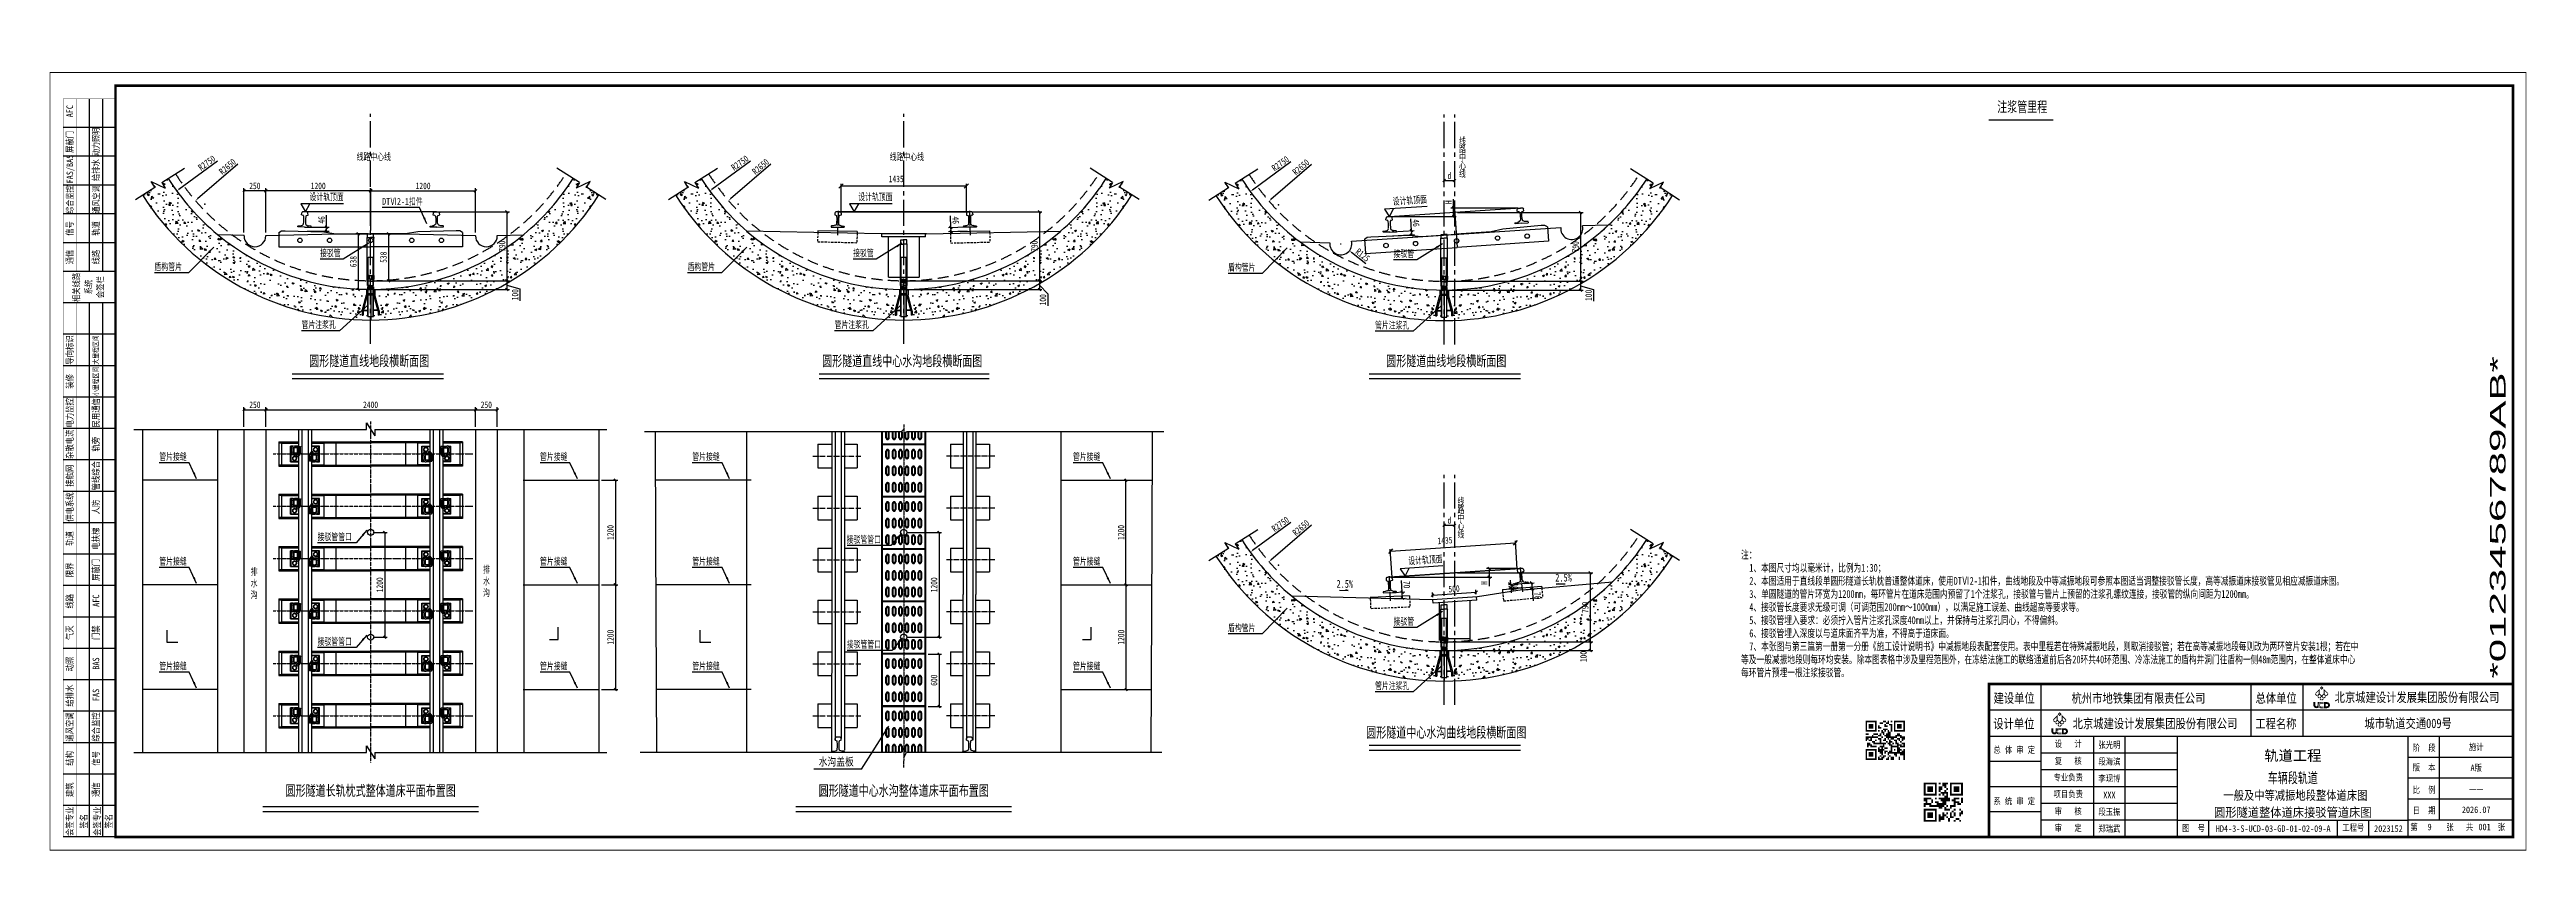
# Model space of a CAD drawing. Header units: millimetres. Extents: x -17676 to 10684, y -16208 to -7028.
import ezdxf
from ezdxf.enums import TextEntityAlignment as Align

# ---------------------------------------------------------------- set-up
doc = ezdxf.new("R2010")
doc.units = ezdxf.units.MM
for name, pattern in [('ACAD_ISO02W100', [15, 12, -3]), ('ACAD_ISO04W100', [30.5, 24, -3, 0.5, -3]), ('CENTER', [4.1, 3, -0.5, 0.1, -0.5]), ('CENTER2', [1.125, 0.75, -0.125, 0.125, -0.125]), ('CONTINOUS', [2.5, 1.25, 0.25, 0.25, 0.25, 0.25, 0.25]), ('DASHED', [19.05, 12.7, -6.35])]:
    doc.linetypes.add(name, pattern=pattern)
doc.layers.get('Defpoints').update_dxf_attribs({"color": 250})
for name, color, linetype in [('0钢筋', 5, 'Continuous'), ('1', 2, 'Continuous'), ('4', 4, 'Continuous'), ('Axes', 7, 'ACAD_ISO04W100'), ('axial', 1, 'CENTER2'), ('BZ', 7, 'Continuous'), ('D', 1, 'DASHED'), ('GesoftDrawFrameCountersignBlockLayer', 7, 'Continuous'), ('GesoftDrawFrameCountersignLayer', 7, 'Continuous'), ('GesoftDrawFrameFrameBlockLayer', 7, 'Continuous'), ('GesoftDrawFrameInLineLayer', 85, 'Continuous'), ('GesoftDrawFrameOutLineLayer', 180, 'Continuous'), ('GesoftDrawFrameTitleLayer', 7, 'Continuous'), ('HATCH', 7, 'Continuous'), ('Main', 4, 'Continuous'), ('Secondary', 7, 'Continuous'), ('X', 6, 'CONTINOUS'), ('中心线', 1, 'ACAD_ISO02W100'), ('尺寸标注', 7, 'Continuous'), ('文字及标注', 6, 'Continuous'), ('标注', 3, 'Continuous'), ('粗实线', 4, 'Continuous'), ('结构', 3, 'Continuous'), ('设计线', 1, 'Continuous'), ('轮廓线', 7, 'Continuous'), ('钢轨', 3, 'Continuous')]:
    doc.layers.add(name, color=color, linetype=linetype)
doc.styles.add('HZ', font='SimSun.ttf', dxfattribs={"width": 0.7})
doc.styles.add('HZTXT', font='NSimSun.ttf', dxfattribs={"width": 0.7})
doc.styles.get("Standard").update_dxf_attribs({"font": 'arial.ttf'})
doc.styles.add('TXT', font='仿宋_GB2312.ttf', dxfattribs={"width": 0.7, "height": 80})
doc.styles.add('宋体', font='SimSun.ttf', dxfattribs={"width": 0.7})
doc.styles.add('宋体样式', font='SimSun.ttf', dxfattribs={"width": 0.8})
doc.styles.add('宋体样式宽度0.65', font='SimSun.ttf', dxfattribs={"width": 0.65})
doc.styles.add('宋体样式宽度0.7', font='SimSun.ttf', dxfattribs={"width": 0.7})
doc.styles.add('宋体样式宽度0.8', font='SimSun.ttf', dxfattribs={"width": 0.8})
doc.styles.add('条形码', font='BC_C39.FBC', dxfattribs={"height": 11})
doc.dimstyles.new('1比30', dxfattribs={"dimscale": 30, "dimtxt": 2.5, "dimasz": 1, "dimexe": 1, "dimexo": 1, "dimtad": 3, "dimdec": 0, "dimzin": 0, "dimdsep": 46, "dimtxsty": '宋体', "dimblk": 'OBLIQUE', "dimcen": 0.09, "dimadec": 0, "dimazin": 0, "dimtfac": 1, "dimtdec": 0, "dimtofl": 0, "dimtmove": 0, "dimatfit": 3, "dimfxl": 0, "dimtolj": 1, "dimtzin": 0, "dimarcsym": 0})
doc.dimstyles.get("Standard").update_dxf_attribs({"dimtxt": 0.18, "dimasz": 0.18, "dimexe": 0.18, "dimexo": 0.0625, "dimgap": 0.09, "dimtad": 0, "dimtih": 1, "dimtoh": 1, "dimdec": 4, "dimzin": 0, "dimdsep": 46, "dimtxsty": 'Standard', "dimcen": 0.09, "dimadec": 0, "dimazin": 0, "dimtfac": 1, "dimtdec": 4, "dimtofl": 0, "dimtmove": 0, "dimatfit": 3, "dimfxl": 0, "dimtolj": 1, "dimtzin": 0, "dimarcsym": 0})
doc.dimstyles.new('尺寸标注', dxfattribs={"dimtxt": 75, "dimasz": 50, "dimexe": 25, "dimexo": 10, "dimgap": 10, "dimtad": 1, "dimdec": 0, "dimzin": 0, "dimdsep": 46, "dimtxsty": 'HZ', "dimblk": 'OBLIQUE', "dimcen": 0.09, "dimclrt": 7, "dimazin": 2, "dimtfac": 1, "dimtdec": 0, "dimtix": 1, "dimtmove": 1, "dimatfit": 3, "dimfxl": 0, "dimtolj": 1, "dimtzin": 0, "dimarcsym": 0})

msp = doc.modelspace()

# ---------------------------------------------------------------- texts
at = {"style": '宋体', "width": 0.7}
for s, p in [('DTⅥ2-1扣件', (-13867.9, -8809.8)), ('接驳管', (-14578.8, -9401)), ('接驳管', (-8475.2, -9401)), ('接驳管', (-2286.9, -9407.3)), ('盾构管片', (-16474.6, -9557.4)), ('盾构管片', (-10370.9, -9557.4)), ('盾构管片', (-4182.7, -9563.7)), ('管片注浆孔', (-14791, -10221.5)), ('管片注浆孔', (-8687.4, -10221.5)), ('管片注浆孔', (-2499.1, -10227.9)), ('管片接缝', (-12060.1, -11733.3)), ('管片接缝', (-5957.4, -11733.3)), ('管片接缝', (-16419.6, -12933.3)), ('管片接缝', (-12060.1, -12933.3)), ('管片接缝', (-10316.9, -12933.3)), ('管片接缝', (-5957.4, -12933.3)), ('盾构管片', (-4182.7, -13695.5)), ('接驳管', (-2286.9, -13622.3)), ('管片接缝', (-16419.6, -14133.3)), ('管片接缝', (-12060.1, -14133.3)), ('管片接缝', (-10316.9, -14133.3)), ('管片接缝', (-5957.4, -14133.3)), ('管片注浆孔', (-2499.1, -14359.7))]:
    msp.add_text(s, height=80, dxfattribs=at).set_placement(p)
at = {"color": 7, "style": 'HZTXT', "width": 0.8}
msp.add_text('水沟盖板', height=90, dxfattribs=at).set_placement((-8870.3, -15235.8))
at = {"char_height": 80, "attachment_point": 5, "line_spacing_factor": 0.7, "style": 'TXT'}
for insert in [(-13963.7, -8261.8), (-7860.1, -8261.8)]:
    msp.add_mtext('线路中心线', dxfattribs=dict(at, insert=insert))
for insert, width in [((-1498.4, -8268.1), 113.956), ((-1516.6, -12400), 77.098)]:
    msp.add_mtext('线路中心线', dxfattribs=dict(at, insert=insert, width=width))
at = {"char_height": 80, "attachment_point": 5, "style": 'TXT'}
for insert in [(-14503.3, -8721.9), (-8220, -8721.9)]:
    msp.add_mtext('设计轨顶面', dxfattribs=dict(at, insert=insert))
at = {"char_height": 80, "attachment_point": 5, "rotation": 3.79892, "style": 'TXT'}
for insert in [(-2101.3, -8761.9), (-1922, -12881.9)]:
    msp.add_mtext('设计轨顶面', dxfattribs=dict(at, insert=insert))
at = {"insert": (1691.4, -13498.5), "char_height": 90, "width": 7061.469, "attachment_point": 4, "style": '宋体样式宽度0.7'}
msp.add_mtext('\\A1;注：\\P  1、本图尺寸均以毫米计，比例为1:30；\\P  2、{\\A0;本图适用于直线段单圆形隧道长轨枕普通整体道床，使用DTⅥ2-1扣件，曲线地段及中等减振地段可参照本图适当调整接驳管长度，高等减振道床接驳管见相应减振道床图}。\\P  3、单圆隧道的管片环宽为1200mm，每环管片在道床范围内预留了1个注浆孔，接驳管与管片上预留的注浆孔螺纹连接，接驳管的纵向间距为1200mm。\\P  4、接驳管长度要求无级可调（可调范围200mm～1000mm），以满足施工误差、曲线超高等要求等。{\\A0;  \\P  5、接驳管埋入要求：必须拧入管片注浆孔深度40mm以上，并保持与注浆孔同心，不得偏斜。\\P  6、接驳管埋入深度以与道床面齐平为准，不得高于道床面。\\P  7、本张图与第三篇第一册第一分册《施工设计说明书》中减振地段表配套使用。表中里程若在特殊减振地段，则取消接驳管；若在高等减振地段每则改为两环管片安装1根；若在中等及一般减振地段则每环均安装。除本图表格中涉及里程范围外，}在冻结法施工的联络通道前后各20环共40环范围、{\\A0;冷冻法施工的盾构井洞门往盾构一侧48m范围}内，在整体道床中心每环管片预埋一根注浆接驳管。', dxfattribs=at)
at = {"layer": '文字及标注', "color": 7, "style": '宋体', "width": 0.7}
for s, p in [('管片接缝', (-16419.6, -11733.3)), ('管片接缝', (-10316.9, -11733.3)), ('接驳管管口', (-14606.5, -12652.5)), ('接驳管管口', (-8549, -12683.9)), ('接驳管管口', (-14606.5, -13852.5)), ('接驳管管口', (-8548.5, -13884.4))]:
    msp.add_text(s, height=80, dxfattribs=at).set_placement(p)
at = {"layer": '文字及标注', "color": 7}
for s, insert, char_height, width, attachment_point, style in [('{\\fSimSun|b0|i0|c134|p2;注浆管里程}', (4910.4, -7692.2), 120, 2116.126, 5, 'TXT'), ('圆形隧道直线地段横断面图', (-14016.6, -10603.7), 120, 1778.651, 5, 'TXT'), ('圆形隧道直线中心水沟地段横断面图', (-7912.9, -10603.7), 120, 2116.126, 5, 'TXT'), ('圆形隧道曲线地段横断面图', (-1683.7, -10603.7), 120, 1778.651, 5, 'TXT'), ('排水沟', (-15373.4, -12971.4), 80, 77.156, 1, 'TXT'), ('排水沟', (-12712.8, -12947.4), 80, 77.156, 1, '宋体'), ('圆形隧道中心水沟曲线地段横断面图', (-1683.7, -14861.2), 120, 2471.552, 5, 'TXT'), ('圆形隧道长轨枕式整体道床平面布置图', (-13999.5, -15527.9), 120, 2542.619, 5, 'TXT'), ('圆形隧道中心水沟整体道床平面布置图', (-7895.9, -15527.9), 120, 2542.619, 5, 'TXT')]:
    msp.add_mtext(s, dxfattribs=dict(at, insert=insert, char_height=char_height, width=width, attachment_point=attachment_point, style=style))
at = {"layer": '标注', "style": '宋体', "width": 0.7}
for p in [(-436, -13125.6), (-2940.4, -13196.9)]:
    msp.add_text('2.5%%%', height=90, rotation=359.99622, dxfattribs=at).set_placement(p)

# ---------------------------------------------------------------- blocks, each defined once
blk = doc.blocks.new('A$C42833DB5')
at = {"layer": 'X', "color": 3}
for p, q in [((-1050, 280), (-827.5, 280)), ((-677.5, 280), (0, 280)), ((677.5, 280), (0, 280)), ((400, 12), (0, 12)), ((677.5, 0), (0, 0)), ((1050, 280), (827.5, 280)), ((1050, 0), (827.5, 0))]:
    blk.add_line(p, q, dxfattribs=at)
at = {"layer": '标注', "color": 3}
for p, q in [((-1050, 280), (-1050, 0)), ((-1050, 266.5), (-1020, 265)), ((-1050, 13.5), (-1020, 15)), ((-1050, 0), (-827.5, 0)), ((-1020, 265), (-1020, 15)), ((-1020, 265), (-827.5, 265)), ((-1020, 15), (-827.5, 15)), ((-677.5, 265), (-537, 265)), ((-677.5, 15), (-537, 15)), ((-677.5, 0), (0, 0)), ((-538, 265), (-538, 15)), ((-537, 265), (-400, 268)), ((-537, 15), (-400, 12)), ((-400, 268), (0, 268)), ((-400, 268), (-400, 12)), ((-400, 12), (0, 12)), ((400, 268), (0, 268)), ((537, 265), (400, 268)), ((400, 268), (400, 12)), ((537, 15), (400, 12)), ((677.5, 265), (537, 265)), ((677.5, 15), (537, 15)), ((538, 265), (538, 15)), ((1020, 265), (827.5, 265)), ((1020, 15), (827.5, 15)), ((1050, 266.5), (1020, 265)), ((1020, 265), (1020, 15)), ((1050, 13.5), (1020, 15)), ((1050, 280), (1050, 0))]:
    blk.add_line(p, q, dxfattribs=at)
blk = doc.blocks.new('A$C180A0700')
at = {"color": 2}
for p, q in [((0, -90), (0, 90)), ((0, 90), (91, 90)), ((5, -80), (5, 80)), ((10, 85), (91, 85)), ((14, -75), (14, 7)), ((30, 2), (14, 2)), ((78, 10), (17, 10)), ((29, 23), (22, 27)), ((22, 27), (22, 20)), ((22, 20), (29, 23)), ((39, 10), (39, 6)), ((79, 10), (78, 10)), ((241, 63), (220, 63)), ((241, 90), (284, 90)), ((241, 85), (275, 85)), ((254, 70), (294, 70)), ((294, 70), (294, 13)), ((298, 70), (294, 70)), ((299, 90), (330, 90)), ((301, 64), (301, 23)), ((301, 23), (301, 23)), ((309, 85), (320, 85)), ((315, 78), (316, 78)), ((319, 75), (319, -7)), ((319, 64), (319, 20)), ((325, -80), (325, 80)), ((330, -90), (330, 90)), ((35, -90), (0, -90)), ((25, -85), (10, -85)), ((14, -70), (16, -70)), ((15, -64), (15, -20)), ((19, -78), (17, -78)), ((33, -23), (33, -23)), ((33, -64), (33, -23)), ((35, -70), (39, -70)), ((39, -13), (39, -70)), ((79, -70), (39, -70)), ((91, -90), (49, -90)), ((91, -85), (59, -85)), ((70, -84), (60, -84)), ((68, -71), (70, -71)), ((70, -71), (70, -84)), ((93, -63), (113, -63)), ((320, -85), (241, -85)), ((330, -90), (241, -90)), ((251, -6), (251, -7)), ((254, -10), (316, -10)), ((294, -6), (294, -10)), ((303, -2), (319, -2))]:
    blk.add_line(p, q, dxfattribs=at)
for points in [[(65, 9, 0.019888), (60, 9, 0.065918), (42, 7, 0.078563), (28, 1, 0.107171), (18, -10, 0.142667), (15, -20)], [(112, -27, 0.12692), (109, -14, 0.106083), (98, -2, 0.085738), (83, 6, 0.067916), (65, 9, 0.067916)], [(222, 27), (221, 43), (220, 51), (220, 58, -0.019989), (220, 60, -0.006245), (220, 63)], [(222, 27, 0.12692), (225, 14, 0.106083), (236, 2, 0.085738), (251, -6, 0.067916), (268, -9, 0.067916)], [(240, 27), (240, 43), (241, 51), (241, 58, 0.019989), (241, 60, 0.006245), (241, 63)], [(240, 27, 0.151941), (242, 21, 0.106958), (248, 14, 0.074463), (258, 10, 0.049864), (268, 9, 0.061108)], [(268, -9, 0.019888), (274, -9, 0.065918), (291, -7, 0.078563), (305, -1, 0.107171), (315, 10, 0.142667), (319, 20)], [(268, 9, 0.024781), (274, 9, 0.048195), (285, 10, 0.061943), (293, 12, 0.102672), (299, 17, 0.005339), (299, 17, 0.182345)], [(319, 20, 0.010215), (319, 21, 0.107171)], [(65, -9, 0.024781), (60, -9, 0.048195), (49, -10, 0.061943), (41, -12, 0.102672), (34, -17, 0.005339), (34, -17, 0.182345)], [(94, -27, 0.151941), (92, -21, 0.106958), (85, -14, 0.074463), (76, -10, 0.041764), (65, -9, 0.061108)], [(94, -27), (93, -43), (93, -51), (93, -58, 0.019989), (93, -60, 0.006245), (93, -63)], [(112, -27), (113, -43), (113, -51), (114, -58, -0.019989), (114, -60, -0.006245), (113, -63)]]:
    blk.add_lwpolyline(points, format="xyb", dxfattribs=at)
for centre, radius, start, end in [((10, 80), 5, 90, 180), ((17, 7), 3, 90, 180), ((17, 7), 3, 90, 180), ((79, 7), 3, 33.5581, 90), ((292, 64), 27, 0, 167.1517), ((290, 22), 10.5, 328.8471, 328.8471), ((292, 64), 9, 0, 138.1555), ((291, 73), 3, 270, 350.5976), ((282, 25), 19.3, 335.7379, 341.8971), ((290, 22), 10.5, 341.4346, 2.6901), ((316, 75), 3, 0, 90), ((320, 80), 5, 0, 90), ((10, -80), 5, 180, 270), ((17, -75), 3, 180, 270), ((42, -64), 27, 180, 347.1517), ((44, -22), 10.5, 148.8471, 148.8471), ((44, -22), 10.5, 161.4346, 182.6901), ((42, -64), 9, 180, 318.1555), ((52, -25), 19.3, 155.7379, 161.8971), ((42, -73), 3, 90, 170.5976), ((79, -68), 2, 270, 0), ((254, -7), 3, 180, 270), ((316, -7), 3, 270, 0), ((320, -80), 5, 270, 0)]:
    blk.add_arc(centre, radius, start, end, dxfattribs=at)
at = {"layer": 'D', "color": 2}
for p, q in [((224, 60), (222, 63)), ((237, 60), (224, 60)), ((237, 60), (239, 63)), ((97, -60), (95, -63)), ((97, -60), (110, -60)), ((110, -60), (111, -63))]:
    blk.add_line(p, q, dxfattribs=at)
for points in [[(224, 60, 0.021967), (225, 47, 0.030428), (226, 38, 0.066289), (229, 30, 0.281204), (231, 29, 0.281204)], [(231, 29, 0.281204), (232, 30, 0.066289), (235, 38, 0.030428), (237, 48, 0.028385), (237, 60, 0.021967)], [(103, -29, 0.281204), (101, -30, 0.066289), (98, -38, 0.030428), (97, -48, 0.028385), (97, -60, 0.021967)], [(110, -60, 0.021967), (109, -47, 0.030428), (108, -38, 0.066289), (105, -30, 0.281204), (103, -29, 0.281204)]]:
    blk.add_lwpolyline(points, format="xyb", dxfattribs=at)
at = {"layer": 'Defpoints', "color": 2, "linetype": 'ByBlock'}
for p in [(39, 10), (39, 10), (14, -70), (39, -70), (324, -84)]:
    blk.add_point(p, dxfattribs=at)
at = {"layer": 'Main', "color": 2}
for p, q in [((32, 72), (20, 50)), ((20, 50), (32, 28)), ((32, 72), (57, 72)), ((32, 28), (57, 28)), ((57, 72), (70, 50)), ((70, 50), (57, 28)), ((75, 22), (81, 28)), ((75, 22), (75, 13)), ((79, 13), (75, 13)), ((81, 28), (90, 28)), ((81, 11), (81, 7)), ((90, 28), (111, 2)), ((217, 7), (217, 80)), ((217, 70), (257, 70)), ((250, 85), (222, 85)), ((250, 85), (257, 79)), ((250, 19), (250, 68)), ((250, 14), (250, 68)), ((257, 79), (257, 70)), ((75, -79), (75, -70)), ((114, -70), (75, -70)), ((81, -85), (75, -79)), ((81, -12), (81, -68)), ((81, -19), (81, -68)), ((81, -85), (109, -85)), ((114, -7), (114, -80)), ((241, -28), (220, -2)), ((250, -28), (241, -28)), ((250, -11), (250, -6)), ((250, -11), (250, -6)), ((257, -22), (250, -28)), ((252, -13), (257, -13)), ((257, -22), (257, -13)), ((273, -29), (260, -50)), ((260, -50), (273, -72)), ((298, -29), (273, -29)), ((298, -72), (273, -72)), ((298, -29), (310, -50)), ((310, -50), (298, -72))]:
    blk.add_line(p, q, dxfattribs=at)
for centre, radius in [((45, 50), 24.3), ((45, 50), 21.6), ((285, -50), 24.3), ((285, -50), 21.6)]:
    blk.add_circle(centre, radius, dxfattribs=at)
for centre, radius, start, end in [((79, 11), 2, 0, 90), ((99, -7), 15, 0, 38.6598), ((222, 80), 5, 90, 180), ((232, 7), 15, 180, 218.6598), ((252, 68), 2, 90, 180), ((109, -80), 5, 270, 0), ((252, -11), 2, 180, 270)]:
    blk.add_arc(centre, radius, start, end, dxfattribs=at)
blk = doc.blocks.new('*X7')
at = {"color": 0}
for p, q in [((171, 368), (172, 368)), ((171, 362), (175, 366)), ((171, 357), (175, 361)), ((171, 352), (175, 356)), ((171, 346), (175, 350)), ((171, 341), (175, 345)), ((171, 336), (175, 340)), ((171, 330), (175, 334)), ((171, 325), (175, 329)), ((175, 323), (175, 324))]:
    blk.add_line(p, q, dxfattribs=at)
blk = doc.blocks.new('34212')
at = {"layer": 'HATCH'}
h = blk.add_hatch(dxfattribs=at)
h.set_pattern_fill('ANSI31', color=256, scale=30, angle=180, style=0)
h.set_pattern_definition([(225, (0, 0), (2.65165043, -2.65165043), [])])
h.paths.add_polyline_path([(147574, -8633), (147569, -8633), (147569, -8693), (147574, -8693)])
h.paths.add_polyline_path([(147509, -8633), (147504, -8633), (147504, -8693), (147509, -8693)])
h.paths.add_polyline_path([(147567, -8943), (147570, -8943), (147570, -8693), (147567, -8693)])
h = blk.add_hatch(dxfattribs=at)
h.set_pattern_fill('ANSI31', color=256, scale=30, angle=180, style=0)
h.set_pattern_definition([(225, (147876.2283, -9027.2295), (2.65165, -2.65165), [])])
h.paths.add_polyline_path([(147507, -8943), (147511, -8943), (147511, -8693), (147507, -8693)])
at = {"layer": '1'}
for p, q in [((147440, -8878), (147490, -8693)), ((147454, -8880), (147503, -8699)), ((147490, -8638), (147490, -8693)), ((147503, -8638), (147490, -8638)), ((147503, -8699), (147503, -8638)), ((147507, -8697), (147503, -8693)), ((147504, -8693), (147504, -8633)), ((147574, -8633), (147504, -8633)), ((147504, -8693), (147574, -8693)), ((147507, -8943), (147507, -8693)), ((147509, -8693), (147509, -8633)), ((147511, -8943), (147511, -8693)), ((147567, -8943), (147567, -8693)), ((147569, -8693), (147569, -8633)), ((147570, -8943), (147570, -8693)), ((147570, -8697), (147574, -8693)), ((147574, -8693), (147574, -8633)), ((147575, -8699), (147575, -8638)), ((147575, -8638), (147588, -8638)), ((147623, -8880), (147575, -8699)), ((147588, -8638), (147588, -8693)), ((147637, -8878), (147588, -8693)), ((147440, -8878), (147440, -8928)), ((147440, -8928), (147454, -8928)), ((147454, -8880), (147454, -8928)), ((147462, -8869), (147507, -8869)), ((147462, -8873), (147462, -8869)), ((147462, -8873), (147507, -8873)), ((147507, -8865), (147503, -8869)), ((147507, -8877), (147503, -8873)), ((147507, -8943), (147570, -8943)), ((147570, -8865), (147574, -8869)), ((147615, -8869), (147570, -8869)), ((147615, -8873), (147570, -8873)), ((147570, -8877), (147574, -8873)), ((147615, -8873), (147615, -8869)), ((147623, -8880), (147623, -8928)), ((147637, -8928), (147623, -8928)), ((147637, -8878), (147637, -8928))]:
    blk.add_line(p, q, dxfattribs=at)
for points in [[(147503, -8693), (147507, -8697), (147507, -8693)], [(147574, -8693), (147570, -8697), (147570, -8693)], [(147503, -8869), (147507, -8865), (147507, -8869)], [(147503, -8873), (147507, -8877), (147507, -8873)], [(147574, -8869), (147570, -8865), (147570, -8869)], [(147574, -8873), (147570, -8877), (147570, -8873)]]:
    blk.add_solid(points, dxfattribs=at)
at = {"layer": 'axial'}
blk.add_line((147539, -8595), (147539, -8989), dxfattribs=at)
at = {"layer": 'HATCH', "rotation": 90}
blk.add_blockref('*X7', (147832, -9044), dxfattribs=at)
at = {"layer": 'HATCH', "xscale": -1, "rotation": 270}
blk.add_blockref('*X7', (147246, -9044), dxfattribs=at)
blk = doc.blocks.new('A$C09DB070C')
at = {"layer": 'X', "color": 3}
for p, q in [((0, 165), (30, 185)), ((0, 165), (0, 0)), ((30, 185), (72, 185)), ((72, 185), (512, 174)), ((512, 174), (650, 150)), ((650, 150), (1050, 150)), ((1450, 150), (1050, 150)), ((1588, 174), (1450, 150)), ((2028, 185), (1588, 174)), ((2070, 185), (2028, 185)), ((2100, 165), (2070, 185)), ((2100, 165), (2100, 0)), ((0, 0), (1050, 0)), ((2100, 0), (1050, 0))]:
    blk.add_line(p, q, dxfattribs=at)
at = {"layer": '尺寸标注', "color": 3}
for centre in [(240, 75), (580, 75), (1050, 75), (1520, 75), (1860, 75)]:
    blk.add_circle(centre, 25, dxfattribs=at)
blk = doc.blocks.new('A$C7401393C')
at = {"layer": '钢轨'}
for p, q in [((-76, 41), (-76, 49)), ((0, 38), (-75, 40)), ((-73, 52), (-46, 54)), ((-34, 179), (-31, 201)), ((-15, 172), (-33, 178)), ((0, 38), (75, 36)), ((23, 171), (41, 176)), ((42, 177), (40, 199)), ((75, 48), (48, 52)), ((77, 37), (77, 45))]:
    blk.add_line(p, q, dxfattribs=at)
for centre, radius, start, end in [((-72, 48), 4, 118.0896, 171.6661), ((-74, 42), 2, 202.8631, 244.2727), ((-46, 94), 40, 270.1752, 303.8462), ((-32, 179), 2, 188.9021, 221.3638), ((-18, 200), 13, 104.8367, 176.5425), ((-30, 80), 20, 287.0273, 352.9123), ((-6, 134), 80, 90.4561, 101.5457), ((-18, 164), 8, 27.1538, 70.0953), ((-33, 157), 25, 4.5044, 27.1375), ((-407, 127), 400, 352.928, 4.4783), ((-4, -86), 300, 88.3639, 90.497), ((-2, -86), 300, 86.6389, 88.7719), ((412, 107), 400, 172.6575, 184.2079), ((33, 79), 20, 184.2235, 250.1085), ((40, 155), 25, 149.9984, 172.6315), ((11, 134), 80, 75.5901, 86.6797), ((25, 163), 8, 107.0405, 149.982), ((50, 92), 40, 233.2896, 266.9607), ((27, 199), 13, 0.5933, 72.2991), ((40, 178), 2, 315.772, 348.2337), ((73, 45), 4, 5.4698, 59.0462), ((75, 38), 2, 292.8631, 334.2727)]:
    blk.add_arc(centre, radius, start, end, dxfattribs=at)
blk = doc.blocks.new('A$C5145042A')
for p, q in [((0, -30), (0, 30)), ((0, 30), (50, 30)), ((50, 32), (50, 0)), ((80, 32), (50, 32)), ((50, 31), (80, 31)), ((80, 20), (50, 20)), ((80, 11), (50, 11)), ((80, 0), (80, 32)), ((80, 30), (420, 30)), ((420, 30), (420, -30)), ((0, -30), (50, -30)), ((50, -32), (50, 0)), ((80, -11), (50, -11)), ((80, -20), (50, -20)), ((50, -31), (80, -31)), ((80, -32), (50, -32)), ((80, 0), (80, -32)), ((80, -30), (420, -30))]:
    blk.add_line(p, q)
at = {"layer": '0钢筋'}
for p, q in [((0, 28), (50, 28)), ((80, 28), (420, 28)), ((0, -28), (50, -28)), ((80, -28), (420, -28))]:
    blk.add_line(p, q, dxfattribs=at)
blk = doc.blocks.new('A$C03D546E1')
at = {"layer": '标注'}
h = blk.add_hatch(color=256, dxfattribs=at)
h.paths.add_polyline_path([(55, 38, 0.626752), (46, 35), (50, 35), (53, 38)])
h.paths.add_polyline_path([(50, 35), (50, 33), (55, 38), (53, 38)])
h.paths.add_polyline_path([(46, 35), (50, 33), (50, 35)])
h = blk.add_hatch(color=256, dxfattribs=at)
h.paths.add_polyline_path([(547, 38), (545, 38, -0.626752), (554, 35), (550, 35)])
h.paths.add_polyline_path([(545, 38), (547, 38), (550, 35), (550, 33)])
h.paths.add_polyline_path([(550, 35), (554, 35), (550, 33)])
h = blk.add_hatch(color=256, dxfattribs=at)
h.paths.add_polyline_path([(53, -38), (50, -35), (46, -35, 0.626752), (55, -38)])
h.paths.add_polyline_path([(53, -38), (55, -38), (50, -33), (50, -35)])
h.paths.add_polyline_path([(50, -35), (50, -33), (46, -35)])
h = blk.add_hatch(color=256, dxfattribs=at)
h.paths.add_polyline_path([(547, -38), (545, -38, 0.626752), (554, -35), (550, -35)])
h.paths.add_polyline_path([(545, -38), (547, -38), (550, -35), (550, -33)])
h.paths.add_polyline_path([(550, -35), (554, -35), (550, -33)])
for p, q in [((0, 0), (0, 35)), ((0, 35), (50, 35)), ((0, 0), (0, -35)), ((50, 0), (50, 38)), ((50, 38), (550, 38)), ((50, 0), (50, -38)), ((75, 0), (75, 38)), ((115, 37), (75, 37)), ((115, 25), (75, 25)), ((115, 12), (75, 12)), ((75, 0), (75, -38)), ((115, 0), (115, 38)), ((115, 0), (115, -38)), ((550, 38), (550, 0)), ((550, 35), (594, 35)), ((550, -38), (550, 0)), ((594, 35), (594, 0)), ((594, -35), (594, 0)), ((0, -35), (50, -35)), ((50, -38), (550, -38)), ((115, -12), (75, -12)), ((115, -25), (75, -25)), ((115, -37), (75, -37)), ((550, -35), (594, -35))]:
    blk.add_line(p, q)
for p, q in [((50, 33), (46, 35)), ((50, 35), (53, 38)), ((50, 33), (55, 38)), ((550, 33), (545, 38)), ((550, 35), (547, 38)), ((550, 33), (554, 35)), ((50, -33), (46, -35)), ((50, -33), (55, -38)), ((50, -35), (53, -38)), ((550, -33), (545, -38)), ((550, -35), (547, -38)), ((550, -33), (554, -35))]:
    blk.add_line(p, q, dxfattribs=at)
for centre, start, end in [((51, 34), 43.8275, 172.1375), ((549, 34), 7.8625, 136.1725), ((51, -34), 187.8625, 316.1725), ((549, -34), 223.8275, 352.1375)]:
    blk.add_arc(centre, 5.4, start, end, dxfattribs=at)
blk = doc.blocks.new('*D10')
at = {"layer": 'Defpoints', "color": 0, "transparency": 16777216}
for p in [(-14000, -7028), (-16005, -8760)]:
    blk.add_point(p, dxfattribs=at)
at = {"layer": '标注', "color": 0, "lineweight": -2, "transparency": 16777216}
blk.add_line((-15520, -8342), (-15983, -8741), dxfattribs=at)
at = {"layer": '标注', "color": 0, "transparency": 16777216}
blk.add_solid([(-15986, -8737), (-15979, -8745), (-16005, -8760)], dxfattribs=at)
at = {"layer": '标注', "color": 0, "transparency": 16777216, "insert": (-15640, -8371), "char_height": 75, "attachment_point": 5, "rotation": 40.8099, "style": '宋体'}
blk.add_mtext('\\A1;R2650', dxfattribs=at)
blk = doc.blocks.new('*D11')
at = {"layer": 'Defpoints', "color": 0, "transparency": 16777216}
for p in [(-14000, -7028), (-16220, -8651)]:
    blk.add_point(p, dxfattribs=at)
at = {"layer": '标注', "color": 0, "lineweight": -2, "transparency": 16777216}
blk.add_line((-15754, -8310), (-16196, -8633), dxfattribs=at)
at = {"layer": '标注', "color": 0, "transparency": 16777216}
blk.add_solid([(-16199, -8629), (-16193, -8637), (-16220, -8651)], dxfattribs=at)
at = {"layer": '标注', "color": 0, "transparency": 16777216, "insert": (-15876, -8329), "char_height": 75, "attachment_point": 5, "rotation": 36.1489, "style": '宋体'}
blk.add_mtext('\\A1;R2750', dxfattribs=at)
blk = doc.blocks.new('_Oblique')
at = {"color": 0, "linetype": 'ByBlock', "lineweight": -2}
blk.add_line((-0.5, -0.5), (0.5, 0.5), dxfattribs=at)
blk = doc.blocks.new('*D12')
at = {"layer": 'Defpoints', "color": 0, "transparency": 16777216}
for p in [(-13247, -8888), (-14000, -9678), (-12439, -9678)]:
    blk.add_point(p, dxfattribs=at)
at = {"layer": '标注', "color": 0, "lineweight": -2, "transparency": 16777216}
for p, q in [((-13217, -8888), (-12409, -8888)), ((-12439, -8888), (-12439, -9678)), ((-13970, -9678), (-12409, -9678))]:
    blk.add_line(p, q, dxfattribs=at)
at = {"layer": '标注', "color": 0, "lineweight": -2, "transparency": 16777216, "xscale": 30, "yscale": 30, "zscale": 30}
for p, rotation in [((-12439, -8888), 90), ((-12439, -9678), 270)]:
    blk.add_blockref('_Oblique', p, dxfattribs=dict(at, rotation=rotation))
at = {"layer": '标注', "color": 0, "transparency": 16777216, "insert": (-12495, -9283), "char_height": 75, "attachment_point": 5, "rotation": 90, "style": '宋体'}
blk.add_mtext('\\A1;790', dxfattribs=at)
blk = doc.blocks.new('*D13')
at = {"layer": 'Defpoints', "color": 0, "transparency": 16777216}
for p in [(-14000, -9140), (-14000, -9678), (-13796, -9678)]:
    blk.add_point(p, dxfattribs=at)
at = {"layer": '标注', "color": 0, "lineweight": -2, "transparency": 16777216}
for p, q in [((-13970, -9140), (-13766, -9140)), ((-13796, -9140), (-13796, -9678)), ((-13970, -9678), (-13766, -9678))]:
    blk.add_line(p, q, dxfattribs=at)
at = {"layer": '标注', "color": 0, "lineweight": -2, "transparency": 16777216, "xscale": 30, "yscale": 30, "zscale": 30}
for p, rotation in [((-13796, -9140), 90), ((-13796, -9678), 270)]:
    blk.add_blockref('_Oblique', p, dxfattribs=dict(at, rotation=rotation))
at = {"layer": '标注', "color": 0, "transparency": 16777216, "insert": (-13853, -9409), "char_height": 75, "attachment_point": 5, "rotation": 90, "style": '宋体'}
blk.add_mtext('\\A1;538', dxfattribs=at)
blk = doc.blocks.new('*D14')
at = {"layer": 'Defpoints', "color": 0, "transparency": 16777216}
for p in [(-13999, -9140), (-14141, -9778), (-13999, -9778)]:
    blk.add_point(p, dxfattribs=at)
at = {"layer": '标注', "color": 0, "lineweight": -2, "transparency": 16777216}
for p, q in [((-14029, -9140), (-14171, -9140)), ((-14141, -9140), (-14141, -9778)), ((-14029, -9778), (-14171, -9778))]:
    blk.add_line(p, q, dxfattribs=at)
at = {"layer": '标注', "color": 0, "lineweight": -2, "transparency": 16777216, "xscale": 30, "yscale": 30, "zscale": 30}
for p, rotation in [((-14141, -9140), 90), ((-14141, -9778), 270)]:
    blk.add_blockref('_Oblique', p, dxfattribs=dict(at, rotation=rotation))
at = {"layer": '标注', "color": 0, "transparency": 16777216, "insert": (-14198, -9459), "char_height": 75, "attachment_point": 5, "rotation": 90, "style": '宋体'}
blk.add_mtext('\\A1;638', dxfattribs=at)
blk = doc.blocks.new('*D15')
at = {"layer": 'Defpoints', "color": 0, "transparency": 16777216}
for p in [(-15200, -8648), (-14000, -8889), (-15200, -9155)]:
    blk.add_point(p, dxfattribs=at)
at = {"layer": '标注', "color": 0, "lineweight": -2, "transparency": 16777216}
for p, q in [((-15200, -9125), (-15200, -8618)), ((-14000, -8648), (-15200, -8648)), ((-14000, -8859), (-14000, -8618))]:
    blk.add_line(p, q, dxfattribs=at)
at = {"layer": '标注', "color": 0, "lineweight": -2, "transparency": 16777216, "xscale": 30, "yscale": 30, "zscale": 30, "rotation": 180}
blk.add_blockref('_Oblique', (-15200, -8648), dxfattribs=at)
at = {"layer": '标注', "color": 0, "lineweight": -2, "transparency": 16777216, "xscale": 30, "yscale": 30, "zscale": 30}
blk.add_blockref('_Oblique', (-14000, -8648), dxfattribs=at)
at = {"layer": '标注', "color": 0, "transparency": 16777216, "insert": (-14600, -8592), "char_height": 75, "attachment_point": 5, "style": '宋体'}
blk.add_mtext('\\A1;1200', dxfattribs=at)
blk = doc.blocks.new('*D16')
at = {"layer": 'Defpoints', "color": 0, "transparency": 16777216}
for p in [(-12800, -8648), (-13999, -9134), (-12800, -9154)]:
    blk.add_point(p, dxfattribs=at)
at = {"layer": '标注', "color": 0, "lineweight": -2, "transparency": 16777216}
for p, q in [((-13999, -9104), (-13999, -8618)), ((-13999, -8648), (-12800, -8648)), ((-12800, -9124), (-12800, -8618))]:
    blk.add_line(p, q, dxfattribs=at)
at = {"layer": '标注', "color": 0, "lineweight": -2, "transparency": 16777216, "xscale": 30, "yscale": 30, "zscale": 30, "rotation": 180}
blk.add_blockref('_Oblique', (-13999, -8648), dxfattribs=at)
at = {"layer": '标注', "color": 0, "lineweight": -2, "transparency": 16777216, "xscale": 30, "yscale": 30, "zscale": 30}
blk.add_blockref('_Oblique', (-12800, -8648), dxfattribs=at)
at = {"layer": '标注', "color": 0, "transparency": 16777216, "insert": (-13399, -8592), "char_height": 75, "attachment_point": 5, "style": '宋体'}
blk.add_mtext('\\A1;1200', dxfattribs=at)
blk = doc.blocks.new('*D17')
at = {"layer": 'Defpoints', "color": 0, "transparency": 16777216}
for p in [(-15450, -8648), (-15450, -9155), (-15200, -9155)]:
    blk.add_point(p, dxfattribs=at)
at = {"layer": '标注', "color": 0, "lineweight": -2, "transparency": 16777216}
for p, q in [((-15450, -9125), (-15450, -8618)), ((-15200, -8648), (-15450, -8648)), ((-15200, -9125), (-15200, -8618))]:
    blk.add_line(p, q, dxfattribs=at)
at = {"layer": '标注', "color": 0, "lineweight": -2, "transparency": 16777216, "xscale": 30, "yscale": 30, "zscale": 30, "rotation": 180}
blk.add_blockref('_Oblique', (-15450, -8648), dxfattribs=at)
at = {"layer": '标注', "color": 0, "lineweight": -2, "transparency": 16777216, "xscale": 30, "yscale": 30, "zscale": 30}
blk.add_blockref('_Oblique', (-15200, -8648), dxfattribs=at)
at = {"layer": '标注', "color": 0, "transparency": 16777216, "insert": (-15325, -8592), "char_height": 75, "attachment_point": 5, "style": '宋体'}
blk.add_mtext('\\A1;250', dxfattribs=at)
blk = doc.blocks.new('*D18')
at = {"layer": 'Defpoints', "color": 0, "transparency": 16777216}
for p in [(-12550, -11156), (-12800, -11382), (-12550, -11382)]:
    blk.add_point(p, dxfattribs=at)
at = {"layer": '标注', "color": 0, "lineweight": -2, "transparency": 16777216}
for p, q in [((-12800, -11352), (-12800, -11126)), ((-12800, -11156), (-12550, -11156)), ((-12550, -11352), (-12550, -11126))]:
    blk.add_line(p, q, dxfattribs=at)
at = {"layer": '标注', "color": 0, "lineweight": -2, "transparency": 16777216, "xscale": 30, "yscale": 30, "zscale": 30, "rotation": 180}
blk.add_blockref('_Oblique', (-12800, -11156), dxfattribs=at)
at = {"layer": '标注', "color": 0, "lineweight": -2, "transparency": 16777216, "xscale": 30, "yscale": 30, "zscale": 30}
blk.add_blockref('_Oblique', (-12550, -11156), dxfattribs=at)
at = {"layer": '标注', "color": 0, "transparency": 16777216, "insert": (-12675, -11100), "char_height": 75, "attachment_point": 5, "style": '宋体'}
blk.add_mtext('\\A1;250', dxfattribs=at)
blk = doc.blocks.new('*D19')
at = {"layer": 'Defpoints', "color": 0, "transparency": 16777216}
for p in [(-15200, -11156), (-15450, -11382), (-15200, -11382)]:
    blk.add_point(p, dxfattribs=at)
at = {"layer": '标注', "color": 0, "lineweight": -2, "transparency": 16777216}
for p, q in [((-15450, -11352), (-15450, -11126)), ((-15450, -11156), (-15200, -11156)), ((-15200, -11352), (-15200, -11126))]:
    blk.add_line(p, q, dxfattribs=at)
at = {"layer": '标注', "color": 0, "lineweight": -2, "transparency": 16777216, "xscale": 30, "yscale": 30, "zscale": 30, "rotation": 180}
blk.add_blockref('_Oblique', (-15450, -11156), dxfattribs=at)
at = {"layer": '标注', "color": 0, "lineweight": -2, "transparency": 16777216, "xscale": 30, "yscale": 30, "zscale": 30}
blk.add_blockref('_Oblique', (-15200, -11156), dxfattribs=at)
at = {"layer": '标注', "color": 0, "transparency": 16777216, "insert": (-15325, -11100), "char_height": 75, "attachment_point": 5, "style": '宋体'}
blk.add_mtext('\\A1;250', dxfattribs=at)
blk = doc.blocks.new('*D20')
at = {"layer": 'Defpoints', "color": 0, "transparency": 16777216}
for p in [(-12800, -11156), (-15200, -11382), (-12800, -11382)]:
    blk.add_point(p, dxfattribs=at)
at = {"layer": '标注', "color": 0, "lineweight": -2, "transparency": 16777216}
for p, q in [((-15200, -11352), (-15200, -11126)), ((-15200, -11156), (-12800, -11156)), ((-12800, -11352), (-12800, -11126))]:
    blk.add_line(p, q, dxfattribs=at)
at = {"layer": '标注', "color": 0, "lineweight": -2, "transparency": 16777216, "xscale": 30, "yscale": 30, "zscale": 30, "rotation": 180}
blk.add_blockref('_Oblique', (-15200, -11156), dxfattribs=at)
at = {"layer": '标注', "color": 0, "lineweight": -2, "transparency": 16777216, "xscale": 30, "yscale": 30, "zscale": 30}
blk.add_blockref('_Oblique', (-12800, -11156), dxfattribs=at)
at = {"layer": '标注', "color": 0, "transparency": 16777216, "insert": (-14000, -11100), "char_height": 75, "attachment_point": 5, "style": '宋体'}
blk.add_mtext('\\A1;2400', dxfattribs=at)
blk = doc.blocks.new('*D21')
at = {"layer": 'Defpoints', "color": 0, "transparency": 16777216}
for p in [(-11386, -11963), (-11386, -13163), (-11198, -13163)]:
    blk.add_point(p, dxfattribs=at)
at = {"layer": '标注', "color": 0, "lineweight": -2, "transparency": 16777216}
for p, q in [((-11356, -11963), (-11168, -11963)), ((-11198, -11963), (-11198, -13163)), ((-11356, -13163), (-11168, -13163))]:
    blk.add_line(p, q, dxfattribs=at)
at = {"layer": '标注', "color": 0, "lineweight": -2, "transparency": 16777216, "xscale": 30, "yscale": 30, "zscale": 30}
for p, rotation in [((-11198, -11963), 90), ((-11198, -13163), 270)]:
    blk.add_blockref('_Oblique', p, dxfattribs=dict(at, rotation=rotation))
at = {"layer": '标注', "color": 0, "transparency": 16777216, "insert": (-11254, -12563), "char_height": 75, "attachment_point": 5, "rotation": 90, "style": '宋体'}
blk.add_mtext('\\A1;1200', dxfattribs=at)
blk = doc.blocks.new('*D22')
at = {"layer": 'Defpoints', "color": 0, "transparency": 16777216}
for p in [(-11386, -13163), (-11386, -14363), (-11198, -14363)]:
    blk.add_point(p, dxfattribs=at)
at = {"layer": '标注', "color": 0, "lineweight": -2, "transparency": 16777216}
for p, q in [((-11356, -13163), (-11168, -13163)), ((-11198, -13163), (-11198, -14363)), ((-11356, -14363), (-11168, -14363))]:
    blk.add_line(p, q, dxfattribs=at)
at = {"layer": '标注', "color": 0, "lineweight": -2, "transparency": 16777216, "xscale": 30, "yscale": 30, "zscale": 30}
for p, rotation in [((-11198, -13163), 90), ((-11198, -14363), 270)]:
    blk.add_blockref('_Oblique', p, dxfattribs=dict(at, rotation=rotation))
at = {"layer": '标注', "color": 0, "transparency": 16777216, "insert": (-11254, -13763), "char_height": 75, "attachment_point": 5, "rotation": 90, "style": '宋体'}
blk.add_mtext('\\A1;1200', dxfattribs=at)
blk = doc.blocks.new('*D23')
at = {"layer": 'Defpoints', "color": 0, "transparency": 16777216}
for p in [(-14000, -12563), (-14000, -13763), (-13839, -13763)]:
    blk.add_point(p, dxfattribs=at)
at = {"layer": '标注', "color": 0, "lineweight": -2, "transparency": 16777216}
for p, q in [((-13970, -12563), (-13809, -12563)), ((-13839, -12563), (-13839, -13763)), ((-13970, -13763), (-13809, -13763))]:
    blk.add_line(p, q, dxfattribs=at)
at = {"layer": '标注', "color": 0, "lineweight": -2, "transparency": 16777216, "xscale": 30, "yscale": 30, "zscale": 30}
for p, rotation in [((-13839, -12563), 90), ((-13839, -13763), 270)]:
    blk.add_blockref('_Oblique', p, dxfattribs=dict(at, rotation=rotation))
at = {"layer": '标注', "color": 0, "transparency": 16777216, "insert": (-13896, -13163), "char_height": 75, "attachment_point": 5, "rotation": 90, "style": '宋体'}
blk.add_mtext('\\A1;1200', dxfattribs=at)
blk = doc.blocks.new('*D24')
at = {"layer": 'Defpoints', "color": 0, "transparency": 16777216}
for p in [(-14757, -9064), (-14757, -9110), (-14505, -9110)]:
    blk.add_point(p, dxfattribs=at)
at = {"layer": '标注', "color": 0, "lineweight": -2, "transparency": 16777216}
for p, q in [((-14727, -9064), (-14475, -9064)), ((-14505, -9064), (-14505, -8928)), ((-14505, -9110), (-14505, -9064)), ((-14727, -9110), (-14475, -9110))]:
    blk.add_line(p, q, dxfattribs=at)
at = {"layer": '标注', "color": 0, "lineweight": -2, "transparency": 16777216, "xscale": 30, "yscale": 30, "zscale": 30}
for p, rotation in [((-14505, -9064), 90), ((-14505, -9110), 270)]:
    blk.add_blockref('_Oblique', p, dxfattribs=dict(at, rotation=rotation))
at = {"layer": '标注', "color": 0, "transparency": 16777216, "insert": (-14562, -8981), "char_height": 75, "attachment_point": 5, "rotation": 90, "style": '宋体'}
blk.add_mtext('\\A1;46', dxfattribs=at)
blk = doc.blocks.new('*D25')
at = {"layer": 'Defpoints', "color": 0, "transparency": 16777216}
for p in [(-14000, -9678), (-13999, -9778), (-12439, -9778)]:
    blk.add_point(p, dxfattribs=at)
at = {"layer": '标注', "color": 0, "lineweight": -2, "transparency": 16777216}
for p, q in [((-13970, -9678), (-12409, -9678)), ((-13969, -9778), (-12409, -9778)), ((-12439, -9678), (-12439, -9778)), ((-12439, -9728), (-12290, -9770)), ((-12290, -9770), (-12290, -9908))]:
    blk.add_line(p, q, dxfattribs=at)
at = {"layer": '标注', "color": 0, "lineweight": -2, "transparency": 16777216, "xscale": 30, "yscale": 30, "zscale": 30}
for p, rotation in [((-12439, -9678), 90), ((-12439, -9778), 270)]:
    blk.add_blockref('_Oblique', p, dxfattribs=dict(at, rotation=rotation))
at = {"layer": '标注', "color": 0, "transparency": 16777216, "insert": (-12346, -9839), "char_height": 75, "attachment_point": 5, "rotation": 90, "style": '宋体'}
blk.add_mtext('\\A1;100', dxfattribs=at)
blk = doc.blocks.new('*D32')
at = {"layer": 'Defpoints', "color": 0, "transparency": 16777216}
for p in [(-7896, -7028), (-9902, -8760)]:
    blk.add_point(p, dxfattribs=at)
at = {"layer": '标注', "color": 0, "lineweight": -2, "transparency": 16777216}
blk.add_line((-9417, -8342), (-9879, -8741), dxfattribs=at)
at = {"layer": '标注', "color": 0, "transparency": 16777216}
blk.add_solid([(-9882, -8737), (-9876, -8745), (-9902, -8760)], dxfattribs=at)
at = {"layer": '标注', "color": 0, "transparency": 16777216, "insert": (-9536, -8371), "char_height": 75, "attachment_point": 5, "rotation": 40.8099, "style": '宋体'}
blk.add_mtext('\\A1;R2650', dxfattribs=at)
blk = doc.blocks.new('*D33')
at = {"layer": 'Defpoints', "color": 0, "transparency": 16777216}
for p in [(-7896, -7028), (-10116, -8651)]:
    blk.add_point(p, dxfattribs=at)
at = {"layer": '标注', "color": 0, "lineweight": -2, "transparency": 16777216}
blk.add_line((-9650, -8310), (-10092, -8633), dxfattribs=at)
at = {"layer": '标注', "color": 0, "transparency": 16777216}
blk.add_solid([(-10095, -8629), (-10089, -8637), (-10116, -8651)], dxfattribs=at)
at = {"layer": '标注', "color": 0, "transparency": 16777216, "insert": (-9772, -8329), "char_height": 75, "attachment_point": 5, "rotation": 36.1489, "style": '宋体'}
blk.add_mtext('\\A1;R2750', dxfattribs=at)
blk = doc.blocks.new('*D30')
at = {"layer": 'BZ', "color": 0, "lineweight": -2, "transparency": 16777216}
for p, q in [((-8613, -8895), (-8613, -8567)), ((-8613, -8592), (-7178, -8592)), ((-7178, -8895), (-7178, -8567))]:
    blk.add_line(p, q, dxfattribs=at)
at = {"layer": 'Defpoints', "color": 0, "transparency": 16777216}
for p in [(-7178, -8592), (-8613, -8905), (-7178, -8905)]:
    blk.add_point(p, dxfattribs=at)
at = {"layer": 'BZ', "color": 0, "lineweight": -2, "transparency": 16777216, "xscale": 50, "yscale": 50, "zscale": 50, "rotation": 180}
blk.add_blockref('_Oblique', (-8613, -8592), dxfattribs=at)
at = {"layer": 'BZ', "color": 0, "lineweight": -2, "transparency": 16777216, "xscale": 50, "yscale": 50, "zscale": 50}
blk.add_blockref('_Oblique', (-7178, -8592), dxfattribs=at)
at = {"layer": 'BZ', "color": 7, "transparency": 16777216, "insert": (-7982, -8512), "char_height": 75, "attachment_point": 5, "style": 'HZ'}
blk.add_mtext('\\A1;1435', dxfattribs=at)
blk = doc.blocks.new('*D31')
at = {"layer": 'Defpoints', "color": 0, "transparency": 16777216}
for p in [(-7142, -8888), (-7896, -9678), (-6343, -9678)]:
    blk.add_point(p, dxfattribs=at)
at = {"layer": '标注', "color": 0, "lineweight": -2, "transparency": 16777216}
for p, q in [((-7112, -8888), (-6313, -8888)), ((-6343, -8888), (-6343, -9678)), ((-7866, -9678), (-6313, -9678))]:
    blk.add_line(p, q, dxfattribs=at)
at = {"layer": '标注', "color": 0, "lineweight": -2, "transparency": 16777216, "xscale": 30, "yscale": 30, "zscale": 30}
for p, rotation in [((-6343, -8888), 90), ((-6343, -9678), 270)]:
    blk.add_blockref('_Oblique', p, dxfattribs=dict(at, rotation=rotation))
at = {"layer": '标注', "color": 0, "transparency": 16777216, "insert": (-6399, -9283), "char_height": 75, "attachment_point": 5, "rotation": 90, "style": '宋体'}
blk.add_mtext('\\A1;790', dxfattribs=at)
blk = doc.blocks.new('*U26')
at = {"layer": 'Axes', "linetype": 'CENTER', "ltscale": 20}
for p, q in [((-1042, 0), (-483, 0)), ((1041, 0), (482, 0)), ((1042, 0), (483, 0))]:
    blk.add_line(p, q, dxfattribs=at)
at = {"layer": 'Main'}
for p, q in [((-985, 135), (-985, -135)), ((534, 135), (534, -135)), ((983, 135), (983, -135))]:
    blk.add_line(p, q, dxfattribs=at)
at = {"layer": 'Main', "ltscale": 2.5}
for p, q in [((-985, 135), (-826, 135)), ((-680, 135), (-534, 135)), ((534, 135), (679, 135)), ((827, 135), (981, 135)), ((828, 135), (983, 135)), ((-985, -135), (-826, -135)), ((-680, -135), (-534, -135)), ((534, -135), (679, -135)), ((827, -135), (981, -135)), ((828, -135), (983, -135))]:
    blk.add_line(p, q, dxfattribs=at)
blk = doc.blocks.new('*U27')
at = {"layer": '标注', "color": 0, "linetype": 'ByBlock', "lineweight": -2, "transparency": 16777216}
for p in [(0, 2975), (0, 2380), (0, 1785), (0, 1190), (0, 595), (0, 0)]:
    blk.add_blockref('*U26', p, dxfattribs=at)
blk = doc.blocks.new('*U28')
at = {"layer": 'Main'}
blk.add_line((0, 135), (0, -135), dxfattribs=at)
blk = doc.blocks.new('*U29')
at = {"layer": '标注', "color": 0, "linetype": 'ByBlock', "lineweight": -2, "transparency": 16777216}
for p in [(0, 2975), (0, 2380), (0, 1785), (0, 1190), (0, 595), (0, 0)]:
    blk.add_blockref('*U28', p, dxfattribs=at)
blk = doc.blocks.new('*D34')
at = {"layer": 'Defpoints', "color": 0, "transparency": 16777216}
for p in [(-5578, -13163), (-5578, -14363), (-5351, -14363)]:
    blk.add_point(p, dxfattribs=at)
at = {"layer": '标注', "color": 0, "lineweight": -2, "transparency": 16777216}
for p, q in [((-5548, -13163), (-5321, -13163)), ((-5351, -13163), (-5351, -14363)), ((-5548, -14363), (-5321, -14363))]:
    blk.add_line(p, q, dxfattribs=at)
at = {"layer": '标注', "color": 0, "lineweight": -2, "transparency": 16777216, "xscale": 30, "yscale": 30, "zscale": 30}
for p, rotation in [((-5351, -13163), 90), ((-5351, -14363), 270)]:
    blk.add_blockref('_Oblique', p, dxfattribs=dict(at, rotation=rotation))
at = {"layer": '标注', "color": 0, "transparency": 16777216, "insert": (-5407, -13763), "char_height": 75, "attachment_point": 5, "rotation": 90, "style": '宋体'}
blk.add_mtext('\\A1;1200', dxfattribs=at)
blk = doc.blocks.new('*D35')
at = {"layer": 'Defpoints', "color": 0, "transparency": 16777216}
for p in [(-5576, -11963), (-5351, -11963), (-5578, -13163)]:
    blk.add_point(p, dxfattribs=at)
at = {"layer": '标注', "color": 0, "lineweight": -2, "transparency": 16777216}
for p, q in [((-5546, -11963), (-5321, -11963)), ((-5351, -13163), (-5351, -11963)), ((-5548, -13163), (-5321, -13163))]:
    blk.add_line(p, q, dxfattribs=at)
at = {"layer": '标注', "color": 0, "lineweight": -2, "transparency": 16777216, "xscale": 30, "yscale": 30, "zscale": 30}
for p, rotation in [((-5351, -11963), 90), ((-5351, -13163), 270)]:
    blk.add_blockref('_Oblique', p, dxfattribs=dict(at, rotation=rotation))
at = {"layer": '标注', "color": 0, "transparency": 16777216, "insert": (-5407, -12563), "char_height": 75, "attachment_point": 5, "rotation": 90, "style": '宋体'}
blk.add_mtext('\\A1;1200', dxfattribs=at)
blk = doc.blocks.new('*D36')
at = {"layer": 'Defpoints', "color": 0, "transparency": 16777216}
for p in [(-7896, -12563), (-7896, -13763), (-7492, -13763)]:
    blk.add_point(p, dxfattribs=at)
at = {"layer": '标注', "color": 0, "lineweight": -2, "transparency": 16777216}
for p, q in [((-7866, -12563), (-7462, -12563)), ((-7492, -12563), (-7492, -13763)), ((-7866, -13763), (-7462, -13763))]:
    blk.add_line(p, q, dxfattribs=at)
at = {"layer": '标注', "color": 0, "lineweight": -2, "transparency": 16777216, "xscale": 30, "yscale": 30, "zscale": 30}
for p, rotation in [((-7492, -12563), 90), ((-7492, -13763), 270)]:
    blk.add_blockref('_Oblique', p, dxfattribs=dict(at, rotation=rotation))
at = {"layer": '标注', "color": 0, "transparency": 16777216, "insert": (-7549, -13163), "char_height": 75, "attachment_point": 5, "rotation": 90, "style": '宋体'}
blk.add_mtext('\\A1;1200', dxfattribs=at)
blk = doc.blocks.new('*D37')
at = {"layer": 'Defpoints', "color": 0, "transparency": 16777216}
for p in [(-7896, -9678), (-7896, -9778), (-6343, -9778)]:
    blk.add_point(p, dxfattribs=at)
at = {"layer": '标注', "color": 0, "lineweight": -2, "transparency": 16777216}
for p, q in [((-7866, -9678), (-6313, -9678)), ((-7866, -9778), (-6313, -9778)), ((-6343, -9678), (-6343, -9778)), ((-6343, -9728), (-6246, -9828)), ((-6246, -9828), (-6246, -9966))]:
    blk.add_line(p, q, dxfattribs=at)
at = {"layer": '标注', "color": 0, "lineweight": -2, "transparency": 16777216, "xscale": 30, "yscale": 30, "zscale": 30}
for p, rotation in [((-6343, -9678), 90), ((-6343, -9778), 270)]:
    blk.add_blockref('_Oblique', p, dxfattribs=dict(at, rotation=rotation))
at = {"layer": '标注', "color": 0, "transparency": 16777216, "insert": (-6302, -9897), "char_height": 75, "attachment_point": 5, "rotation": 90, "style": '宋体'}
blk.add_mtext('\\A1;100', dxfattribs=at)
blk = doc.blocks.new('*D42')
at = {"layer": 'Defpoints', "color": 0, "transparency": 16777216}
for p in [(-1708, -7035), (-3713, -8767)]:
    blk.add_point(p, dxfattribs=at)
at = {"layer": '标注', "color": 0, "lineweight": -2, "transparency": 16777216}
blk.add_line((-3228, -8348), (-3691, -8747), dxfattribs=at)
at = {"layer": '标注', "color": 0, "transparency": 16777216}
blk.add_solid([(-3694, -8743), (-3687, -8751), (-3713, -8767)], dxfattribs=at)
at = {"layer": '标注', "color": 0, "transparency": 16777216, "insert": (-3348, -8377), "char_height": 75, "attachment_point": 5, "rotation": 40.8099, "style": '宋体'}
blk.add_mtext('\\A1;R2650', dxfattribs=at)
blk = doc.blocks.new('*D40')
at = {"layer": 'Defpoints', "color": 0, "transparency": 16777216}
for p in [(-1708, -7035), (-3928, -8657)]:
    blk.add_point(p, dxfattribs=at)
at = {"layer": '标注', "color": 0, "lineweight": -2, "transparency": 16777216}
blk.add_line((-3462, -8317), (-3904, -8639), dxfattribs=at)
at = {"layer": '标注', "color": 0, "transparency": 16777216}
blk.add_solid([(-3907, -8635), (-3901, -8643), (-3928, -8657)], dxfattribs=at)
at = {"layer": '标注', "color": 0, "transparency": 16777216, "insert": (-3584, -8336), "char_height": 75, "attachment_point": 5, "rotation": 36.1489, "style": '宋体'}
blk.add_mtext('\\A1;R2750', dxfattribs=at)
blk = doc.blocks.new('*D41')
at = {"layer": 'Defpoints', "color": 0, "transparency": 16777216}
for p in [(-2332, -9121), (-2329, -9166), (-2078, -9150)]:
    blk.add_point(p, dxfattribs=at)
at = {"layer": '标注', "color": 0, "lineweight": -2, "transparency": 16777216}
for p, q in [((-2081, -9104), (-2090, -8968)), ((-2302, -9119), (-2051, -9102)), ((-2299, -9164), (-2048, -9148)), ((-2078, -9150), (-2081, -9104))]:
    blk.add_line(p, q, dxfattribs=at)
at = {"layer": '标注', "color": 0, "lineweight": -2, "transparency": 16777216, "xscale": 30, "yscale": 30, "zscale": 30}
for p, rotation in [((-2081, -9104), 93.79891999998353), ((-2078, -9150), 273.7989199999835)]:
    blk.add_blockref('_Oblique', p, dxfattribs=dict(at, rotation=rotation))
at = {"layer": '标注', "color": 0, "transparency": 16777216, "insert": (-2030, -9017), "char_height": 75, "attachment_point": 5, "rotation": 273.7989, "style": '宋体'}
blk.add_mtext('\\A1;46', dxfattribs=at)
blk = doc.blocks.new('*D39')
at = {"layer": 'Defpoints', "color": 0, "transparency": 16777216}
for p in [(-2892, -9257), (-2794, -9334)]:
    blk.add_point(p, dxfattribs=at)
at = {"layer": '标注', "color": 0, "lineweight": -2, "transparency": 16777216}
for p, q in [((-2895, -9257), (-2889, -9257)), ((-2892, -9260), (-2892, -9254)), ((-2605, -9484), (-2770, -9353))]:
    blk.add_line(p, q, dxfattribs=at)
at = {"layer": '标注', "color": 0, "transparency": 16777216}
blk.add_solid([(-2767, -9349), (-2773, -9357), (-2794, -9334)], dxfattribs=at)
at = {"layer": '标注', "color": 0, "transparency": 16777216, "insert": (-2641, -9384), "char_height": 75, "attachment_point": 5, "rotation": 321.6703, "style": '宋体'}
blk.add_mtext('\\A1;R125', dxfattribs=at)
blk = doc.blocks.new('*D38')
at = {"layer": 'Defpoints', "color": 0, "transparency": 16777216}
for p in [(-1708, -9685), (-1707, -9785), (-147, -9785)]:
    blk.add_point(p, dxfattribs=at)
at = {"layer": '标注', "color": 0, "lineweight": -2, "transparency": 16777216}
for p, q in [((-1678, -9685), (-117, -9685)), ((-1677, -9785), (-117, -9785)), ((-147, -9685), (-147, -9785)), ((-147, -9735), (2, -9777)), ((2, -9777), (2, -9914))]:
    blk.add_line(p, q, dxfattribs=at)
at = {"layer": '标注', "color": 0, "lineweight": -2, "transparency": 16777216, "xscale": 30, "yscale": 30, "zscale": 30}
for p, rotation in [((-147, -9685), 90), ((-147, -9785), 270)]:
    blk.add_blockref('_Oblique', p, dxfattribs=dict(at, rotation=rotation))
at = {"layer": '标注', "color": 0, "transparency": 16777216, "insert": (-54, -9846), "char_height": 75, "attachment_point": 5, "rotation": 90, "style": '宋体'}
blk.add_mtext('\\A1;100', dxfattribs=at)
blk = doc.blocks.new('*D43')
at = {"layer": 'Defpoints', "color": 0, "transparency": 16777216}
for p in [(-1585, -8895), (-1708, -9685), (-147, -9685)]:
    blk.add_point(p, dxfattribs=at)
at = {"layer": '标注', "color": 0, "lineweight": -2, "transparency": 16777216}
for p, q in [((-1555, -8895), (-117, -8895)), ((-147, -8895), (-147, -9685)), ((-1678, -9685), (-117, -9685))]:
    blk.add_line(p, q, dxfattribs=at)
at = {"layer": '标注', "color": 0, "lineweight": -2, "transparency": 16777216, "xscale": 30, "yscale": 30, "zscale": 30}
for p, rotation in [((-147, -8895), 90), ((-147, -9685), 270)]:
    blk.add_blockref('_Oblique', p, dxfattribs=dict(at, rotation=rotation))
at = {"layer": '标注', "color": 0, "transparency": 16777216, "insert": (-203, -9290), "char_height": 75, "attachment_point": 5, "rotation": 90, "style": '宋体'}
blk.add_mtext('\\A1;790', dxfattribs=at)
blk = doc.blocks.new('*D44')
at = {"layer": 'Defpoints', "color": 0, "transparency": 16777216}
for p in [(-2333, -8944), (-1602, -8845), (-836, -8845)]:
    blk.add_point(p, dxfattribs=at)
at = {"layer": '标注', "color": 0, "lineweight": -2, "transparency": 16777216}
for p, q in [((-1602, -8845), (-1602, -8743)), ((-2303, -8944), (-1572, -8944)), ((-866, -8845), (-1632, -8845)), ((-1602, -8944), (-1602, -8845))]:
    blk.add_line(p, q, dxfattribs=at)
at = {"layer": '标注', "color": 0, "lineweight": -2, "transparency": 16777216, "xscale": 30, "yscale": 30, "zscale": 30}
for p, rotation in [((-1602, -8845), 90), ((-1602, -8944), 270)]:
    blk.add_blockref('_Oblique', p, dxfattribs=dict(at, rotation=rotation))
at = {"layer": '标注', "color": 0, "transparency": 16777216, "insert": (-1658, -8779), "char_height": 75, "attachment_point": 5, "rotation": 90, "style": '宋体'}
blk.add_mtext('\\A1;H', dxfattribs=at)
blk = doc.blocks.new('*D45')
at = {"layer": 'Defpoints', "color": 0, "transparency": 16777216}
for p in [(-1708, -8531), (-1588, -8531), (-1588, -8531)]:
    blk.add_point(p, dxfattribs=at)
at = {"layer": '标注', "color": 0, "lineweight": -2, "transparency": 16777216}
blk.add_line((-1708, -8531), (-1588, -8531), dxfattribs=at)
at = {"layer": '标注', "color": 0, "lineweight": -2, "transparency": 16777216, "xscale": 30, "yscale": 30, "zscale": 30, "rotation": 180}
blk.add_blockref('_Oblique', (-1708, -8531), dxfattribs=at)
at = {"layer": '标注', "color": 0, "lineweight": -2, "transparency": 16777216, "xscale": 30, "yscale": 30, "zscale": 30}
blk.add_blockref('_Oblique', (-1588, -8531), dxfattribs=at)
at = {"layer": '标注', "color": 0, "transparency": 16777216, "insert": (-1648, -8475), "char_height": 75, "attachment_point": 5, "style": '宋体'}
blk.add_mtext('\\A1;d', dxfattribs=at)
blk = doc.blocks.new('*D46')
at = {"layer": 'Defpoints', "color": 0, "transparency": 16777216}
for p in [(-1708, -11167), (-3713, -12899)]:
    blk.add_point(p, dxfattribs=at)
at = {"layer": '标注', "color": 0, "lineweight": -2, "transparency": 16777216}
blk.add_line((-3228, -12480), (-3691, -12879), dxfattribs=at)
at = {"layer": '标注', "color": 0, "transparency": 16777216}
blk.add_solid([(-3694, -12875), (-3687, -12883), (-3713, -12899)], dxfattribs=at)
at = {"layer": '标注', "color": 0, "transparency": 16777216, "insert": (-3348, -12509), "char_height": 75, "attachment_point": 5, "rotation": 40.8099, "style": '宋体'}
blk.add_mtext('\\A1;R2650', dxfattribs=at)
blk = doc.blocks.new('*D47')
at = {"layer": 'Defpoints', "color": 0, "transparency": 16777216}
for p in [(-1708, -11167), (-3928, -12789)]:
    blk.add_point(p, dxfattribs=at)
at = {"layer": '标注', "color": 0, "lineweight": -2, "transparency": 16777216}
blk.add_line((-3462, -12448), (-3904, -12771), dxfattribs=at)
at = {"layer": '标注', "color": 0, "transparency": 16777216}
blk.add_solid([(-3907, -12767), (-3901, -12775), (-3928, -12789)], dxfattribs=at)
at = {"layer": '标注', "color": 0, "transparency": 16777216, "insert": (-3584, -12468), "char_height": 75, "attachment_point": 5, "rotation": 36.1489, "style": '宋体'}
blk.add_mtext('\\A1;R2750', dxfattribs=at)
blk = doc.blocks.new('*D51')
at = {"layer": 'BZ', "color": 0, "lineweight": -2, "transparency": 16777216}
for p, q in [((-2303, -13080), (-2325, -12753)), ((-2323, -12778), (-891, -12683)), ((-871, -12985), (-893, -12658))]:
    blk.add_line(p, q, dxfattribs=at)
at = {"layer": 'Defpoints', "color": 0, "transparency": 16777216}
for p in [(-891, -12683), (-871, -12995), (-2302, -13090)]:
    blk.add_point(p, dxfattribs=at)
at = {"layer": 'BZ', "color": 0, "lineweight": -2, "transparency": 16777216, "xscale": 50, "yscale": 50, "zscale": 50}
for p, rotation in [((-2323, -12778), 183.7989230001019), ((-891, -12683), 3.798923000101863)]:
    blk.add_blockref('_Oblique', p, dxfattribs=dict(at, rotation=rotation))
at = {"layer": 'BZ', "color": 7, "transparency": 16777216, "insert": (-1699, -12656), "char_height": 75, "attachment_point": 5, "rotation": 3.7989, "style": 'HZ'}
blk.add_mtext('\\A1;1435', dxfattribs=at)
blk = doc.blocks.new('*D49')
at = {"layer": 'BZ', "color": 0, "lineweight": -2, "transparency": 16777216}
for p, q in [((-831, -13153), (-970, -13162)), ((-826, -13199), (-967, -13208)), ((-945, -13160), (-949, -13111)), ((-945, -13160), (-942, -13206)), ((-942, -13206), (-939, -13256))]:
    blk.add_line(p, q, dxfattribs=at)
at = {"layer": 'Defpoints', "color": 0, "transparency": 16777216}
for p in [(-942, -13206), (-821, -13152), (-816, -13198)]:
    blk.add_point(p, dxfattribs=at)
at = {"layer": 'BZ', "color": 0, "lineweight": -2, "transparency": 16777216, "xscale": 50, "yscale": 50, "zscale": 50}
for p, rotation in [((-945, -13160), 273.7989229999981), ((-942, -13206), 93.79892299999807)]:
    blk.add_blockref('_Oblique', p, dxfattribs=dict(at, rotation=rotation))
at = {"layer": 'BZ', "color": 7, "transparency": 16777216, "insert": (-896, -13180), "char_height": 75, "attachment_point": 5, "rotation": 273.7989, "style": 'HZ'}
blk.add_mtext('\\A1;40', dxfattribs=at)
blk = doc.blocks.new('*D50')
at = {"layer": 'Defpoints', "color": 0, "transparency": 16777216}
for p in [(-1585, -13027), (-1708, -13817), (-36, -13817)]:
    blk.add_point(p, dxfattribs=at)
at = {"layer": '标注', "color": 0, "lineweight": -2, "transparency": 16777216}
for p, q in [((-1555, -13027), (-6, -13027)), ((-36, -13027), (-36, -13817)), ((-1678, -13817), (-6, -13817))]:
    blk.add_line(p, q, dxfattribs=at)
at = {"layer": '标注', "color": 0, "lineweight": -2, "transparency": 16777216, "xscale": 30, "yscale": 30, "zscale": 30}
for p, rotation in [((-36, -13027), 90), ((-36, -13817), 270)]:
    blk.add_blockref('_Oblique', p, dxfattribs=dict(at, rotation=rotation))
at = {"layer": '标注', "color": 0, "transparency": 16777216, "insert": (-93, -13422), "char_height": 75, "attachment_point": 5, "rotation": 90, "style": '宋体'}
blk.add_mtext('\\A1;790', dxfattribs=at)
blk = doc.blocks.new('*D48')
at = {"layer": 'Defpoints', "color": 0, "transparency": 16777216}
for p in [(-1708, -13817), (-1708, -13917), (-36, -13917)]:
    blk.add_point(p, dxfattribs=at)
at = {"layer": '标注', "color": 0, "lineweight": -2, "transparency": 16777216}
for p, q in [((-1678, -13817), (-6, -13817)), ((-36, -13817), (-36, -13917)), ((-1678, -13917), (-6, -13917))]:
    blk.add_line(p, q, dxfattribs=at)
at = {"layer": '标注', "color": 0, "lineweight": -2, "transparency": 16777216, "xscale": 30, "yscale": 30, "zscale": 30}
for p, rotation in [((-36, -13817), 90), ((-36, -13917), 270)]:
    blk.add_blockref('_Oblique', p, dxfattribs=dict(at, rotation=rotation))
at = {"layer": '标注', "color": 0, "transparency": 16777216, "insert": (-113, -13985), "char_height": 75, "attachment_point": 5, "rotation": 90, "style": '宋体'}
blk.add_mtext('\\A1;100', dxfattribs=at)
blk = doc.blocks.new('*D52')
at = {"layer": 'Defpoints', "color": 0, "transparency": 16777216}
for p in [(-1708, -12481), (-1588, -12481), (-1588, -12481)]:
    blk.add_point(p, dxfattribs=at)
at = {"layer": '标注', "color": 0, "lineweight": -2, "transparency": 16777216}
blk.add_line((-1708, -12481), (-1588, -12481), dxfattribs=at)
at = {"layer": '标注', "color": 0, "lineweight": -2, "transparency": 16777216, "xscale": 30, "yscale": 30, "zscale": 30, "rotation": 180}
blk.add_blockref('_Oblique', (-1708, -12481), dxfattribs=at)
at = {"layer": '标注', "color": 0, "lineweight": -2, "transparency": 16777216, "xscale": 30, "yscale": 30, "zscale": 30}
blk.add_blockref('_Oblique', (-1588, -12481), dxfattribs=at)
at = {"layer": '标注', "color": 0, "transparency": 16777216, "insert": (-1648, -12425), "char_height": 75, "attachment_point": 5, "style": '宋体'}
blk.add_mtext('\\A1;d', dxfattribs=at)
blk = doc.blocks.new('*D53')
at = {"layer": 'Defpoints', "color": 0, "transparency": 16777216}
for p in [(-1194, -12977), (-837, -12977), (-2338, -13077)]:
    blk.add_point(p, dxfattribs=at)
at = {"layer": '标注', "color": 0, "lineweight": -2, "transparency": 16777216}
for p, q in [((-867, -12977), (-1224, -12977)), ((-1194, -12977), (-1194, -13077)), ((-2308, -13077), (-1164, -13077)), ((-1194, -13077), (-1194, -13179))]:
    blk.add_line(p, q, dxfattribs=at)
at = {"layer": '标注', "color": 0, "lineweight": -2, "transparency": 16777216, "xscale": 30, "yscale": 30, "zscale": 30}
for p, rotation in [((-1194, -12977), 90), ((-1194, -13077), 270)]:
    blk.add_blockref('_Oblique', p, dxfattribs=dict(at, rotation=rotation))
at = {"layer": '标注', "color": 0, "transparency": 16777216, "insert": (-1250, -13143), "char_height": 75, "attachment_point": 5, "rotation": 90, "style": '宋体'}
blk.add_mtext('\\A1;H', dxfattribs=at)
blk = doc.blocks.new('*D54')
at = {"color": 0, "lineweight": -2, "transparency": 16777216}
for p, q in [((-2301, -13251), (-2159, -13245)), ((-2298, -13321), (-2156, -13315)), ((-2189, -13247), (-2195, -13113)), ((-2186, -13316), (-2189, -13247))]:
    blk.add_line(p, q, dxfattribs=at)
at = {"layer": 'Defpoints', "color": 0, "transparency": 16777216}
for p in [(-2331, -13252), (-2328, -13322), (-2186, -13316)]:
    blk.add_point(p, dxfattribs=at)
at = {"color": 0, "lineweight": -2, "transparency": 16777216, "xscale": 30, "yscale": 30, "zscale": 30}
for p, rotation in [((-2189, -13247), 92.36682681602304), ((-2186, -13316), 272.366826816023)]:
    blk.add_blockref('_Oblique', p, dxfattribs=dict(at, rotation=rotation))
at = {"color": 0, "transparency": 16777216, "insert": (-2136, -13162), "char_height": 75, "attachment_point": 5, "rotation": 272.3668, "style": '宋体'}
blk.add_mtext('\\A1;70', dxfattribs=at)
blk = doc.blocks.new('*D55')
at = {"color": 0, "lineweight": -2, "transparency": 16777216}
for p, q in [((-791, -13149), (-679, -13139)), ((-784, -13219), (-672, -13209)), ((-708, -13142), (-702, -13212)), ((-702, -13212), (-690, -13345))]:
    blk.add_line(p, q, dxfattribs=at)
at = {"layer": 'Defpoints', "color": 0, "transparency": 16777216}
for p in [(-821, -13152), (-814, -13222), (-702, -13212)]:
    blk.add_point(p, dxfattribs=at)
at = {"color": 0, "lineweight": -2, "transparency": 16777216, "xscale": 30, "yscale": 30, "zscale": 30}
for p, rotation in [((-708, -13142), 95.23101918397774), ((-702, -13212), 275.2310191839778)]:
    blk.add_blockref('_Oblique', p, dxfattribs=dict(at, rotation=rotation))
at = {"color": 0, "transparency": 16777216, "insert": (-639, -13288), "char_height": 75, "attachment_point": 5, "rotation": 275.231, "style": '宋体'}
blk.add_mtext('\\A1;70', dxfattribs=at)
blk = doc.blocks.new('*D56')
at = {"layer": 'Defpoints', "color": 0, "transparency": 16777216}
for p in [(-7646, -13956), (-7646, -14556), (-7492, -14556)]:
    blk.add_point(p, dxfattribs=at)
at = {"layer": '标注', "color": 0, "lineweight": -2, "transparency": 16777216}
for p, q in [((-7616, -13956), (-7462, -13956)), ((-7492, -13956), (-7492, -14556)), ((-7616, -14556), (-7462, -14556))]:
    blk.add_line(p, q, dxfattribs=at)
at = {"layer": '标注', "color": 0, "lineweight": -2, "transparency": 16777216, "xscale": 30, "yscale": 30, "zscale": 30}
for p, rotation in [((-7492, -13956), 90), ((-7492, -14556), 270)]:
    blk.add_blockref('_Oblique', p, dxfattribs=dict(at, rotation=rotation))
at = {"layer": '标注', "color": 0, "transparency": 16777216, "insert": (-7549, -14256), "char_height": 75, "attachment_point": 5, "rotation": 90, "style": '宋体'}
blk.add_mtext('\\A1;600', dxfattribs=at)
blk = doc.blocks.new('*D57')
at = {"color": 0, "lineweight": -2, "transparency": 16777216}
for p, q in [((-1839, -13304), (-1843, -13252)), ((-1841, -13282), (-1342, -13249)), ((-1340, -13271), (-1344, -13219))]:
    blk.add_line(p, q, dxfattribs=at)
at = {"layer": 'Defpoints', "color": 0, "transparency": 16777216}
for p in [(-1342, -13249), (-1338, -13301), (-1837, -13334)]:
    blk.add_point(p, dxfattribs=at)
at = {"color": 0, "lineweight": -2, "transparency": 16777216, "xscale": 30, "yscale": 30, "zscale": 30}
for p, rotation in [((-1841, -13282), 183.7989200112908), ((-1342, -13249), 3.798920011290801)]:
    blk.add_blockref('_Oblique', p, dxfattribs=dict(at, rotation=rotation))
at = {"color": 0, "transparency": 16777216, "insert": (-1595, -13209), "char_height": 75, "attachment_point": 5, "rotation": 3.7989, "style": '宋体'}
blk.add_mtext('\\A1;500', dxfattribs=at)
blk = doc.blocks.new('杭州4号线二期会签定义_2e1cf7a908f61d0b50dc33cccab90907')
at = {"layer": 'GesoftDrawFrameCountersignLayer', "color": 7}
for p, q in [((0, 271), (-20, 271)), ((0, 260), (-20, 260)), ((0, 249), (-20, 249)), ((0, 238), (-20, 238)), ((0, 227), (-20, 227)), ((0, 216), (-20, 216)), ((0, 204), (-20, 204)), ((0, 192), (-20, 192)), ((0, 180), (-20, 180)), ((0, 168), (-20, 168)), ((0, 156), (-20, 156)), ((0, 144), (-20, 144)), ((0, 132), (-20, 132)), ((0, 120), (-20, 120)), ((0, 108), (-20, 108)), ((0, 96), (-20, 96)), ((0, 84), (-20, 84)), ((0, 72), (-20, 72)), ((0, 60), (-20, 60)), ((0, 48), (-20, 48)), ((0, 36), (-20, 36)), ((0, 24), (-20, 24)), ((0, 12), (-20, 12)), ((0, 0), (-20, 0))]:
    blk.add_line(p, q, dxfattribs=at)
for points in [[(0, 285), (0, 0)], [(-10, 282), (-10, 216)], [(-5, 282), (-5, 216)], [(-10, 204), (-10, 0)], [(-5, 204), (-5, 0)]]:
    blk.add_lwpolyline(points, dxfattribs=at)
at = {"layer": 'GesoftDrawFrameCountersignLayer', "color": 7, "const_width": 0.1}
for points in [[(0, 282), (-20, 282)], [(-20, 282), (-20, 0)], [(-15, 282), (-15, 216)], [(-15, 204), (-15, 0)]]:
    blk.add_lwpolyline(points, dxfattribs=at)
at = {"layer": 'GesoftDrawFrameCountersignLayer', "color": 7, "style": '宋体样式宽度0.8', "width": 0.8}
for s, height, p in [('AFC', 2.5, (-16.23, 274.9)), ('屏蔽门', 2.5, (-16.23, 261.3)), ('动力照明', 2.4, (-6.23, 260.11)), ('FAS/BAS', 2.5, (-16.18, 249.65)), ('给排水', 2.5, (-6.23, 250.53)), ('综合监控', 2.4, (-16.23, 238.11)), ('通风空调', 2.4, (-6.23, 238.15)), ('信号', 2.5, (-16.23, 229.63)), ('轨道', 2.5, (-6.23, 229.63)), ('通信', 2.5, (-16.23, 218.69)), ('线路', 2.5, (-6.23, 218.69)), ('相关线路', 2.5, (-13.71, 204.33)), ('系统', 2.5, (-9.05, 207.31)), ('会签栏', 2.5, (-4.54, 205.81)), ('导向标识', 2.5, (-16.23, 180.42)), ('大里程区间', 2, (-6.48, 180.42)), ('装修', 2.5, (-16.23, 171.23)), ('小里程区间', 2, (-6.48, 168.42)), ('电力监控', 2.5, (-16.23, 156.42)), ('民用通信', 2.5, (-6.23, 156.42)), ('杂散电流', 2.5, (-16.23, 144.42)), ('轨旁', 2.5, (-6.23, 147.23)), ('管线综合', 2.5, (-6.23, 132.42)), ('接触网', 2.5, (-16.23, 133.8)), ('供电系统', 2.5, (-16.23, 120.42)), ('人防', 2.5, (-6.23, 123.23)), ('轨道', 2.5, (-16.23, 111.23)), ('电扶梯', 2.5, (-6.23, 109.8)), ('限界', 2.5, (-16.23, 99.23)), ('屏蔽门', 2.5, (-6.23, 97.8)), ('线路', 2.5, (-16.23, 87.23)), ('AFC', 2.5, (-6.23, 87.9)), ('气灭', 2.5, (-16.23, 75.23)), ('门禁', 2.5, (-6.23, 75.23)), ('动照', 2.5, (-16.23, 63.23)), ('BAS', 2.5, (-6.23, 63.9)), ('给排水', 2.5, (-16.23, 49.8)), ('FAS', 2.5, (-6.23, 51.9)), ('通风空调', 2.5, (-16.23, 36.42)), ('综合监控', 2.5, (-6.23, 36.42)), ('结构', 2.5, (-16.23, 27.23)), ('信号', 2.5, (-6.23, 27.23)), ('建筑', 2.5, (-16.23, 15.23)), ('通信', 2.5, (-6.23, 15.23)), ('会签专业   ', 2.5, (-16.23, 0.39)), ('会签专业   ', 2.5, (-5.73, 0.39)), ('签名', 2.5, (-10.85, 3.22)), ('签名', 2.5, (-1.35, 3.22))]:
    blk.add_text(s, height=height, rotation=90, dxfattribs=at).set_placement(p)
blk = doc.blocks.new('1.25_b3e8e4764a4440fefd9a3783b56da640')
at = {"layer": 'GesoftDrawFrameInLineLayer', "color": 0, "const_width": 1}
blk.add_lwpolyline([(0, 0), (0, 287), (-915, 287), (-915, 0), (0, 0)], dxfattribs=at)
at = {"layer": 'GesoftDrawFrameOutLineLayer', "color": 0, "const_width": 0.35}
blk.add_lwpolyline([(5, -5), (5, 292), (-940, 292), (-940, -5), (5, -5)], dxfattribs=at)
blk = doc.blocks.new('GESOFT00000000NEW_049a35bf7f0736cc4250df00ece10f93_b3e8e4764a4440fefd9a3783b56da640_2e1cf7a908f61d0b50dc33cccab90907')
at = {"layer": 'GesoftDrawFrameTitleLayer'}
h = blk.add_hatch(color=7, dxfattribs=at)
h.paths.add_polyline_path([(-72.25, 56.91), (-72.98, 56.18), (-73.72, 56.91), (-72.99, 57.65)])
h.paths.add_polyline_path([(-72.99, 57.13), (-73.2, 56.92), (-72.99, 56.72), (-72.78, 56.93)], flags=16)
h.paths.add_polyline_path([(-73.73, 56.66), (-73.73, 54.75), (-72.99, 54.02), (-72.26, 54.75), (-72.26, 56.68), (-70.47, 54.89), (-70.72, 54.64), (-70.46, 54.38), (-71.04, 53.8), (-71.29, 54.05), (-71.56, 53.78), (-71.31, 53.53), (-71.88, 52.95), (-72.14, 53.2), (-72.41, 52.94), (-72.15, 52.69), (-72.73, 52.11), (-72.99, 52.36), (-73.24, 52.11), (-73.82, 52.69), (-73.57, 52.94), (-73.84, 53.21), (-74.09, 52.96), (-74.67, 53.54), (-74.42, 53.79), (-74.69, 54.06), (-74.94, 53.81), (-75.51, 54.38), (-75.26, 54.64), (-75.51, 54.88)])
h.paths.add_polyline_path([(-71.87, 55.79), (-71.87, 54.63), (-71.29, 54.05), (-70.72, 54.64)], flags=16)
h.paths.add_polyline_path([(-72.14, 54.36), (-72.72, 53.79), (-72.14, 53.2), (-71.56, 53.78)], flags=16)
h.paths.add_polyline_path([(-72.99, 53.53), (-73.57, 52.94), (-72.99, 52.36), (-72.41, 52.94)], flags=16)
h.paths.add_polyline_path([(-73.84, 54.37), (-74.42, 53.79), (-73.84, 53.21), (-73.25, 53.79)], flags=16)
h.paths.add_polyline_path([(-74.12, 54.63), (-74.12, 55.79), (-75.26, 54.64), (-74.69, 54.06)], flags=16)
edge = h.paths.add_edge_path()
edge.add_spline(control_points=[(-73.82, 51.43), (-73.82, 51.43), (-73.82, 51.52), (-73.82, 51.52), (-73.82, 51.52), (-74.53, 51.52), (-74.53, 51.52), (-74.53, 51.52), (-74.53, 50.35), (-74.53, 50.35), (-74.53, 50.09), (-74.74, 49.89), (-74.99, 49.89), (-75.24, 49.89), (-75.45, 50.09), (-75.45, 50.35), (-75.45, 50.35), (-75.45, 51.52), (-75.45, 51.52), (-75.45, 51.52), (-76.16, 51.52), (-76.16, 51.52), (-76.16, 51.52), (-76.16, 50.35), (-76.16, 50.35), (-76.16, 49.7), (-75.64, 49.18), (-74.99, 49.18), (-74.67, 49.18), (-74.38, 49.3), (-74.17, 49.51), (-73.96, 49.3), (-73.68, 49.18), (-73.36, 49.18), (-73.36, 49.18), (-72.27, 49.18), (-72.27, 49.18), (-72.27, 49.18), (-72.27, 49.32), (-72.27, 49.32), (-72.43, 49.32), (-73.37, 49.32), (-73.37, 49.33), (-73.93, 49.34), (-74.38, 49.8), (-74.38, 50.35), (-74.38, 50.91), (-73.93, 51.36), (-73.37, 51.38), (-73.37, 51.38), (-72.43, 51.38), (-72.27, 51.38), (-72.27, 51.38), (-72.27, 51.52), (-72.27, 51.52), (-72.27, 51.52), (-73.36, 51.52), (-73.36, 51.52), (-73.52, 51.52), (-73.68, 51.49), (-73.82, 51.43)], knot_values=[0, 0, 0, 0, 1, 1, 1, 2, 2, 2, 3, 3, 3, 4, 4, 4, 5, 5, 5, 6, 6, 6, 7, 7, 7, 8, 8, 8, 9, 9, 9, 10, 10, 10, 11, 11, 11, 12, 12, 12, 13, 13, 13, 14, 14, 14, 15, 15, 15, 16, 16, 16, 17, 17, 17, 18, 18, 18, 19, 19, 19, 20, 20, 20, 20], degree=3, periodic=0)
edge = h.paths.add_edge_path(flags=17)
edge.add_spline(control_points=[(-74.32, 50.35), (-74.32, 49.83), (-73.9, 49.39), (-73.37, 49.38), (-73.36, 49.38), (-72.43, 49.38), (-72.27, 49.38), (-72.27, 49.38), (-72.27, 49.5), (-72.27, 49.5), (-72.43, 49.5), (-73.37, 49.5), (-73.37, 49.51), (-73.84, 49.52), (-74.2, 49.89), (-74.2, 50.35), (-74.2, 50.81), (-73.84, 51.18), (-73.37, 51.2), (-73.37, 51.2), (-72.43, 51.2), (-72.27, 51.2), (-72.27, 51.2), (-72.27, 51.32), (-72.27, 51.32), (-72.43, 51.32), (-73.36, 51.32), (-73.37, 51.32), (-73.89, 51.31), (-74.32, 50.87), (-74.32, 50.35)], knot_values=[0, 0, 0, 0, 1, 1, 1, 2, 2, 2, 3, 3, 3, 4, 4, 4, 5, 5, 5, 6, 6, 6, 7, 7, 7, 8, 8, 8, 9, 9, 9, 10, 10, 10, 10], degree=3, periodic=0)
edge = h.paths.add_edge_path(flags=16)
edge.add_spline(control_points=[(-74.14, 50.35), (-74.14, 49.92), (-73.8, 49.57), (-73.37, 49.56), (-73.36, 49.56), (-72.43, 49.56), (-72.27, 49.56), (-72.27, 49.56), (-72.27, 49.68), (-72.27, 49.68), (-72.43, 49.68), (-73.36, 49.68), (-73.37, 49.68), (-73.73, 49.69), (-74.02, 49.98), (-74.02, 50.35), (-74.02, 50.71), (-73.74, 51.01), (-73.38, 51.02), (-73.37, 51.02), (-72.43, 51.02), (-72.27, 51.02), (-72.27, 51.02), (-72.27, 51.14), (-72.27, 51.14), (-72.43, 51.14), (-73.36, 51.14), (-73.37, 51.14), (-73.8, 51.13), (-74.14, 50.78), (-74.14, 50.35)], knot_values=[0, 0, 0, 0, 1, 1, 1, 2, 2, 2, 3, 3, 3, 4, 4, 4, 5, 5, 5, 6, 6, 6, 7, 7, 7, 8, 8, 8, 9, 9, 9, 10, 10, 10, 10], degree=3, periodic=0)
edge = h.paths.add_edge_path(flags=16)
edge.add_spline(control_points=[(-73.96, 50.35), (-73.96, 50.02), (-73.7, 49.75), (-73.37, 49.74), (-73.35, 49.74), (-72.43, 49.74), (-72.27, 49.74), (-72.27, 49.74), (-72.27, 49.89), (-72.27, 49.89), (-72.27, 49.89), (-73.31, 49.89), (-73.31, 49.89), (-73.56, 49.89), (-73.81, 50.1), (-73.81, 50.35), (-73.81, 50.6), (-73.56, 50.81), (-73.31, 50.81), (-73.31, 50.81), (-72.27, 50.81), (-72.27, 50.81), (-72.27, 50.81), (-72.27, 50.96), (-72.27, 50.96), (-72.43, 50.96), (-73.36, 50.96), (-73.37, 50.96), (-73.7, 50.95), (-73.96, 50.68), (-73.96, 50.35)], knot_values=[0, 0, 0, 0, 1, 1, 1, 2, 2, 2, 3, 3, 3, 4, 4, 4, 5, 5, 5, 6, 6, 6, 7, 7, 7, 8, 8, 8, 9, 9, 9, 10, 10, 10, 10], degree=3, periodic=0)
edge = h.paths.add_edge_path()
edge.add_spline(control_points=[(-70.98, 51.52), (-70.98, 51.52), (-71.45, 51.52), (-71.45, 51.52), (-71.45, 51.52), (-72.08, 51.52), (-72.08, 51.52), (-72.08, 51.52), (-72.08, 49.21), (-72.08, 49.21), (-72.08, 49.21), (-72.08, 49.21), (-72.08, 49.21), (-72.08, 49.21), (-72.07, 49.18), (-72.07, 49.18), (-72.07, 49.18), (-70.98, 49.18), (-70.98, 49.18), (-70.33, 49.18), (-69.81, 49.7), (-69.81, 50.35), (-69.81, 51), (-70.33, 51.52), (-70.98, 51.52)], knot_values=[0, 0, 0, 0, 1, 1, 1, 2, 2, 2, 3, 3, 3, 4, 4, 4, 5, 5, 5, 6, 6, 6, 7, 7, 7, 8, 8, 8, 8], degree=3, periodic=0)
edge = h.paths.add_edge_path(flags=16)
edge.add_spline(control_points=[(-70.98, 49.89), (-70.98, 49.89), (-71.45, 49.89), (-71.45, 49.89), (-71.45, 49.89), (-71.45, 50.81), (-71.45, 50.81), (-71.45, 50.81), (-70.98, 50.81), (-70.98, 50.81), (-70.73, 50.81), (-70.52, 50.6), (-70.52, 50.35), (-70.52, 50.1), (-70.73, 49.89), (-70.98, 49.89)], knot_values=[0, 0, 0, 0, 1, 1, 1, 2, 2, 2, 3, 3, 3, 4, 4, 4, 5, 5, 5, 5], degree=3, periodic=0)
h = blk.add_hatch(color=7, dxfattribs=at)
h.paths.add_polyline_path([(-172.25, 46.91), (-172.98, 46.18), (-173.72, 46.91), (-172.99, 47.65)])
h.paths.add_polyline_path([(-172.99, 47.13), (-173.2, 46.92), (-172.99, 46.72), (-172.78, 46.93)], flags=16)
h.paths.add_polyline_path([(-173.73, 46.66), (-173.73, 44.75), (-172.99, 44.02), (-172.26, 44.75), (-172.26, 46.68), (-170.47, 44.89), (-170.72, 44.64), (-170.46, 44.38), (-171.04, 43.8), (-171.29, 44.05), (-171.56, 43.78), (-171.31, 43.53), (-171.88, 42.95), (-172.14, 43.2), (-172.41, 42.94), (-172.15, 42.69), (-172.73, 42.11), (-172.99, 42.36), (-173.24, 42.11), (-173.82, 42.69), (-173.57, 42.94), (-173.84, 43.21), (-174.09, 42.96), (-174.67, 43.54), (-174.42, 43.79), (-174.69, 44.06), (-174.94, 43.81), (-175.51, 44.38), (-175.26, 44.64), (-175.51, 44.88)])
h.paths.add_polyline_path([(-171.87, 45.79), (-171.87, 44.63), (-171.29, 44.05), (-170.72, 44.64)], flags=16)
h.paths.add_polyline_path([(-172.14, 44.36), (-172.72, 43.79), (-172.14, 43.2), (-171.56, 43.78)], flags=16)
h.paths.add_polyline_path([(-172.99, 43.53), (-173.57, 42.94), (-172.99, 42.36), (-172.41, 42.94)], flags=16)
h.paths.add_polyline_path([(-173.84, 44.37), (-174.42, 43.79), (-173.84, 43.21), (-173.25, 43.79)], flags=16)
h.paths.add_polyline_path([(-174.12, 44.63), (-174.12, 45.79), (-175.26, 44.64), (-174.69, 44.06)], flags=16)
edge = h.paths.add_edge_path()
edge.add_spline(control_points=[(-173.82, 41.43), (-173.82, 41.43), (-173.82, 41.52), (-173.82, 41.52), (-173.82, 41.52), (-174.53, 41.52), (-174.53, 41.52), (-174.53, 41.52), (-174.53, 40.35), (-174.53, 40.35), (-174.53, 40.09), (-174.74, 39.89), (-174.99, 39.89), (-175.24, 39.89), (-175.45, 40.09), (-175.45, 40.35), (-175.45, 40.35), (-175.45, 41.52), (-175.45, 41.52), (-175.45, 41.52), (-176.16, 41.52), (-176.16, 41.52), (-176.16, 41.52), (-176.16, 40.35), (-176.16, 40.35), (-176.16, 39.7), (-175.64, 39.18), (-174.99, 39.18), (-174.67, 39.18), (-174.38, 39.3), (-174.17, 39.51), (-173.96, 39.3), (-173.68, 39.18), (-173.36, 39.18), (-173.36, 39.18), (-172.27, 39.18), (-172.27, 39.18), (-172.27, 39.18), (-172.27, 39.32), (-172.27, 39.32), (-172.43, 39.32), (-173.37, 39.32), (-173.37, 39.33), (-173.93, 39.34), (-174.38, 39.8), (-174.38, 40.35), (-174.38, 40.91), (-173.93, 41.36), (-173.37, 41.38), (-173.37, 41.38), (-172.43, 41.38), (-172.27, 41.38), (-172.27, 41.38), (-172.27, 41.52), (-172.27, 41.52), (-172.27, 41.52), (-173.36, 41.52), (-173.36, 41.52), (-173.52, 41.52), (-173.68, 41.49), (-173.82, 41.43)], knot_values=[0, 0, 0, 0, 1, 1, 1, 2, 2, 2, 3, 3, 3, 4, 4, 4, 5, 5, 5, 6, 6, 6, 7, 7, 7, 8, 8, 8, 9, 9, 9, 10, 10, 10, 11, 11, 11, 12, 12, 12, 13, 13, 13, 14, 14, 14, 15, 15, 15, 16, 16, 16, 17, 17, 17, 18, 18, 18, 19, 19, 19, 20, 20, 20, 20], degree=3, periodic=0)
edge = h.paths.add_edge_path(flags=17)
edge.add_spline(control_points=[(-174.32, 40.35), (-174.32, 39.83), (-173.9, 39.39), (-173.37, 39.38), (-173.36, 39.38), (-172.43, 39.38), (-172.27, 39.38), (-172.27, 39.38), (-172.27, 39.5), (-172.27, 39.5), (-172.43, 39.5), (-173.37, 39.5), (-173.37, 39.51), (-173.84, 39.52), (-174.2, 39.89), (-174.2, 40.35), (-174.2, 40.81), (-173.84, 41.18), (-173.37, 41.2), (-173.37, 41.2), (-172.43, 41.2), (-172.27, 41.2), (-172.27, 41.2), (-172.27, 41.32), (-172.27, 41.32), (-172.43, 41.32), (-173.36, 41.32), (-173.37, 41.32), (-173.89, 41.31), (-174.32, 40.87), (-174.32, 40.35)], knot_values=[0, 0, 0, 0, 1, 1, 1, 2, 2, 2, 3, 3, 3, 4, 4, 4, 5, 5, 5, 6, 6, 6, 7, 7, 7, 8, 8, 8, 9, 9, 9, 10, 10, 10, 10], degree=3, periodic=0)
edge = h.paths.add_edge_path(flags=16)
edge.add_spline(control_points=[(-174.14, 40.35), (-174.14, 39.92), (-173.8, 39.57), (-173.37, 39.56), (-173.36, 39.56), (-172.43, 39.56), (-172.27, 39.56), (-172.27, 39.56), (-172.27, 39.68), (-172.27, 39.68), (-172.43, 39.68), (-173.36, 39.68), (-173.37, 39.68), (-173.73, 39.69), (-174.02, 39.98), (-174.02, 40.35), (-174.02, 40.71), (-173.74, 41.01), (-173.38, 41.02), (-173.37, 41.02), (-172.43, 41.02), (-172.27, 41.02), (-172.27, 41.02), (-172.27, 41.14), (-172.27, 41.14), (-172.43, 41.14), (-173.36, 41.14), (-173.37, 41.14), (-173.8, 41.13), (-174.14, 40.78), (-174.14, 40.35)], knot_values=[0, 0, 0, 0, 1, 1, 1, 2, 2, 2, 3, 3, 3, 4, 4, 4, 5, 5, 5, 6, 6, 6, 7, 7, 7, 8, 8, 8, 9, 9, 9, 10, 10, 10, 10], degree=3, periodic=0)
edge = h.paths.add_edge_path(flags=16)
edge.add_spline(control_points=[(-173.96, 40.35), (-173.96, 40.02), (-173.7, 39.75), (-173.37, 39.74), (-173.35, 39.74), (-172.43, 39.74), (-172.27, 39.74), (-172.27, 39.74), (-172.27, 39.89), (-172.27, 39.89), (-172.27, 39.89), (-173.31, 39.89), (-173.31, 39.89), (-173.56, 39.89), (-173.81, 40.1), (-173.81, 40.35), (-173.81, 40.6), (-173.56, 40.81), (-173.31, 40.81), (-173.31, 40.81), (-172.27, 40.81), (-172.27, 40.81), (-172.27, 40.81), (-172.27, 40.96), (-172.27, 40.96), (-172.43, 40.96), (-173.36, 40.96), (-173.37, 40.96), (-173.7, 40.95), (-173.96, 40.68), (-173.96, 40.35)], knot_values=[0, 0, 0, 0, 1, 1, 1, 2, 2, 2, 3, 3, 3, 4, 4, 4, 5, 5, 5, 6, 6, 6, 7, 7, 7, 8, 8, 8, 9, 9, 9, 10, 10, 10, 10], degree=3, periodic=0)
edge = h.paths.add_edge_path()
edge.add_spline(control_points=[(-170.98, 41.52), (-170.98, 41.52), (-171.45, 41.52), (-171.45, 41.52), (-171.45, 41.52), (-172.08, 41.52), (-172.08, 41.52), (-172.08, 41.52), (-172.08, 39.21), (-172.08, 39.21), (-172.08, 39.21), (-172.08, 39.21), (-172.08, 39.21), (-172.08, 39.21), (-172.07, 39.18), (-172.07, 39.18), (-172.07, 39.18), (-170.98, 39.18), (-170.98, 39.18), (-170.33, 39.18), (-169.81, 39.7), (-169.81, 40.35), (-169.81, 41), (-170.33, 41.52), (-170.98, 41.52)], knot_values=[0, 0, 0, 0, 1, 1, 1, 2, 2, 2, 3, 3, 3, 4, 4, 4, 5, 5, 5, 6, 6, 6, 7, 7, 7, 8, 8, 8, 8], degree=3, periodic=0)
edge = h.paths.add_edge_path(flags=16)
edge.add_spline(control_points=[(-170.98, 39.89), (-170.98, 39.89), (-171.45, 39.89), (-171.45, 39.89), (-171.45, 39.89), (-171.45, 40.81), (-171.45, 40.81), (-171.45, 40.81), (-170.98, 40.81), (-170.98, 40.81), (-170.73, 40.81), (-170.52, 40.6), (-170.52, 40.35), (-170.52, 40.1), (-170.73, 39.89), (-170.98, 39.89)], knot_values=[0, 0, 0, 0, 1, 1, 1, 2, 2, 2, 3, 3, 3, 4, 4, 4, 5, 5, 5, 5], degree=3, periodic=0)
at = {"color": 0}
for points in [[(-247.07, 44.41), (-242.87, 44.41), (-247.07, 43.81), (-242.87, 43.81)], [(-247.07, 43.81), (-246.47, 43.81), (-247.07, 43.21), (-246.47, 43.21)], [(-247.07, 43.21), (-246.47, 43.21), (-247.07, 42.61), (-246.47, 42.61)], [(-247.07, 42.61), (-246.47, 42.61), (-247.07, 42.01), (-246.47, 42.01)], [(-247.07, 42.01), (-246.47, 42.01), (-247.07, 41.41), (-246.47, 41.41)], [(-247.07, 41.41), (-246.47, 41.41), (-247.07, 40.81), (-246.47, 40.81)], [(-247.07, 40.81), (-242.87, 40.81), (-247.07, 40.21), (-242.87, 40.21)], [(-247.07, 39.61), (-245.87, 39.61), (-247.07, 39.01), (-245.87, 39.01)], [(-247.07, 38.41), (-242.27, 38.41), (-247.07, 37.81), (-242.27, 37.81)], [(-245.87, 43.21), (-244.07, 43.21), (-245.87, 42.61), (-244.07, 42.61)], [(-245.87, 42.61), (-244.07, 42.61), (-245.87, 42.01), (-244.07, 42.01)], [(-245.87, 42.01), (-244.07, 42.01), (-245.87, 41.41), (-244.07, 41.41)], [(-244.67, 39.01), (-244.07, 39.01), (-244.67, 38.41), (-244.07, 38.41)], [(-244.07, 39.61), (-242.27, 39.61), (-244.07, 39.01), (-242.27, 39.01)], [(-243.47, 43.81), (-242.87, 43.81), (-243.47, 43.21), (-242.87, 43.21)], [(-243.47, 43.21), (-242.87, 43.21), (-243.47, 42.61), (-242.87, 42.61)], [(-243.47, 42.61), (-242.87, 42.61), (-243.47, 42.01), (-242.87, 42.01)], [(-243.47, 42.01), (-242.87, 42.01), (-243.47, 41.41), (-242.87, 41.41)], [(-243.47, 41.41), (-242.87, 41.41), (-243.47, 40.81), (-242.87, 40.81)], [(-242.27, 42.61), (-241.67, 42.61), (-242.27, 42.01), (-241.67, 42.01)], [(-242.27, 42.01), (-241.07, 42.01), (-242.27, 41.41), (-241.07, 41.41)], [(-242.27, 40.81), (-241.67, 40.81), (-242.27, 40.21), (-241.67, 40.21)], [(-242.27, 39.01), (-241.07, 39.01), (-242.27, 38.41), (-241.07, 38.41)], [(-241.67, 43.81), (-240.47, 43.81), (-241.67, 43.21), (-240.47, 43.21)], [(-241.67, 39.61), (-241.07, 39.61), (-241.67, 39.01), (-241.07, 39.01)], [(-241.07, 40.81), (-240.47, 40.81), (-241.07, 40.21), (-240.47, 40.21)], [(-241.07, 40.21), (-239.87, 40.21), (-241.07, 39.61), (-239.87, 39.61)], [(-241.07, 38.41), (-240.47, 38.41), (-241.07, 37.81), (-240.47, 37.81)], [(-240.47, 44.41), (-239.27, 44.41), (-240.47, 43.81), (-239.27, 43.81)], [(-240.47, 41.41), (-238.67, 41.41), (-240.47, 40.81), (-238.67, 40.81)], [(-240.47, 39.61), (-239.87, 39.61), (-240.47, 39.01), (-239.87, 39.01)], [(-239.87, 43.21), (-239.27, 43.21), (-239.87, 42.61), (-239.27, 42.61)], [(-239.87, 42.61), (-238.67, 42.61), (-239.87, 42.01), (-238.67, 42.01)], [(-239.87, 40.81), (-239.27, 40.81), (-239.87, 40.21), (-239.27, 40.21)], [(-239.87, 39.01), (-237.47, 39.01), (-239.87, 38.41), (-237.47, 38.41)], [(-239.27, 43.81), (-238.07, 43.81), (-239.27, 43.21), (-238.07, 43.21)], [(-239.27, 39.61), (-237.47, 39.61), (-239.27, 39.01), (-237.47, 39.01)], [(-239.27, 38.41), (-235.07, 38.41), (-239.27, 37.81), (-235.07, 37.81)], [(-238.67, 44.41), (-238.07, 44.41), (-238.67, 43.81), (-238.07, 43.81)], [(-238.67, 40.81), (-238.07, 40.81), (-238.67, 40.21), (-238.07, 40.21)], [(-238.67, 40.21), (-237.47, 40.21), (-238.67, 39.61), (-237.47, 39.61)], [(-238.07, 43.21), (-236.87, 43.21), (-238.07, 42.61), (-236.87, 42.61)], [(-237.47, 44.41), (-236.87, 44.41), (-237.47, 43.81), (-236.87, 43.81)], [(-237.47, 42.61), (-236.87, 42.61), (-237.47, 42.01), (-236.87, 42.01)], [(-237.47, 42.01), (-236.87, 42.01), (-237.47, 41.41), (-236.87, 41.41)], [(-237.47, 41.41), (-236.87, 41.41), (-237.47, 40.81), (-236.87, 40.81)], [(-237.47, 40.81), (-236.87, 40.81), (-237.47, 40.21), (-236.87, 40.21)], [(-236.27, 44.41), (-232.07, 44.41), (-236.27, 43.81), (-232.07, 43.81)], [(-236.27, 43.81), (-235.67, 43.81), (-236.27, 43.21), (-235.67, 43.21)], [(-236.27, 43.21), (-235.67, 43.21), (-236.27, 42.61), (-235.67, 42.61)], [(-236.27, 42.61), (-235.67, 42.61), (-236.27, 42.01), (-235.67, 42.01)], [(-236.27, 42.01), (-235.67, 42.01), (-236.27, 41.41), (-235.67, 41.41)], [(-236.27, 41.41), (-235.67, 41.41), (-236.27, 40.81), (-235.67, 40.81)], [(-236.27, 40.81), (-232.07, 40.81), (-236.27, 40.21), (-232.07, 40.21)], [(-235.67, 39.01), (-233.27, 39.01), (-235.67, 38.41), (-233.27, 38.41)], [(-235.07, 43.21), (-233.27, 43.21), (-235.07, 42.61), (-233.27, 42.61)], [(-235.07, 42.61), (-233.27, 42.61), (-235.07, 42.01), (-233.27, 42.01)], [(-235.07, 42.01), (-233.27, 42.01), (-235.07, 41.41), (-233.27, 41.41)], [(-235.07, 39.61), (-233.87, 39.61), (-235.07, 39.01), (-233.87, 39.01)], [(-233.87, 38.41), (-232.07, 38.41), (-233.87, 37.81), (-232.07, 37.81)], [(-232.67, 43.81), (-232.07, 43.81), (-232.67, 43.21), (-232.07, 43.21)], [(-232.67, 43.21), (-232.07, 43.21), (-232.67, 42.61), (-232.07, 42.61)], [(-232.67, 42.61), (-232.07, 42.61), (-232.67, 42.01), (-232.07, 42.01)], [(-232.67, 42.01), (-232.07, 42.01), (-232.67, 41.41), (-232.07, 41.41)], [(-232.67, 41.41), (-232.07, 41.41), (-232.67, 40.81), (-232.07, 40.81)], [(-247.07, 37.81), (-245.87, 37.81), (-247.07, 37.21), (-245.87, 37.21)], [(-247.07, 37.21), (-246.47, 37.21), (-247.07, 36.61), (-246.47, 36.61)], [(-247.07, 33.61), (-242.87, 33.61), (-247.07, 33.01), (-242.87, 33.01)], [(-247.07, 33.01), (-246.47, 33.01), (-247.07, 32.41), (-246.47, 32.41)], [(-247.07, 32.41), (-246.47, 32.41), (-247.07, 31.81), (-246.47, 31.81)], [(-247.07, 31.81), (-246.47, 31.81), (-247.07, 31.21), (-246.47, 31.21)], [(-247.07, 31.21), (-246.47, 31.21), (-247.07, 30.61), (-246.47, 30.61)], [(-247.07, 30.61), (-246.47, 30.61), (-247.07, 30.01), (-246.47, 30.01)], [(-247.07, 30.01), (-242.87, 30.01), (-247.07, 29.41), (-242.87, 29.41)], [(-246.47, 36.01), (-245.27, 36.01), (-246.47, 35.41), (-245.27, 35.41)], [(-246.47, 35.41), (-244.67, 35.41), (-246.47, 34.81), (-244.67, 34.81)], [(-246.47, 34.81), (-245.87, 34.81), (-246.47, 34.21), (-245.87, 34.21)], [(-245.87, 37.21), (-244.67, 37.21), (-245.87, 36.61), (-244.67, 36.61)], [(-245.87, 32.41), (-244.07, 32.41), (-245.87, 31.81), (-244.07, 31.81)], [(-245.87, 31.81), (-244.07, 31.81), (-245.87, 31.21), (-244.07, 31.21)], [(-245.87, 31.21), (-244.07, 31.21), (-245.87, 30.61), (-244.07, 30.61)], [(-245.27, 37.81), (-244.67, 37.81), (-245.27, 37.21), (-244.67, 37.21)], [(-245.27, 34.81), (-242.87, 34.81), (-245.27, 34.21), (-242.87, 34.21)], [(-244.67, 36.61), (-243.47, 36.61), (-244.67, 36.01), (-243.47, 36.01)], [(-244.07, 36.01), (-239.27, 36.01), (-244.07, 35.41), (-239.27, 35.41)], [(-243.47, 37.21), (-242.87, 37.21), (-243.47, 36.61), (-242.87, 36.61)], [(-243.47, 33.01), (-242.87, 33.01), (-243.47, 32.41), (-242.87, 32.41)], [(-243.47, 32.41), (-242.87, 32.41), (-243.47, 31.81), (-242.87, 31.81)], [(-243.47, 31.81), (-242.87, 31.81), (-243.47, 31.21), (-242.87, 31.21)], [(-243.47, 31.21), (-242.87, 31.21), (-243.47, 30.61), (-242.87, 30.61)], [(-243.47, 30.61), (-242.87, 30.61), (-243.47, 30.01), (-242.87, 30.01)], [(-242.27, 37.81), (-241.07, 37.81), (-242.27, 37.21), (-241.07, 37.21)], [(-242.27, 34.21), (-241.67, 34.21), (-242.27, 33.61), (-241.67, 33.61)], [(-242.27, 33.61), (-239.87, 33.61), (-242.27, 33.01), (-239.87, 33.01)], [(-242.27, 33.01), (-240.47, 33.01), (-242.27, 32.41), (-240.47, 32.41)], [(-242.27, 30.61), (-241.67, 30.61), (-242.27, 30.01), (-241.67, 30.01)], [(-242.27, 30.01), (-240.47, 30.01), (-242.27, 29.41), (-240.47, 29.41)], [(-241.67, 37.21), (-241.07, 37.21), (-241.67, 36.61), (-241.07, 36.61)], [(-241.67, 36.61), (-241.07, 36.61), (-241.67, 36.01), (-241.07, 36.01)], [(-241.67, 34.81), (-239.87, 34.81), (-241.67, 34.21), (-239.87, 34.21)], [(-241.67, 32.41), (-240.47, 32.41), (-241.67, 31.81), (-240.47, 31.81)], [(-241.67, 31.21), (-241.07, 31.21), (-241.67, 30.61), (-241.07, 30.61)], [(-241.07, 34.21), (-240.47, 34.21), (-241.07, 33.61), (-240.47, 33.61)], [(-241.07, 31.81), (-240.47, 31.81), (-241.07, 31.21), (-240.47, 31.21)], [(-241.07, 30.61), (-239.87, 30.61), (-241.07, 30.01), (-239.87, 30.01)], [(-240.47, 37.21), (-239.27, 37.21), (-240.47, 36.61), (-239.27, 36.61)], [(-240.47, 35.41), (-239.87, 35.41), (-240.47, 34.81), (-239.87, 34.81)], [(-240.47, 31.21), (-239.27, 31.21), (-240.47, 30.61), (-239.27, 30.61)], [(-239.87, 37.81), (-239.27, 37.81), (-239.87, 37.21), (-239.27, 37.21)], [(-239.87, 34.21), (-238.67, 34.21), (-239.87, 33.61), (-238.67, 33.61)], [(-239.87, 33.01), (-238.67, 33.01), (-239.87, 32.41), (-238.67, 32.41)], [(-239.87, 32.41), (-239.27, 32.41), (-239.87, 31.81), (-239.27, 31.81)], [(-239.27, 36.61), (-238.67, 36.61), (-239.27, 36.01), (-238.67, 36.01)], [(-239.27, 30.01), (-238.07, 30.01), (-239.27, 29.41), (-238.07, 29.41)], [(-238.67, 37.81), (-238.07, 37.81), (-238.67, 37.21), (-238.07, 37.21)], [(-238.67, 36.01), (-237.47, 36.01), (-238.67, 35.41), (-237.47, 35.41)], [(-238.67, 32.41), (-232.07, 32.41), (-238.67, 31.81), (-232.07, 31.81)], [(-238.67, 31.81), (-238.07, 31.81), (-238.67, 31.21), (-238.07, 31.21)], [(-238.67, 30.61), (-238.07, 30.61), (-238.67, 30.01), (-238.07, 30.01)], [(-238.07, 37.21), (-237.47, 37.21), (-238.07, 36.61), (-237.47, 36.61)], [(-238.07, 36.61), (-236.87, 36.61), (-238.07, 36.01), (-236.87, 36.01)], [(-238.07, 35.41), (-236.87, 35.41), (-238.07, 34.81), (-236.87, 34.81)], [(-238.07, 33.01), (-236.87, 33.01), (-238.07, 32.41), (-236.87, 32.41)], [(-238.07, 31.21), (-237.47, 31.21), (-238.07, 30.61), (-237.47, 30.61)], [(-237.47, 37.81), (-236.27, 37.81), (-237.47, 37.21), (-236.27, 37.21)], [(-237.47, 34.81), (-234.47, 34.81), (-237.47, 34.21), (-234.47, 34.21)], [(-237.47, 34.21), (-236.87, 34.21), (-237.47, 33.61), (-236.87, 33.61)], [(-237.47, 33.61), (-236.87, 33.61), (-237.47, 33.01), (-236.87, 33.01)], [(-237.47, 30.61), (-236.27, 30.61), (-237.47, 30.01), (-236.27, 30.01)], [(-237.47, 30.01), (-236.27, 30.01), (-237.47, 29.41), (-236.27, 29.41)], [(-236.87, 36.01), (-236.27, 36.01), (-236.87, 35.41), (-236.27, 35.41)], [(-236.27, 37.21), (-235.07, 37.21), (-236.27, 36.61), (-235.07, 36.61)], [(-236.27, 33.61), (-235.67, 33.61), (-236.27, 33.01), (-235.67, 33.01)], [(-236.27, 31.81), (-235.07, 31.81), (-236.27, 31.21), (-235.07, 31.21)], [(-235.67, 36.61), (-235.07, 36.61), (-235.67, 36.01), (-235.07, 36.01)], [(-235.67, 36.01), (-234.47, 36.01), (-235.67, 35.41), (-234.47, 35.41)], [(-235.67, 31.21), (-235.07, 31.21), (-235.67, 30.61), (-235.07, 30.61)], [(-235.07, 37.81), (-233.87, 37.81), (-235.07, 37.21), (-233.87, 37.21)], [(-235.07, 35.41), (-233.27, 35.41), (-235.07, 34.81), (-233.27, 34.81)], [(-235.07, 34.21), (-233.87, 34.21), (-235.07, 33.61), (-233.87, 33.61)], [(-235.07, 33.61), (-233.27, 33.61), (-235.07, 33.01), (-233.27, 33.01)], [(-235.07, 33.01), (-233.87, 33.01), (-235.07, 32.41), (-233.87, 32.41)], [(-234.47, 37.21), (-233.87, 37.21), (-234.47, 36.61), (-233.87, 36.61)], [(-234.47, 30.61), (-233.87, 30.61), (-234.47, 30.01), (-233.87, 30.01)], [(-234.47, 30.01), (-233.87, 30.01), (-234.47, 29.41), (-233.87, 29.41)], [(-233.87, 36.61), (-233.27, 36.61), (-233.87, 36.01), (-233.27, 36.01)], [(-233.87, 34.81), (-232.07, 34.81), (-233.87, 34.21), (-232.07, 34.21)], [(-233.87, 31.81), (-232.07, 31.81), (-233.87, 31.21), (-232.07, 31.21)], [(-233.27, 37.81), (-232.07, 37.81), (-233.27, 37.21), (-232.07, 37.21)], [(-233.27, 37.21), (-232.67, 37.21), (-233.27, 36.61), (-232.67, 36.61)], [(-233.27, 36.01), (-232.07, 36.01), (-233.27, 35.41), (-232.07, 35.41)], [(-233.27, 33.01), (-232.07, 33.01), (-233.27, 32.41), (-232.07, 32.41)], [(-232.67, 35.41), (-232.07, 35.41), (-232.67, 34.81), (-232.07, 34.81)], [(-232.67, 33.61), (-232.07, 33.61), (-232.67, 33.01), (-232.07, 33.01)], [(-232.67, 31.21), (-232.07, 31.21), (-232.67, 30.61), (-232.07, 30.61)], [(-232.67, 30.61), (-232.07, 30.61), (-232.67, 30.01), (-232.07, 30.01)], [(-232.67, 30.01), (-232.07, 30.01), (-232.67, 29.41), (-232.07, 29.41)], [(-224.87, 20.79), (-219.87, 20.79), (-224.87, 20.07), (-219.87, 20.07)], [(-224.87, 20.07), (-224.15, 20.07), (-224.87, 19.36), (-224.15, 19.36)], [(-224.87, 19.36), (-224.15, 19.36), (-224.87, 18.64), (-224.15, 18.64)], [(-223.44, 19.36), (-221.3, 19.36), (-223.44, 18.64), (-221.3, 18.64)], [(-220.58, 20.07), (-219.87, 20.07), (-220.58, 19.36), (-219.87, 19.36)], [(-220.58, 19.36), (-219.87, 19.36), (-220.58, 18.64), (-219.87, 18.64)], [(-219.15, 20.79), (-218.44, 20.79), (-219.15, 20.07), (-218.44, 20.07)], [(-219.15, 19.36), (-217.72, 19.36), (-219.15, 18.64), (-217.72, 18.64)], [(-217.72, 20.79), (-215.58, 20.79), (-217.72, 20.07), (-215.58, 20.07)], [(-217.72, 20.07), (-216.3, 20.07), (-217.72, 19.36), (-216.3, 19.36)], [(-217.01, 19.36), (-216.3, 19.36), (-217.01, 18.64), (-216.3, 18.64)], [(-214.87, 20.79), (-209.87, 20.79), (-214.87, 20.07), (-209.87, 20.07)], [(-214.87, 20.07), (-214.15, 20.07), (-214.87, 19.36), (-214.15, 19.36)], [(-214.87, 19.36), (-214.15, 19.36), (-214.87, 18.64), (-214.15, 18.64)], [(-213.44, 19.36), (-211.3, 19.36), (-213.44, 18.64), (-211.3, 18.64)], [(-210.58, 20.07), (-209.87, 20.07), (-210.58, 19.36), (-209.87, 19.36)], [(-210.58, 19.36), (-209.87, 19.36), (-210.58, 18.64), (-209.87, 18.64)], [(-224.87, 18.64), (-224.15, 18.64), (-224.87, 17.93), (-224.15, 17.93)], [(-224.87, 17.93), (-224.15, 17.93), (-224.87, 17.21), (-224.15, 17.21)], [(-224.87, 17.21), (-224.15, 17.21), (-224.87, 16.5), (-224.15, 16.5)], [(-224.87, 16.5), (-219.87, 16.5), (-224.87, 15.79), (-219.87, 15.79)], [(-224.87, 15.07), (-222.01, 15.07), (-224.87, 14.36), (-222.01, 14.36)], [(-224.87, 14.36), (-223.44, 14.36), (-224.87, 13.64), (-223.44, 13.64)], [(-224.87, 12.93), (-222.01, 12.93), (-224.87, 12.21), (-222.01, 12.21)], [(-224.87, 12.21), (-224.15, 12.21), (-224.87, 11.5), (-224.15, 11.5)], [(-224.87, 10.79), (-219.87, 10.79), (-224.87, 10.07), (-219.87, 10.07)], [(-224.87, 10.07), (-224.15, 10.07), (-224.87, 9.36), (-224.15, 9.36)], [(-224.15, 13.64), (-223.44, 13.64), (-224.15, 12.93), (-223.44, 12.93)], [(-223.44, 18.64), (-221.3, 18.64), (-223.44, 17.93), (-221.3, 17.93)], [(-223.44, 17.93), (-221.3, 17.93), (-223.44, 17.21), (-221.3, 17.21)], [(-222.72, 12.21), (-217.01, 12.21), (-222.72, 11.5), (-217.01, 11.5)], [(-222.01, 14.36), (-221.3, 14.36), (-222.01, 13.64), (-221.3, 13.64)], [(-222.01, 13.64), (-221.3, 13.64), (-222.01, 12.93), (-221.3, 12.93)], [(-220.58, 18.64), (-219.87, 18.64), (-220.58, 17.93), (-219.87, 17.93)], [(-220.58, 17.93), (-219.87, 17.93), (-220.58, 17.21), (-219.87, 17.21)], [(-220.58, 17.21), (-219.87, 17.21), (-220.58, 16.5), (-219.87, 16.5)], [(-220.58, 15.07), (-219.87, 15.07), (-220.58, 14.36), (-219.87, 14.36)], [(-220.58, 13.64), (-219.15, 13.64), (-220.58, 12.93), (-219.15, 12.93)], [(-220.58, 10.07), (-219.87, 10.07), (-220.58, 9.36), (-219.87, 9.36)], [(-219.87, 12.93), (-216.3, 12.93), (-219.87, 12.21), (-216.3, 12.21)], [(-219.15, 18.64), (-217.72, 18.64), (-219.15, 17.93), (-217.72, 17.93)], [(-219.15, 17.93), (-218.44, 17.93), (-219.15, 17.21), (-218.44, 17.21)], [(-219.15, 16.5), (-218.44, 16.5), (-219.15, 15.79), (-218.44, 15.79)], [(-219.15, 15.07), (-214.87, 15.07), (-219.15, 14.36), (-214.87, 14.36)], [(-219.15, 11.5), (-217.72, 11.5), (-219.15, 10.79), (-217.72, 10.79)], [(-218.44, 17.21), (-215.58, 17.21), (-218.44, 16.5), (-215.58, 16.5)], [(-218.44, 14.36), (-214.87, 14.36), (-218.44, 13.64), (-214.87, 13.64)], [(-217.72, 16.5), (-217.01, 16.5), (-217.72, 15.79), (-217.01, 15.79)], [(-217.72, 13.64), (-216.3, 13.64), (-217.72, 12.93), (-216.3, 12.93)], [(-217.01, 17.93), (-216.3, 17.93), (-217.01, 17.21), (-216.3, 17.21)], [(-217.01, 15.79), (-215.58, 15.79), (-217.01, 15.07), (-215.58, 15.07)], [(-217.01, 11.5), (-216.3, 11.5), (-217.01, 10.79), (-216.3, 10.79)], [(-217.01, 10.79), (-214.87, 10.79), (-217.01, 10.07), (-214.87, 10.07)], [(-216.3, 18.64), (-215.58, 18.64), (-216.3, 17.93), (-215.58, 17.93)], [(-216.3, 16.5), (-215.58, 16.5), (-216.3, 15.79), (-215.58, 15.79)], [(-216.3, 12.21), (-215.58, 12.21), (-216.3, 11.5), (-215.58, 11.5)], [(-214.87, 18.64), (-214.15, 18.64), (-214.87, 17.93), (-214.15, 17.93)], [(-214.87, 17.93), (-214.15, 17.93), (-214.87, 17.21), (-214.15, 17.21)], [(-214.87, 17.21), (-214.15, 17.21), (-214.87, 16.5), (-214.15, 16.5)], [(-214.87, 16.5), (-209.87, 16.5), (-214.87, 15.79), (-209.87, 15.79)], [(-214.87, 12.21), (-212.72, 12.21), (-214.87, 11.5), (-212.72, 11.5)], [(-214.87, 11.5), (-214.15, 11.5), (-214.87, 10.79), (-214.15, 10.79)], [(-214.15, 14.36), (-212.72, 14.36), (-214.15, 13.64), (-212.72, 13.64)], [(-214.15, 10.07), (-213.44, 10.07), (-214.15, 9.36), (-213.44, 9.36)], [(-213.44, 18.64), (-211.3, 18.64), (-213.44, 17.93), (-211.3, 17.93)], [(-213.44, 17.93), (-211.3, 17.93), (-213.44, 17.21), (-211.3, 17.21)], [(-213.44, 15.07), (-211.3, 15.07), (-213.44, 14.36), (-211.3, 14.36)], [(-213.44, 13.64), (-211.3, 13.64), (-213.44, 12.93), (-211.3, 12.93)], [(-213.44, 12.93), (-212.72, 12.93), (-213.44, 12.21), (-212.72, 12.21)], [(-213.44, 10.79), (-212.72, 10.79), (-213.44, 10.07), (-212.72, 10.07)], [(-212.01, 12.93), (-210.58, 12.93), (-212.01, 12.21), (-210.58, 12.21)], [(-211.3, 10.79), (-210.58, 10.79), (-211.3, 10.07), (-210.58, 10.07)], [(-210.58, 18.64), (-209.87, 18.64), (-210.58, 17.93), (-209.87, 17.93)], [(-210.58, 17.93), (-209.87, 17.93), (-210.58, 17.21), (-209.87, 17.21)], [(-210.58, 17.21), (-209.87, 17.21), (-210.58, 16.5), (-209.87, 16.5)], [(-210.58, 15.07), (-209.87, 15.07), (-210.58, 14.36), (-209.87, 14.36)], [(-210.58, 14.36), (-209.87, 14.36), (-210.58, 13.64), (-209.87, 13.64)], [(-210.58, 13.64), (-209.87, 13.64), (-210.58, 12.93), (-209.87, 12.93)], [(-210.58, 10.07), (-209.87, 10.07), (-210.58, 9.36), (-209.87, 9.36)], [(-224.87, 9.36), (-224.15, 9.36), (-224.87, 8.64), (-224.15, 8.64)], [(-224.87, 8.64), (-224.15, 8.64), (-224.87, 7.93), (-224.15, 7.93)], [(-224.87, 7.93), (-224.15, 7.93), (-224.87, 7.21), (-224.15, 7.21)], [(-224.87, 7.21), (-224.15, 7.21), (-224.87, 6.5), (-224.15, 6.5)], [(-224.87, 6.5), (-219.87, 6.5), (-224.87, 5.79), (-219.87, 5.79)], [(-223.44, 9.36), (-221.3, 9.36), (-223.44, 8.64), (-221.3, 8.64)], [(-223.44, 8.64), (-221.3, 8.64), (-223.44, 7.93), (-221.3, 7.93)], [(-223.44, 7.93), (-221.3, 7.93), (-223.44, 7.21), (-221.3, 7.21)], [(-220.58, 9.36), (-219.87, 9.36), (-220.58, 8.64), (-219.87, 8.64)], [(-220.58, 8.64), (-219.87, 8.64), (-220.58, 7.93), (-219.87, 7.93)], [(-220.58, 7.93), (-219.87, 7.93), (-220.58, 7.21), (-219.87, 7.21)], [(-220.58, 7.21), (-219.87, 7.21), (-220.58, 6.5), (-219.87, 6.5)], [(-219.15, 8.64), (-218.44, 8.64), (-219.15, 7.93), (-218.44, 7.93)], [(-219.15, 7.93), (-217.01, 7.93), (-219.15, 7.21), (-217.01, 7.21)], [(-219.15, 7.21), (-217.01, 7.21), (-219.15, 6.5), (-217.01, 6.5)], [(-219.15, 6.5), (-218.44, 6.5), (-219.15, 5.79), (-218.44, 5.79)], [(-217.72, 9.36), (-217.01, 9.36), (-217.72, 8.64), (-217.01, 8.64)], [(-217.72, 8.64), (-216.3, 8.64), (-217.72, 7.93), (-216.3, 7.93)], [(-216.3, 9.36), (-215.58, 9.36), (-216.3, 8.64), (-215.58, 8.64)], [(-216.3, 7.93), (-215.58, 7.93), (-216.3, 7.21), (-215.58, 7.21)], [(-215.58, 7.21), (-214.87, 7.21), (-215.58, 6.5), (-214.87, 6.5)], [(-215.58, 6.5), (-214.87, 6.5), (-215.58, 5.79), (-214.87, 5.79)], [(-214.87, 9.36), (-214.15, 9.36), (-214.87, 8.64), (-214.15, 8.64)], [(-214.87, 8.64), (-214.15, 8.64), (-214.87, 7.93), (-214.15, 7.93)], [(-214.87, 7.93), (-213.44, 7.93), (-214.87, 7.21), (-213.44, 7.21)], [(-213.44, 9.36), (-212.72, 9.36), (-213.44, 8.64), (-212.72, 8.64)], [(-213.44, 8.64), (-212.72, 8.64), (-213.44, 7.93), (-212.72, 7.93)], [(-213.44, 6.5), (-212.72, 6.5), (-213.44, 5.79), (-212.72, 5.79)], [(-212.72, 7.21), (-211.3, 7.21), (-212.72, 6.5), (-211.3, 6.5)], [(-211.3, 9.36), (-209.87, 9.36), (-211.3, 8.64), (-209.87, 8.64)], [(-211.3, 8.64), (-210.58, 8.64), (-211.3, 7.93), (-210.58, 7.93)], [(-211.3, 6.5), (-210.58, 6.5), (-211.3, 5.79), (-210.58, 5.79)]]:
    blk.add_solid(points, dxfattribs=at)
at = {"layer": 'GesoftDrawFrameTitleLayer', "color": 7}
for p, q in [((-180, 0), (-180, 58.4)), ((-100, 58.4), (-100, 38.4)), ((-80, 38.4), (-80, 58.4)), ((-200, 48.4), (-200, 0)), ((-180, 48.4), (-200, 48.4)), ((0, 48.4), (-180, 48.4)), ((-180, 38.4), (-200, 38.4)), ((0, 38.4), (-180, 38.4)), ((-160, 0), (-160, 38.4)), ((-148, 0), (-148, 38.4)), ((-128, 0), (-128, 38.4)), ((-40, 0), (-40, 38.4)), ((-28, 6.4), (-28, 38.4)), ((-180, 28.8), (-200, 28.8)), ((-128, 32), (-180, 32)), ((0, 30.4), (-40, 30.4)), ((-180, 19.2), (-200, 19.2)), ((-128, 25.6), (-180, 25.6)), ((-128, 19.2), (-180, 19.2)), ((0, 22.4), (-40, 22.4)), ((-180, 9.6), (-200, 9.6)), ((-128, 12.8), (-180, 12.8)), ((0, 14.4), (-40, 14.4)), ((0, 10), (0, 0)), ((0, 10), (0, 0)), ((-128, 6.4), (-180, 6.4)), ((-128, 6.4), (-40, 6.4)), ((-116, 0), (-116, 6.4)), ((-67, 0), (-67, 6.4)), ((-55, 0), (-55, 6.4)), ((0, 6.4), (-40, 6.4)), ((-180, 0), (-200, 0))]:
    blk.add_line(p, q, dxfattribs=at)
at = {"layer": 'GesoftDrawFrameTitleLayer', "color": 7, "const_width": 1}
blk.add_lwpolyline([(0, 0), (0, 58.4), (-200, 58.4), (-200, 0)], close=True, dxfattribs=at)
at = {"layer": 'GesoftDrawFrameTitleLayer', "color": 7}
blk.add_point((-180, 48.4), dxfattribs=at)
at = {"layer": 'GesoftDrawFrameCountersignBlockLayer'}
blk.add_blockref('杭州4号线二期会签定义_2e1cf7a908f61d0b50dc33cccab90907', (-915, 0), dxfattribs=at)
at = {"layer": 'GesoftDrawFrameFrameBlockLayer'}
blk.add_blockref('1.25_b3e8e4764a4440fefd9a3783b56da640', (0, 0), dxfattribs=at)
at = {"layer": 'GesoftDrawFrameTitleLayer', "color": 7, "width": 0.8}
for s, height, style, p in [('建设单位', 3.6, '宋体样式宽度0.7', (-198.22, 51.24)), (' 杭州市地铁集团有限责任公司', 3.6, '宋体样式宽度0.7', (-170.4, 51.24)), ('总体单位', 3.6, '宋体样式宽度0.7', (-98.22, 51.24)), ('北京城建设计发展集团股份有限公司', 3.6, '宋体样式宽度0.7', (-68.03, 51.54)), ('设计单位', 3.6, '宋体样式宽度0.7', (-198.3, 41.47)), ('北京城建设计发展集团股份有限公司', 3.6, '宋体样式宽度0.7', (-168.03, 41.54)), ('工程名称', 3.6, '宋体样式宽度0.7', (-98.3, 41.47)), ('总 体 审 定', 2.5, '宋体样式宽度0.7', (-198.26, 32.01)), ('阶  段', 2.5, '宋体样式宽度0.7', (-38.26, 32.83)), ('版  本', 2.5, '宋体样式宽度0.7', (-38.26, 25.3)), ('比  例', 2.5, '宋体样式宽度0.7', (-38.26, 16.75)), ('系 统 审 定', 2.5, '宋体样式宽度0.7', (-198.26, 12.42)), ('日  期', 2.5, '宋体样式宽度0.7', (-38.26, 8.93)), ('图  号', 2.5, '宋体样式宽度0.7', (-126.26, 2.12)), ('工程号', 2.5, '宋体样式宽度0.65', (-65.14, 2.34)), ('第       张', 2.5, '宋体样式宽度0.7', (-39.12, 2.52)), ('共      张', 2.5, '宋体样式宽度0.7', (-17.95, 2.56))]:
    blk.add_text(s, height=height, dxfattribs=dict(at, style=style)).set_placement(p)
at = {"layer": 'GesoftDrawFrameTitleLayer', "color": 7, "style": '宋体样式宽度0.65', "width": 0.8}
for s, p in [('复   核', (-169.71, 29.13)), ('设   计', (-169.71, 35.65)), ('专业负责', (-169.71, 22.83)), ('项目负责', (-169.71, 16.43)), ('审   核', (-169.71, 9.92)), ('审   定', (-169.71, 3.54))]:
    blk.add_text(s, height=2.5, dxfattribs=at).set_placement(p, align=Align.MIDDLE)
at = {"layer": 'GesoftDrawFrameTitleLayer', "color": 7, "style": '条形码', "width": 2}
blk.add_attdef('BARCODE', (-2.8, 60.5), '', height=6, rotation=90, dxfattribs=at)
at = {"layer": 'GesoftDrawFrameTitleLayer', "style": '宋体样式'}
for tag, height, width, p in [('GCMC0', 3.6, 0.8, (-40, 43.4)), ('JIAOHE', 2.5, 0.8, (-154, 28.8)), ('SHEJI', 2.5, 0.8, (-154, 35.2)), ('JIAOHE2', 2.5, 0.8, (-137.61, 28.83)), ('SHEJI2', 2.5, 0.8, (-137.76, 35.27)), ('SJJD', 2.5, 0.8, (-14, 34.4)), ('ZTSD', 2.5, 0.8, (-190, 24)), ('ZYFZR1', 2.5, 0.8, (-154, 22.4)), ('ZYFZR2', 2.5, 0.8, (-137.76, 22.24)), ('CEMING', 4, 0.7, (-84, 22.59)), ('VERSION0', 2.5, 0.8, (-14, 26.4)), ('BILI', 2.5, 0.8, (-14, 18.4)), ('XMFZR1', 2.5, 0.8, (-154, 16)), ('SENHE', 2.5, 0.8, (-154, 9.6)), ('XMFZR2', 2.5, 0.8, (-137.98, 16.22)), ('SENHE2', 2.5, 0.8, (-137.41, 9.52)), ('DOCNAME0', 3.5, 0.9, (-84, 13.27)), ('DOCNAME2', 3.5, 0.9, (-84, 9.42)), ('RIQI', 2.5, 0.8, (-14, 10.4)), ('XTSD', 2.5, 0.8, (-190, 4.8)), ('SENDING', 2.5, 0.8, (-154, 3.2)), ('SENDING2', 2.5, 0.8, (-137.41, 3.81)), ('TUHAO', 2.5, 0.8, (-91.5, 3.2)), ('PROJECTNO', 2.5, 0.8, (-47.5, 3.2)), ('PAGENUMBER', 2.5, 0.8, (-31.78, 3.83)), ('PAGECOUNT', 2.5, 0.8, (-10.8, 3.83))]:
    blk.add_attdef(tag, text='', height=height, dxfattribs=dict(at, width=width)).set_placement(p, align=Align.MIDDLE_CENTER)
blk.add_attdef('PIANMING', text='', height=4, dxfattribs=at).set_placement((-84, 31.09), align=Align.MIDDLE_CENTER)
blk = doc.blocks.new('*D61')
at = {"color": 0, "lineweight": -2, "transparency": 16777216}
for p, q in [((-7169, -9065), (-7385, -9071)), ((-7355, -9070), (-7359, -8934)), ((-7354, -9116), (-7355, -9070)), ((-7168, -9111), (-7384, -9117))]:
    blk.add_line(p, q, dxfattribs=at)
at = {"layer": 'Defpoints', "color": 0, "transparency": 16777216}
for p in [(-7139, -9064), (-7354, -9116), (-7138, -9110)]:
    blk.add_point(p, dxfattribs=at)
at = {"color": 0, "lineweight": -2, "transparency": 16777216, "xscale": 30, "yscale": 30, "zscale": 30}
for p, rotation in [((-7355, -9070), 91.43209618389288), ((-7354, -9116), 271.4320961838929)]:
    blk.add_blockref('_Oblique', p, dxfattribs=dict(at, rotation=rotation))
at = {"color": 0, "transparency": 16777216, "insert": (-7301, -8985), "char_height": 75, "attachment_point": 5, "rotation": 271.4321, "style": '宋体'}
blk.add_mtext('\\A1;46', dxfattribs=at)

# ---------------------------------------------------------------- dimensions: what is measured, and where the dimension line sits
dim = msp.add_linear_dim(base=(-7354.2, -9115.9), p1=(-7138.9, -9064.5), p2=(-7137.8, -9110.5), angle=271.4321, dimstyle='1比30', override={"dimfxl": 250})
dim.commit()
dim.dimension.update_dxf_attribs({"geometry": '*D61', "text_midpoint": (-7357.4, -8986.9), "dimtype": 161})
for base, p1, p2, angle, picture, middle in [((-2186.2, -13316.5), (-2331.2, -13252.4), (-2328.3, -13322.4), 272.36683, '*D54', (-2192.5, -13164.6)), ((-702, -13211.6), (-820.7, -13152.1), (-814.3, -13221.8), 275.23102, '*D55', (-694.5, -13293.3))]:
    dim = msp.add_linear_dim(base=base, p1=p1, p2=p2, angle=angle, dimstyle='1比30')
    dim.commit()
    dim.dimension.update_dxf_attribs({"geometry": picture, "text_midpoint": middle, "dimtype": 161})
dim = msp.add_aligned_dim(p1=(-1837.1, -13333.9), p2=(-1338.2, -13300.7), distance=52.2, dimstyle='1比30')
dim.commit()
dim.dimension.update_dxf_attribs({"geometry": '*D57', "text_midpoint": (-1594.8, -13209.1)})
at = {"layer": 'BZ'}
dim = msp.add_linear_dim(base=(-7178.4, -8591.6), p1=(-8613.4, -8904.8), p2=(-7178.4, -8904.8), dimstyle='尺寸标注', dxfattribs=at)
dim.commit()
dim.dimension.update_dxf_attribs({"geometry": '*D30', "text_midpoint": (-7982.1, -8559), "dimtype": 160})
dim = msp.add_linear_dim(base=(-891.4, -12682.9), p1=(-2302.4, -13090.4), p2=(-870.6, -12995.4), angle=3.79892, dimstyle='尺寸标注', dxfattribs=at)
dim.commit()
dim.dimension.update_dxf_attribs({"geometry": '*D51', "text_midpoint": (-1695.5, -12703.6), "dimtype": 160})
dim = msp.add_linear_dim(base=(-942.2, -13206.3), p1=(-820.7, -13152.1), p2=(-816.5, -13197.9), angle=93.79892, text='40', dimstyle='尺寸标注', dxfattribs=at)
dim.commit()
dim.dimension.update_dxf_attribs({"geometry": '*D49', "text_midpoint": (-896.3, -13180.2)})
at = {"layer": '标注'}
for center, mpoint, picture, middle in [((-13999.5, -7028.5), (-16220.1, -8650.7), '*D11', (-15842.6, -8374.8)), ((-13999.5, -7028.5), (-16005.3, -8760.4), '*D10', (-15603.2, -8413.2)), ((-7895.9, -7028.5), (-10116.5, -8650.7), '*D33', (-9738.9, -8374.8)), ((-7895.9, -7028.5), (-9901.6, -8760.4), '*D32', (-9499.6, -8413.2)), ((-1707.6, -7034.8), (-3928.2, -8657), '*D40', (-3550.6, -8381.2)), ((-1707.6, -7034.8), (-3713.3, -8766.7), '*D42', (-3311.3, -8419.5)), ((-1707.6, -11166.6), (-3928.2, -12788.8), '*D47', (-3550.6, -12513)), ((-1707.6, -11166.6), (-3713.3, -12898.5), '*D46', (-3311.3, -12551.4))]:
    dim = msp.add_radius_dim(center=center, mpoint=mpoint, dimstyle='1比30', override={"dimsah": 1}, dxfattribs=at)
    dim.commit()
    dim.dimension.update_dxf_attribs({"geometry": picture, "text_midpoint": middle, "dimtype": 164})
for base, p1, p2, picture, middle in [((-1587.6, -8531), (-1707.6, -8531), (-1587.6, -8531), '*D45', (-1647.6, -8474.6)), ((-1587.6, -12481.1), (-1707.6, -12481.1), (-1587.6, -12481.1), '*D52', (-1647.6, -12424.6))]:
    dim = msp.add_linear_dim(base=base, p1=p1, p2=p2, text='d', dimstyle='1比30', dxfattribs=at)
    dim.commit()
    dim.dimension.update_dxf_attribs({"geometry": picture, "text_midpoint": middle})
for base, p1, p2, picture, middle in [((-15449.9, -8648.4), (-15199.9, -9154.5), (-15449.9, -9154.5), '*D17', (-15324.9, -8592.2)), ((-15199.9, -8648.4), (-13999.5, -8888.6), (-15199.9, -9154.5), '*D15', (-14599.7, -8592.2)), ((-12799.5, -8648.4), (-13999.3, -9134.4), (-12799.5, -9154.4), '*D16', (-13399.4, -8592.2)), ((-15199.5, -11156.3), (-15449.9, -11382.2), (-15199.5, -11382.2), '*D19', (-15324.7, -11100)), ((-12799.5, -11156.3), (-15199.5, -11382.2), (-12799.5, -11382.2), '*D20', (-13999.5, -11100)), ((-12549.6, -11156.3), (-12799.5, -11382.2), (-12549.6, -11382.2), '*D18', (-12674.6, -11100))]:
    dim = msp.add_linear_dim(base=base, p1=p1, p2=p2, dimstyle='1比30', dxfattribs=at)
    dim.commit()
    dim.dimension.update_dxf_attribs({"geometry": picture, "text_midpoint": middle})
for base, p1, p2, picture, middle in [((-1601.6, -8844.9), (-2333.4, -8944.5), (-836.3, -8844.9), '*D44', (-1601.6, -8778.7)), ((-1194, -12976.9), (-2338.5, -13076.6), (-836.7, -12976.9), '*D53', (-1194, -13142.8))]:
    dim = msp.add_linear_dim(base=base, p1=p1, p2=p2, angle=90, text='H', dimstyle='1比30', dxfattribs=at)
    dim.commit()
    dim.dimension.update_dxf_attribs({"geometry": picture, "text_midpoint": middle, "dimtype": 160})
for base, p1, p2, angle, picture, middle in [((-14505.3, -9110.4), (-14756.9, -9064.4), (-14757.3, -9110.4), 90, '*D24', (-14505.3, -8981.3)), ((-2077.5, -9149.8), (-2331.7, -9120.5), (-2329, -9166.5), 93.79892, '*D41', (-2086.1, -9021))]:
    dim = msp.add_linear_dim(base=base, p1=p1, p2=p2, angle=angle, dimstyle='1比30', dxfattribs=at)
    dim.commit()
    dim.dimension.update_dxf_attribs({"geometry": picture, "text_midpoint": middle, "dimtype": 160})
for base, p1, p2, picture, middle in [((-12438.9, -9678.5), (-13246.5, -8888.5), (-13999.5, -9678.5), '*D12', (-12495.1, -9283.5)), ((-6343, -9678.5), (-7142.4, -8888.5), (-7895.9, -9678.5), '*D31', (-6399.3, -9283.5)), ((-146.9, -9684.8), (-1584.6, -8894.7), (-1707.6, -9684.8), '*D43', (-203.2, -9289.7)), ((-14141.4, -9778.5), (-13999.3, -9140.4), (-13999.2, -9778.5), '*D14', (-14197.7, -9459.5)), ((-13796.3, -9678.5), (-14000.3, -9140.4), (-13999.5, -9678.5), '*D13', (-13852.5, -9409.5)), ((-11197.5, -13163), (-11386, -11963), (-11386, -13163), '*D21', (-11253.8, -12563)), ((-13839.4, -13763), (-13999.5, -12563), (-13999.5, -13763), '*D23', (-13895.7, -13163)), ((-7492.3, -13763), (-7896.1, -12563), (-7896.2, -13763), '*D36', (-7548.6, -13163)), ((-36.4, -13816.6), (-1584.6, -13026.5), (-1707.6, -13816.6), '*D50', (-92.6, -13421.6)), ((-5350.6, -14363), (-5578.4, -13163), (-5578.4, -14363), '*D34', (-5406.8, -13763))]:
    dim = msp.add_linear_dim(base=base, p1=p1, p2=p2, angle=90, dimstyle='1比30', dxfattribs=at)
    dim.commit()
    dim.dimension.update_dxf_attribs({"geometry": picture, "text_midpoint": middle})
dim = msp.add_radius_dim(center=(-2891.8, -9257), mpoint=(-2793.8, -9334.5), dimstyle='1比30', override={"dimsah": 1}, dxfattribs=at)
dim.commit()
dim.dimension.update_dxf_attribs({"geometry": '*D39', "text_midpoint": (-2641, -9383.6)})
for base, p1, p2, picture, middle in [((-12438.9, -9778.5), (-13999.5, -9678.5), (-13999.2, -9778.5), '*D25', (-12289.5, -9789.1)), ((-6343, -9778.5), (-7895.9, -9678.5), (-7895.9, -9778.5), '*D37', (-6245.5, -9846.6)), ((-146.9, -9784.8), (-1707.6, -9684.8), (-1707.3, -9784.8), '*D38', (2.4, -9795.4)), ((-36.4, -13916.6), (-1707.6, -13816.6), (-1707.6, -13916.6), '*D48', (-57.2, -13984.8))]:
    dim = msp.add_linear_dim(base=base, p1=p1, p2=p2, angle=90, dimstyle='1比30', override={"dimtmove": 1}, dxfattribs=at)
    dim.commit()
    dim.dimension.update_dxf_attribs({"geometry": picture, "text_midpoint": middle, "dimtype": 160})
for base, p1, p2, picture, middle in [((-5350.6, -11963), (-5578.4, -13163), (-5575.9, -11963), '*D35', (-5406.8, -12563)), ((-11197.5, -14363), (-11386, -13163), (-11386, -14363), '*D22', (-11253.8, -13763))]:
    dim = msp.add_linear_dim(base=base, p1=p1, p2=p2, angle=90, dimstyle='1比30', override={"dimtmove": 1}, dxfattribs=at)
    dim.commit()
    dim.dimension.update_dxf_attribs({"geometry": picture, "text_midpoint": middle})
dim = msp.add_aligned_dim(p1=(-7645.9, -13955.6), p2=(-7645.9, -14555.6), distance=153.6, dimstyle='1比30', dxfattribs=at)
dim.commit()
dim.dimension.update_dxf_attribs({"geometry": '*D56', "text_midpoint": (-7548.6, -14255.6)})

# ---------------------------------------------------------------- hatches: boundary and pattern name
h = msp.add_hatch()
h.set_pattern_fill('AR-CONC', color=256, scale=30, style=0)
h.set_pattern_definition([(130, (-77535.1, 6918.75), (-215.17805, -18.82564), [22.5, -247.5]), (185, (-77535.1, 6918.75), (41.6254, 225.65764), [18, -198]), (79.5486, (-77553.03, 6917.18), (-173.5528, 206.83186), [19.12206, -210.3426]), (133.8158, (-77535.1, 6978.75), (-320.1723, -49.6557), [33.75, -371.25]), (83.3644, (-77561.78, 6974.6), (-280.3988, 292.2354), [28.6831, -315.5139]), (188.8158, (-77535.1, 6978.75), (-280.3986, 292.2356), [27, -297]), (159, (-77565.1, 6963.75), (-179.0721, -120.78567), [22.5, -247.5]), (214, (-77565.1, 6963.75), (-72.9946, 217.545), [18, -198]), (108.5486, (-77580.02, 6953.68), (-252.0668, 96.75915), [19.12206, -210.3426]), (142.5, (-77535.1, 6918.746), (-3.64796, 99.86816), [0, -195.6, 0, -201, 0, -198.75]), (172.5, (-77535.1, 6918.75), (-78.92086, 118.32351), [0, -114.6, 0, -191.1, 0, -75.75]), (212.5, (-77468.2, 6918.746), (-160.14673, -6.76646), [0, -75, 0, -234, 0, -310.5]), (222.5, (-77438.2, 6918.75), (-174.95585, 30.0315), [0, -97.5, 0, -155.4, 0, -220.5])])
h.paths.add_polyline_path([(-12891.9, -9611.2), (-12912.9, -9560.4), (-12912, -9560), (-12891.1, -9610.3), (-12891.4, -9611)], flags=16)
h.paths.add_polyline_path([(-12786.2, -9757.9), (-12824, -9773.6), (-12829.3, -9771.4), (-12799.4, -9843.5), (-12857.6, -9867.6), (-12951.8, -9640.3), (-12956.4, -9638.4), (-12977.6, -9587.1), (-12990.5, -9592.5), (-12969.5, -9643.3), (-12944.4, -9833.2), (-12925.3, -9879.4), (-12912.3, -9874), (-12930.8, -9829.5), (-12955.3, -9643.5), (-12957.7, -9637.9), (-12951.8, -9640.3), (-12887.5, -9795.5), (-12889.6, -9800.8), (-12927.5, -9816.4), (-12926, -9820.1), (-12888.1, -9804.5), (-12882.9, -9806.6), (-12857.6, -9867.6), (-12799.4, -9843.5), (-12824.7, -9782.5), (-12822.5, -9777.3), (-12784.6, -9761.6)])
h.paths.add_polyline_path([(-13950.5, -9783.5), (-13964.5, -9783.5), (-13964.5, -9839), (-13963.5, -9838), (-13963.5, -9844), (-13915, -10025.3), (-13915, -10073.5), (-13901, -10073.5), (-13901, -10023.5), (-13950.5, -9838.5)], flags=0)
h.paths.add_polyline_path([(-12891.1, -9610.3), (-12888.8, -9615.9), (-12774.6, -9764.9), (-12756.2, -9809.3), (-12743.3, -9804), (-12762.4, -9757.8), (-12878.9, -9605.8), (-12900, -9555), (-12912.9, -9560.4), (-12891.7, -9611.7)], flags=17)
h.paths.add_polyline_path([(-13901, -10023.5), (-13950.5, -9838.5), (-13950.5, -9783.5), (-13964.5, -9783.5), (-13964.5, -9839), (-13963.5, -9838), (-13963.5, -9844), (-13915, -10025.3), (-13915, -10073.5), (-13901, -10073.5)], flags=17)
h.paths.add_polyline_path([(-16613.1, -8695.6), (-16470.8, -8604.9), (-16511.1, -8541.6), (-16350.9, -8617.4), (-16391.3, -8554.1), (-16318, -8507.4, 0.1505094), (-15084.2, -9555.5), (-15086.2, -9560.4), (-15099.1, -9555), (-15120.1, -9605.8), (-15236.7, -9757.8), (-15255.8, -9804), (-15242.9, -9809.3), (-15224.4, -9764.9), (-15110.3, -9615.9), (-15108.1, -9610.8), (-15107.6, -9611), (-15105.5, -9616.2), (-15169.8, -9771.4), (-15175, -9773.6), (-15212.9, -9757.9), (-15214.4, -9761.6), (-15176.6, -9777.3), (-15174.4, -9782.5), (-15199.6, -9843.5), (-15170.5, -9855.5), (-15185.9, -9892.5, -0.153765)])
h.paths.add_polyline_path([(-15021.5, -9587.1), (-15019.5, -9582.3, 0.0920698), (-14034.5, -9778.2), (-14034.5, -9783.5), (-14048.5, -9783.5), (-14048.5, -9838.5), (-14098, -10023.5), (-14098, -10073.5), (-14084, -10073.5), (-14084, -10025.3), (-14035.5, -9844), (-14035.5, -9838.5), (-14035, -9838.5), (-14031, -9842.4), (-14031, -10010.5), (-14035, -10014.5), (-14076, -10014.5), (-14076, -10018.5), (-14035, -10018.5), (-14031, -10022.5), (-14031, -10088.5), (-13999.5, -10088.5), (-13999.5, -10128.5, -0.0984914), (-15185.9, -9892.5), (-15170.5, -9855.5), (-15141.4, -9867.6), (-15116.2, -9806.6), (-15111, -9804.5), (-15073.1, -9820.1), (-15071.6, -9816.4), (-15109.4, -9800.8), (-15111.6, -9795.5), (-15047.3, -9640.3), (-15041.4, -9637.9), (-15041.6, -9638.3), (-15042.5, -9638)])
h.paths.add_polyline_path([(-13950.5, -9838.5), (-13950.5, -9783.5), (-13964.5, -9783.5), (-13964.5, -9839), (-13963.5, -9838), (-13963.5, -9844), (-13915, -10025.3), (-13915, -10073.5), (-13901, -10073.5), (-13901, -10023.5)], flags=17)
h.paths.add_polyline_path([(-12891.1, -9610.3), (-12888.8, -9615.9), (-12774.6, -9764.9), (-12756.2, -9809.3), (-12743.3, -9804), (-12762.4, -9757.8), (-12878.9, -9605.8), (-12900, -9555), (-12912.9, -9560.4), (-12891.7, -9611.7)])
h.paths.add_polyline_path([(-13950.5, -9838.5), (-13950.5, -9783.5), (-13963.5, -9783.5), (-13963.5, -9844), (-13915, -10025.3), (-13915, -10073.5), (-13901, -10073.5), (-13901, -10023.5)], flags=0)
h.paths.add_polyline_path([(-12944.4, -9833.2), (-12925.3, -9879.4), (-12912.3, -9874), (-12930.8, -9829.5), (-12955.3, -9643.5), (-12978.5, -9587.5), (-12990.5, -9592.5), (-12969.5, -9643.3)], flags=17)
h.paths.add_polyline_path([(-12927.5, -9816.4), (-12926, -9820.1), (-12888.1, -9804.5), (-12882.9, -9806.6), (-12887.5, -9795.5), (-12889.6, -9800.8)], flags=17)
h.paths.add_polyline_path([(-12196.8, -8959.7), (-12304.6, -8959.7), (-12304.6, -9083.2), (-12196.8, -9083.2)], flags=8)
h.paths.add_polyline_path([(-12196.8, -8959.7), (-12304.6, -8959.7), (-12304.6, -9083.2), (-12196.8, -9083.2)], flags=25)
h.paths.add_polyline_path([(-12196.8, -8959.7), (-12304.6, -8959.7), (-12304.6, -9083.2), (-12196.8, -9083.2)], flags=25)
h = msp.add_hatch()
h.set_pattern_fill('AR-CONC', color=256, scale=30, style=0)
h.set_pattern_definition([(50, (49536.03, 6918.75), (215.17805, -18.82564), [22.5, -247.5]), (355, (49536.03, 6918.75), (-41.6254, 225.65764), [18, -198]), (100.4514, (49553.96, 6917.18), (173.5528, 206.83186), [19.12206, -210.3426]), (46.1842, (49536.03, 6978.75), (320.1723, -49.6557), [33.75, -371.25]), (96.6356, (49562.7, 6974.6), (280.3988, 292.2354), [28.6831, -315.5139]), (351.1842, (49536.03, 6978.75), (280.3986, 292.2356), [27, -297]), (21, (49566.03, 6963.75), (179.0721, -120.78567), [22.5, -247.5]), (326, (49566.03, 6963.75), (72.9946, 217.545), [18, -198]), (71.4514, (49580.95, 6953.68), (252.0668, 96.75915), [19.12206, -210.3426]), (37.5, (49536.03, 6918.746), (3.64796, 99.86816), [0, -195.6, 0, -201, 0, -198.75]), (7.5, (49536.03, 6918.75), (78.92086, 118.32351), [0, -114.6, 0, -191.1, 0, -75.75]), (327.5, (49469.13, 6918.746), (160.14673, -6.76646), [0, -75, 0, -234, 0, -310.5]), (317.5, (49439.13, 6918.75), (174.95585, 30.0315), [0, -97.5, 0, -155.4, 0, -220.5])])
h.paths.add_polyline_path([(-15107.2, -9611.2), (-15086.2, -9560.4), (-15087.1, -9560), (-15108, -9610.3), (-15107.7, -9611)], flags=16)
h.paths.add_polyline_path([(-15212.9, -9757.9), (-15175, -9773.6), (-15169.8, -9771.4), (-15199.6, -9843.5), (-15141.4, -9867.6), (-15047.3, -9640.3), (-15042.7, -9638.4), (-15021.5, -9587.1), (-15008.6, -9592.5), (-15029.6, -9643.3), (-15054.7, -9833.2), (-15073.8, -9879.4), (-15086.7, -9874), (-15068.3, -9829.5), (-15043.8, -9643.5), (-15041.4, -9637.9), (-15047.3, -9640.3), (-15111.6, -9795.5), (-15109.4, -9800.8), (-15071.6, -9816.4), (-15073.1, -9820.1), (-15111, -9804.5), (-15116.2, -9806.6), (-15141.4, -9867.6), (-15199.6, -9843.5), (-15174.4, -9782.5), (-15176.6, -9777.3), (-15214.4, -9761.6)])
h.paths.add_polyline_path([(-14048.5, -9783.5), (-14034.5, -9783.5), (-14034.5, -9839), (-14035.5, -9838), (-14035.5, -9844), (-14084, -10025.3), (-14084, -10073.5), (-14098, -10073.5), (-14098, -10023.5), (-14048.5, -9838.5)], flags=0)
h.paths.add_polyline_path([(-15108, -9610.3), (-15110.3, -9615.9), (-15224.4, -9764.9), (-15242.9, -9809.3), (-15255.8, -9804), (-15236.7, -9757.8), (-15120.1, -9605.8), (-15099.1, -9555), (-15086.2, -9560.4), (-15107.4, -9611.7)], flags=17)
h.paths.add_polyline_path([(-14098, -10023.5), (-14048.5, -9838.5), (-14048.5, -9783.5), (-14034.5, -9783.5), (-14034.5, -9839), (-14035.5, -9838), (-14035.5, -9844), (-14084, -10025.3), (-14084, -10073.5), (-14098, -10073.5)], flags=17)
h.paths.add_polyline_path([(-11386, -8695.6), (-11528.3, -8604.9), (-11487.9, -8541.6), (-11648.1, -8617.4), (-11607.8, -8554.1), (-11681.1, -8507.4, -0.1505094), (-12914.9, -9555.5), (-12912.9, -9560.4), (-12900, -9555), (-12878.9, -9605.8), (-12762.4, -9757.8), (-12743.3, -9804), (-12756.2, -9809.3), (-12774.6, -9764.9), (-12888.8, -9615.9), (-12890.9, -9610.8), (-12891.4, -9611), (-12893.6, -9616.2), (-12829.3, -9771.4), (-12824, -9773.6), (-12786.2, -9757.9), (-12784.6, -9761.6), (-12822.5, -9777.3), (-12824.7, -9782.5), (-12799.4, -9843.5), (-12828.5, -9855.5), (-12813.2, -9892.5, 0.153765)])
h.paths.add_polyline_path([(-12977.6, -9587.1), (-12979.6, -9582.3, -0.0920698), (-13964.5, -9778.2), (-13964.5, -9783.5), (-13950.5, -9783.5), (-13950.5, -9838.5), (-13901, -10023.5), (-13901, -10073.5), (-13915, -10073.5), (-13915, -10025.3), (-13963.5, -9844), (-13963.5, -9838.5), (-13964.1, -9838.5), (-13968, -9842.4), (-13968, -10010.5), (-13964, -10014.5), (-13923, -10014.5), (-13923, -10018.5), (-13964, -10018.5), (-13968, -10022.5), (-13968, -10088.5), (-13999.5, -10088.5), (-13999.5, -10128.5, 0.0984914), (-12813.2, -9892.5), (-12828.5, -9855.5), (-12857.6, -9867.6), (-12882.9, -9806.6), (-12888.1, -9804.5), (-12926, -9820.1), (-12927.5, -9816.4), (-12889.6, -9800.8), (-12887.5, -9795.5), (-12951.8, -9640.3), (-12957.6, -9637.9), (-12957.5, -9638.3), (-12956.5, -9638)])
h.paths.add_polyline_path([(-14048.5, -9838.5), (-14048.5, -9783.5), (-14034.5, -9783.5), (-14034.5, -9839), (-14035.5, -9838), (-14035.5, -9844), (-14084, -10025.3), (-14084, -10073.5), (-14098, -10073.5), (-14098, -10023.5)], flags=17)
h.paths.add_polyline_path([(-15108, -9610.3), (-15110.3, -9615.9), (-15224.4, -9764.9), (-15242.9, -9809.3), (-15255.8, -9804), (-15236.7, -9757.8), (-15120.1, -9605.8), (-15099.1, -9555), (-15086.2, -9560.4), (-15107.4, -9611.7)])
h.paths.add_polyline_path([(-14048.5, -9838.5), (-14048.5, -9783.5), (-14035.5, -9783.5), (-14035.5, -9844), (-14084, -10025.3), (-14084, -10073.5), (-14098, -10073.5), (-14098, -10023.5)], flags=0)
h.paths.add_polyline_path([(-15054.7, -9833.2), (-15073.8, -9879.4), (-15086.7, -9874), (-15068.3, -9829.5), (-15043.8, -9643.5), (-15020.6, -9587.5), (-15008.6, -9592.5), (-15029.6, -9643.3)], flags=17)
h.paths.add_polyline_path([(-15071.6, -9816.4), (-15073.1, -9820.1), (-15111, -9804.5), (-15116.2, -9806.6), (-15111.6, -9795.5), (-15109.4, -9800.8)], flags=17)
h.paths.add_polyline_path([(-15802.3, -8959.7), (-15694.5, -8959.7), (-15694.5, -9083.2), (-15802.3, -9083.2)], flags=8)
h.paths.add_polyline_path([(-15802.3, -8959.7), (-15694.5, -8959.7), (-15694.5, -9083.2), (-15802.3, -9083.2)], flags=25)
h.paths.add_polyline_path([(-15802.3, -8959.7), (-15694.5, -8959.7), (-15694.5, -9083.2), (-15802.3, -9083.2)], flags=25)
h = msp.add_hatch()
h.set_pattern_fill('AR-CONC', color=256, scale=30, style=0)
h.set_pattern_definition([(130, (-71431.45, 6918.75), (-215.17805, -18.82564), [22.5, -247.5]), (185, (-71431.45, 6918.75), (41.6254, 225.65764), [18, -198]), (79.5486, (-71449.38, 6917.18), (-173.5528, 206.83186), [19.12206, -210.3426]), (133.8158, (-71431.45, 6978.75), (-320.1723, -49.6557), [33.75, -371.25]), (83.3644, (-71458.13, 6974.6), (-280.3988, 292.2354), [28.6831, -315.5139]), (188.8158, (-71431.45, 6978.75), (-280.3986, 292.2356), [27, -297]), (159, (-71461.45, 6963.75), (-179.0721, -120.78567), [22.5, -247.5]), (214, (-71461.45, 6963.75), (-72.9946, 217.545), [18, -198]), (108.5486, (-71476.37, 6953.68), (-252.0668, 96.75915), [19.12206, -210.3426]), (142.5, (-71431.45, 6918.746), (-3.64796, 99.86816), [0, -195.6, 0, -201, 0, -198.75]), (172.5, (-71431.45, 6918.75), (-78.92086, 118.32351), [0, -114.6, 0, -191.1, 0, -75.75]), (212.5, (-71364.55, 6918.746), (-160.14673, -6.76646), [0, -75, 0, -234, 0, -310.5]), (222.5, (-71334.55, 6918.75), (-174.95585, 30.0315), [0, -97.5, 0, -155.4, 0, -220.5])])
h.paths.add_polyline_path([(-6788.2, -9611.2), (-6809.3, -9560.4), (-6808.3, -9560), (-6787.5, -9610.3), (-6787.7, -9611)], flags=16)
h.paths.add_polyline_path([(-6682.5, -9757.9), (-6720.4, -9773.6), (-6725.6, -9771.4), (-6695.8, -9843.5), (-6754, -9867.6), (-6848.1, -9640.3), (-6852.7, -9638.4), (-6873.9, -9587.1), (-6886.9, -9592.5), (-6865.8, -9643.3), (-6840.7, -9833.2), (-6821.6, -9879.4), (-6808.7, -9874), (-6827.1, -9829.5), (-6851.7, -9643.5), (-6854, -9637.9), (-6848.1, -9640.3), (-6783.8, -9795.5), (-6786, -9800.8), (-6823.9, -9816.4), (-6822.3, -9820.1), (-6784.5, -9804.5), (-6779.2, -9806.6), (-6754, -9867.6), (-6695.8, -9843.5), (-6721, -9782.5), (-6718.9, -9777.3), (-6681, -9761.6)])
h.paths.add_polyline_path([(-7846.9, -9783.5), (-7860.9, -9783.5), (-7860.9, -9839), (-7859.9, -9838), (-7859.9, -9844), (-7811.4, -10025.3), (-7811.4, -10073.5), (-7797.4, -10073.5), (-7797.4, -10023.5), (-7846.9, -9838.5)], flags=0)
h.paths.add_polyline_path([(-6787.5, -9610.3), (-6785.1, -9615.9), (-6671, -9764.9), (-6652.5, -9809.3), (-6639.6, -9804), (-6658.7, -9757.8), (-6775.3, -9605.8), (-6796.3, -9555), (-6809.3, -9560.4), (-6788, -9611.7)], flags=17)
h.paths.add_polyline_path([(-7797.4, -10023.5), (-7846.9, -9838.5), (-7846.9, -9783.5), (-7860.9, -9783.5), (-7860.9, -9839), (-7859.9, -9838), (-7859.9, -9844), (-7811.4, -10025.3), (-7811.4, -10073.5), (-7797.4, -10073.5)], flags=17)
h.paths.add_polyline_path([(-10509.4, -8695.6), (-10367.2, -8604.9), (-10407.5, -8541.6), (-10247.3, -8617.4), (-10287.6, -8554.1), (-10214.3, -8507.4, 0.1505094), (-8980.5, -9555.5), (-8982.5, -9560.4), (-8995.4, -9555), (-9016.5, -9605.8), (-9133, -9757.8), (-9152.2, -9804), (-9139.2, -9809.3), (-9120.8, -9764.9), (-9006.6, -9615.9), (-9004.5, -9610.8), (-9004, -9611), (-9001.8, -9616.2), (-9066.1, -9771.4), (-9071.4, -9773.6), (-9109.3, -9757.9), (-9110.8, -9761.6), (-9072.9, -9777.3), (-9070.7, -9782.5), (-9096, -9843.5), (-9066.9, -9855.5), (-9082.2, -9892.5, -0.153765)])
h.paths.add_polyline_path([(-8917.8, -9587.1), (-8915.8, -9582.3, 0.0920698), (-7930.9, -9778.2), (-7930.9, -9783.5), (-7944.9, -9783.5), (-7944.9, -9838.5), (-7994.4, -10023.5), (-7994.4, -10073.5), (-7980.4, -10073.5), (-7980.4, -10025.3), (-7931.9, -9844), (-7931.9, -9838.5), (-7931.4, -9838.5), (-7927.4, -9842.4), (-7927.4, -10010.5), (-7931.4, -10014.5), (-7972.4, -10014.5), (-7972.4, -10018.5), (-7931.4, -10018.5), (-7927.4, -10022.5), (-7927.4, -10088.5), (-7895.9, -10088.5), (-7895.9, -10128.5, -0.0984914), (-9082.2, -9892.5), (-9066.9, -9855.5), (-9037.8, -9867.6), (-9012.5, -9806.6), (-9007.3, -9804.5), (-8969.4, -9820.1), (-8967.9, -9816.4), (-9005.8, -9800.8), (-9007.9, -9795.5), (-8943.7, -9640.3), (-8937.8, -9637.9), (-8938, -9638.3), (-8938.9, -9638)])
h.paths.add_polyline_path([(-7846.9, -9838.5), (-7846.9, -9783.5), (-7860.9, -9783.5), (-7860.9, -9839), (-7859.9, -9838), (-7859.9, -9844), (-7811.4, -10025.3), (-7811.4, -10073.5), (-7797.4, -10073.5), (-7797.4, -10023.5)], flags=17)
h.paths.add_polyline_path([(-6787.5, -9610.3), (-6785.1, -9615.9), (-6671, -9764.9), (-6652.5, -9809.3), (-6639.6, -9804), (-6658.7, -9757.8), (-6775.3, -9605.8), (-6796.3, -9555), (-6809.3, -9560.4), (-6788, -9611.7)])
h.paths.add_polyline_path([(-7846.9, -9838.5), (-7846.9, -9783.5), (-7859.9, -9783.5), (-7859.9, -9844), (-7811.4, -10025.3), (-7811.4, -10073.5), (-7797.4, -10073.5), (-7797.4, -10023.5)], flags=0)
h.paths.add_polyline_path([(-6840.7, -9833.2), (-6821.6, -9879.4), (-6808.7, -9874), (-6827.1, -9829.5), (-6851.7, -9643.5), (-6874.9, -9587.5), (-6886.9, -9592.5), (-6865.8, -9643.3)], flags=17)
h.paths.add_polyline_path([(-6823.9, -9816.4), (-6822.3, -9820.1), (-6784.5, -9804.5), (-6779.2, -9806.6), (-6783.8, -9795.5), (-6786, -9800.8)], flags=17)
h.paths.add_polyline_path([(-6093.1, -8959.7), (-6200.9, -8959.7), (-6200.9, -9083.2), (-6093.1, -9083.2)], flags=8)
h.paths.add_polyline_path([(-6093.1, -8959.7), (-6200.9, -8959.7), (-6200.9, -9083.2), (-6093.1, -9083.2)], flags=25)
h.paths.add_polyline_path([(-6093.1, -8959.7), (-6200.9, -8959.7), (-6200.9, -9083.2), (-6093.1, -9083.2)], flags=25)
h = msp.add_hatch()
h.set_pattern_fill('AR-CONC', color=256, scale=30, style=0)
h.set_pattern_definition([(50, (55639.68, 6918.75), (215.17805, -18.82564), [22.5, -247.5]), (355, (55639.68, 6918.75), (-41.6254, 225.65764), [18, -198]), (100.4514, (55657.61, 6917.18), (173.5528, 206.83186), [19.12206, -210.3426]), (46.1842, (55639.68, 6978.75), (320.1723, -49.6557), [33.75, -371.25]), (96.6356, (55666.36, 6974.6), (280.3988, 292.2354), [28.6831, -315.5139]), (351.1842, (55639.68, 6978.75), (280.3986, 292.2356), [27, -297]), (21, (55669.68, 6963.75), (179.0721, -120.78567), [22.5, -247.5]), (326, (55669.68, 6963.75), (72.9946, 217.545), [18, -198]), (71.4514, (55684.6, 6953.68), (252.0668, 96.75915), [19.12206, -210.3426]), (37.5, (55639.68, 6918.746), (3.64796, 99.86816), [0, -195.6, 0, -201, 0, -198.75]), (7.5, (55639.68, 6918.75), (78.92086, 118.32351), [0, -114.6, 0, -191.1, 0, -75.75]), (327.5, (55572.78, 6918.746), (160.14673, -6.76646), [0, -75, 0, -234, 0, -310.5]), (317.5, (55542.78, 6918.75), (174.95585, 30.0315), [0, -97.5, 0, -155.4, 0, -220.5])])
h.paths.add_polyline_path([(-9003.6, -9611.2), (-8982.5, -9560.4), (-8983.4, -9560), (-9004.3, -9610.3), (-9004, -9611)], flags=16)
h.paths.add_polyline_path([(-9109.3, -9757.9), (-9071.4, -9773.6), (-9066.1, -9771.4), (-9096, -9843.5), (-9037.8, -9867.6), (-8943.6, -9640.3), (-8939.1, -9638.4), (-8917.8, -9587.1), (-8904.9, -9592.5), (-8926, -9643.3), (-8951, -9833.2), (-8970.2, -9879.4), (-8983.1, -9874), (-8964.7, -9829.5), (-8940.1, -9643.5), (-8937.8, -9637.9), (-8943.6, -9640.3), (-9007.9, -9795.5), (-9005.8, -9800.8), (-8967.9, -9816.4), (-8969.4, -9820.1), (-9007.3, -9804.5), (-9012.5, -9806.6), (-9037.8, -9867.6), (-9096, -9843.5), (-9070.7, -9782.5), (-9072.9, -9777.3), (-9110.8, -9761.6)])
h.paths.add_polyline_path([(-7944.9, -9783.5), (-7930.9, -9783.5), (-7930.9, -9839), (-7931.9, -9838), (-7931.9, -9844), (-7980.4, -10025.3), (-7980.4, -10073.5), (-7994.4, -10073.5), (-7994.4, -10023.5), (-7944.9, -9838.5)], flags=0)
h.paths.add_polyline_path([(-9004.3, -9610.3), (-9006.6, -9615.9), (-9120.8, -9764.9), (-9139.2, -9809.3), (-9152.2, -9804), (-9133, -9757.8), (-9016.5, -9605.8), (-8995.4, -9555), (-8982.5, -9560.4), (-9003.8, -9611.7)], flags=17)
h.paths.add_polyline_path([(-7994.4, -10023.5), (-7944.9, -9838.5), (-7944.9, -9783.5), (-7930.9, -9783.5), (-7930.9, -9839), (-7931.9, -9838), (-7931.9, -9844), (-7980.4, -10025.3), (-7980.4, -10073.5), (-7994.4, -10073.5)], flags=17)
h.paths.add_polyline_path([(-5282.3, -8695.6), (-5424.6, -8604.9), (-5384.3, -8541.6), (-5544.5, -8617.4), (-5504.1, -8554.1), (-5577.4, -8507.4, -0.1505094), (-6811.3, -9555.5), (-6809.3, -9560.4), (-6796.3, -9555), (-6775.3, -9605.8), (-6658.7, -9757.8), (-6639.6, -9804), (-6652.5, -9809.3), (-6671, -9764.9), (-6785.1, -9615.9), (-6787.3, -9610.8), (-6787.8, -9611), (-6789.9, -9616.2), (-6725.6, -9771.4), (-6720.4, -9773.6), (-6682.5, -9757.9), (-6681, -9761.6), (-6718.9, -9777.3), (-6721, -9782.5), (-6695.8, -9843.5), (-6724.9, -9855.5), (-6709.6, -9892.5, 0.153765)])
h.paths.add_polyline_path([(-6873.9, -9587.1), (-6875.9, -9582.3, -0.0920698), (-7860.9, -9778.2), (-7860.9, -9783.5), (-7846.9, -9783.5), (-7846.9, -9838.5), (-7797.4, -10023.5), (-7797.4, -10073.5), (-7811.4, -10073.5), (-7811.4, -10025.3), (-7859.9, -9844), (-7859.9, -9838.5), (-7860.4, -9838.5), (-7864.4, -9842.4), (-7864.4, -10010.5), (-7860.4, -10014.5), (-7819.4, -10014.5), (-7819.4, -10018.5), (-7860.4, -10018.5), (-7864.4, -10022.5), (-7864.4, -10088.5), (-7895.9, -10088.5), (-7895.9, -10128.5, 0.0984914), (-6709.6, -9892.5), (-6724.9, -9855.5), (-6754, -9867.6), (-6779.2, -9806.6), (-6784.5, -9804.5), (-6822.3, -9820.1), (-6823.9, -9816.4), (-6786, -9800.8), (-6783.8, -9795.5), (-6848.1, -9640.3), (-6854, -9637.9), (-6853.8, -9638.3), (-6852.9, -9638)])
h.paths.add_polyline_path([(-7944.9, -9838.5), (-7944.9, -9783.5), (-7930.9, -9783.5), (-7930.9, -9839), (-7931.9, -9838), (-7931.9, -9844), (-7980.4, -10025.3), (-7980.4, -10073.5), (-7994.4, -10073.5), (-7994.4, -10023.5)], flags=17)
h.paths.add_polyline_path([(-9004.3, -9610.3), (-9006.6, -9615.9), (-9120.8, -9764.9), (-9139.2, -9809.3), (-9152.2, -9804), (-9133, -9757.8), (-9016.5, -9605.8), (-8995.4, -9555), (-8982.5, -9560.4), (-9003.8, -9611.7)])
h.paths.add_polyline_path([(-7944.9, -9838.5), (-7944.9, -9783.5), (-7931.9, -9783.5), (-7931.9, -9844), (-7980.4, -10025.3), (-7980.4, -10073.5), (-7994.4, -10073.5), (-7994.4, -10023.5)], flags=0)
h.paths.add_polyline_path([(-8951, -9833.2), (-8970.2, -9879.4), (-8983.1, -9874), (-8964.7, -9829.5), (-8940.1, -9643.5), (-8916.9, -9587.5), (-8904.9, -9592.5), (-8926, -9643.3)], flags=17)
h.paths.add_polyline_path([(-8967.9, -9816.4), (-8969.4, -9820.1), (-9007.3, -9804.5), (-9012.5, -9806.6), (-9007.9, -9795.5), (-9005.8, -9800.8)], flags=17)
h.paths.add_polyline_path([(-9698.6, -8959.7), (-9590.8, -8959.7), (-9590.8, -9083.2), (-9698.6, -9083.2)], flags=8)
h.paths.add_polyline_path([(-9698.6, -8959.7), (-9590.8, -8959.7), (-9590.8, -9083.2), (-9698.6, -9083.2)], flags=25)
h.paths.add_polyline_path([(-9698.6, -8959.7), (-9590.8, -8959.7), (-9590.8, -9083.2), (-9698.6, -9083.2)], flags=25)
h = msp.add_hatch()
h.set_pattern_fill('AR-CONC', color=256, scale=30, style=0)
h.set_pattern_definition([(130, (-65243.17, 6912.42), (-215.17805, -18.82564), [22.5, -247.5]), (185, (-65243.17, 6912.42), (41.6254, 225.65764), [18, -198]), (79.5486, (-65261.1, 6910.85), (-173.5528, 206.83186), [19.12206, -210.3426]), (133.8158, (-65243.17, 6972.42), (-320.1723, -49.6557), [33.75, -371.25]), (83.3644, (-65269.85, 6968.28), (-280.3988, 292.2354), [28.6831, -315.5139]), (188.8158, (-65243.17, 6972.42), (-280.3986, 292.2356), [27, -297]), (159, (-65273.17, 6957.42), (-179.0721, -120.78567), [22.5, -247.5]), (214, (-65273.17, 6957.42), (-72.9946, 217.545), [18, -198]), (108.5486, (-65288.09, 6947.35), (-252.0668, 96.75915), [19.12206, -210.3426]), (142.5, (-65243.166, 6912.42), (-3.64796, 99.86816), [0, -195.6, 0, -201, 0, -198.75]), (172.5, (-65243.17, 6912.42), (-78.92086, 118.32351), [0, -114.6, 0, -191.1, 0, -75.75]), (212.5, (-65176.27, 6912.42), (-160.14673, -6.76646), [0, -75, 0, -234, 0, -310.5]), (222.5, (-65146.27, 6912.42), (-174.95585, 30.0315), [0, -97.5, 0, -155.4, 0, -220.5])])
h.paths.add_polyline_path([(-599.9, -9617.5), (-621, -9566.7), (-620, -9566.3), (-599.2, -9616.7), (-599.4, -9617.3)], flags=16)
h.paths.add_polyline_path([(-494.2, -9764.2), (-532.1, -9779.9), (-537.3, -9777.7), (-507.5, -9849.8), (-565.7, -9873.9), (-659.8, -9646.6), (-664.4, -9644.7), (-685.6, -9593.5), (-698.6, -9598.8), (-677.5, -9649.6), (-652.5, -9839.5), (-633.3, -9885.7), (-620.4, -9880.3), (-638.8, -9835.8), (-663.4, -9649.8), (-665.7, -9644.2), (-659.8, -9646.6), (-595.5, -9801.9), (-597.7, -9807.1), (-635.6, -9822.8), (-634.1, -9826.5), (-596.2, -9810.8), (-590.9, -9812.9), (-565.7, -9873.9), (-507.5, -9849.8), (-532.7, -9788.8), (-530.6, -9783.6), (-492.7, -9767.9)])
h.paths.add_polyline_path([(-1658.6, -9789.8), (-1672.6, -9789.8), (-1672.6, -9845.3), (-1671.6, -9844.3), (-1671.6, -9850.4), (-1623.1, -10031.6), (-1623.1, -10079.8), (-1609.1, -10079.8), (-1609.1, -10029.8), (-1658.6, -9844.8)], flags=0)
h.paths.add_polyline_path([(-599.2, -9616.7), (-596.9, -9622.3), (-482.7, -9771.2), (-464.3, -9815.7), (-451.3, -9810.3), (-470.5, -9764.1), (-587, -9612.1), (-608, -9561.3), (-621, -9566.7), (-599.7, -9618)], flags=17)
h.paths.add_polyline_path([(-1609.1, -10029.8), (-1658.6, -9844.8), (-1658.6, -9789.8), (-1672.6, -9789.8), (-1672.6, -9845.3), (-1671.6, -9844.3), (-1671.6, -9850.4), (-1623.1, -10031.6), (-1623.1, -10079.8), (-1609.1, -10079.8)], flags=17)
h.paths.add_polyline_path([(-4321.1, -8702), (-4178.9, -8611.2), (-4219.2, -8548), (-4059, -8623.7), (-4099.3, -8560.5), (-4026.1, -8513.7, 0.1505094), (-2792.2, -9561.9), (-2794.2, -9566.7), (-2807.2, -9561.3), (-2828.2, -9612.1), (-2944.7, -9764.1), (-2963.9, -9810.3), (-2950.9, -9815.7), (-2932.5, -9771.2), (-2818.3, -9622.3), (-2816.2, -9617.1), (-2815.7, -9617.3), (-2813.6, -9622.5), (-2877.9, -9777.7), (-2883.1, -9779.9), (-2921, -9764.2), (-2922.5, -9767.9), (-2884.6, -9783.6), (-2882.5, -9788.8), (-2907.7, -9849.8), (-2878.6, -9861.9), (-2893.9, -9898.8, -0.153765)])
h.paths.add_polyline_path([(-2729.6, -9593.5), (-2727.6, -9588.6, 0.0920698), (-1742.6, -9784.6), (-1742.6, -9789.8), (-1756.6, -9789.8), (-1756.6, -9844.8), (-1806.1, -10029.8), (-1806.1, -10079.8), (-1792.1, -10079.8), (-1792.1, -10031.6), (-1743.6, -9850.4), (-1743.6, -9844.8), (-1743.1, -9844.8), (-1739.1, -9848.8), (-1739.1, -10016.8), (-1743.1, -10020.8), (-1784.1, -10020.8), (-1784.1, -10024.8), (-1743.1, -10024.8), (-1739.1, -10028.8), (-1739.1, -10094.8), (-1707.6, -10094.8), (-1707.6, -10134.8, -0.0984914), (-2893.9, -9898.8), (-2878.6, -9861.9), (-2849.5, -9873.9), (-2824.3, -9812.9), (-2819, -9810.8), (-2781.1, -9826.5), (-2779.6, -9822.8), (-2817.5, -9807.1), (-2819.7, -9801.9), (-2755.4, -9646.7), (-2749.5, -9644.2), (-2749.7, -9644.7), (-2750.6, -9644.3)])
h.paths.add_polyline_path([(-1658.6, -9844.8), (-1658.6, -9789.8), (-1672.6, -9789.8), (-1672.6, -9845.3), (-1671.6, -9844.3), (-1671.6, -9850.4), (-1623.1, -10031.6), (-1623.1, -10079.8), (-1609.1, -10079.8), (-1609.1, -10029.8)], flags=17)
h.paths.add_polyline_path([(-599.2, -9616.7), (-596.9, -9622.3), (-482.7, -9771.2), (-464.3, -9815.7), (-451.3, -9810.3), (-470.5, -9764.1), (-587, -9612.1), (-608, -9561.3), (-621, -9566.7), (-599.7, -9618)])
h.paths.add_polyline_path([(-1658.6, -9844.8), (-1658.6, -9789.8), (-1671.6, -9789.8), (-1671.6, -9850.4), (-1623.1, -10031.6), (-1623.1, -10079.8), (-1609.1, -10079.8), (-1609.1, -10029.8)], flags=0)
h.paths.add_polyline_path([(-652.5, -9839.5), (-633.3, -9885.7), (-620.4, -9880.3), (-638.8, -9835.8), (-663.4, -9649.8), (-686.6, -9593.9), (-698.6, -9598.8), (-677.5, -9649.6)], flags=17)
h.paths.add_polyline_path([(-635.6, -9822.8), (-634.1, -9826.5), (-596.2, -9810.8), (-590.9, -9812.9), (-595.5, -9801.9), (-597.7, -9807.1)], flags=17)
h.paths.add_polyline_path([(95.1, -8966), (-12.7, -8966), (-12.7, -9089.5), (95.1, -9089.5)], flags=8)
h.paths.add_polyline_path([(95.1, -8966), (-12.7, -8966), (-12.7, -9089.5), (95.1, -9089.5)], flags=25)
h.paths.add_polyline_path([(95.1, -8966), (-12.7, -8966), (-12.7, -9089.5), (95.1, -9089.5)], flags=25)
h = msp.add_hatch()
h.set_pattern_fill('AR-CONC', color=256, scale=30, style=0)
h.set_pattern_definition([(50, (61827.96, 6912.42), (215.17805, -18.82564), [22.5, -247.5]), (355, (61827.96, 6912.42), (-41.6254, 225.65764), [18, -198]), (100.4514, (61845.9, 6910.85), (173.5528, 206.83186), [19.12206, -210.3426]), (46.1842, (61827.96, 6972.42), (320.1723, -49.6557), [33.75, -371.25]), (96.6356, (61854.64, 6968.28), (280.3988, 292.2354), [28.6831, -315.5139]), (351.1842, (61827.96, 6972.42), (280.3986, 292.2356), [27, -297]), (21, (61857.96, 6957.42), (179.0721, -120.78567), [22.5, -247.5]), (326, (61857.96, 6957.42), (72.9946, 217.545), [18, -198]), (71.4514, (61872.89, 6947.35), (252.0668, 96.75915), [19.12206, -210.3426]), (37.5, (61827.96, 6912.42), (3.64796, 99.86816), [0, -195.6, 0, -201, 0, -198.75]), (7.5, (61827.96, 6912.42), (78.92086, 118.32351), [0, -114.6, 0, -191.1, 0, -75.75]), (327.5, (61761.06, 6912.42), (160.14673, -6.76646), [0, -75, 0, -234, 0, -310.5]), (317.5, (61731.06, 6912.42), (174.95585, 30.0315), [0, -97.5, 0, -155.4, 0, -220.5])])
h.paths.add_polyline_path([(-2815.3, -9617.5), (-2794.2, -9566.7), (-2795.2, -9566.3), (-2816, -9616.7), (-2815.8, -9617.3)], flags=16)
h.paths.add_polyline_path([(-2921, -9764.2), (-2883.1, -9779.9), (-2877.9, -9777.7), (-2907.7, -9849.8), (-2849.5, -9873.9), (-2755.4, -9646.6), (-2750.8, -9644.7), (-2729.6, -9593.5), (-2716.6, -9598.8), (-2737.7, -9649.6), (-2762.7, -9839.5), (-2781.9, -9885.7), (-2794.8, -9880.3), (-2776.4, -9835.8), (-2751.8, -9649.8), (-2749.5, -9644.2), (-2755.4, -9646.6), (-2819.7, -9801.9), (-2817.5, -9807.1), (-2779.6, -9822.8), (-2781.1, -9826.5), (-2819, -9810.8), (-2824.3, -9812.9), (-2849.5, -9873.9), (-2907.7, -9849.8), (-2882.5, -9788.8), (-2884.6, -9783.6), (-2922.5, -9767.9)])
h.paths.add_polyline_path([(-1756.6, -9789.8), (-1742.6, -9789.8), (-1742.6, -9845.3), (-1743.6, -9844.3), (-1743.6, -9850.4), (-1792.1, -10031.6), (-1792.1, -10079.8), (-1806.1, -10079.8), (-1806.1, -10029.8), (-1756.6, -9844.8)], flags=0)
h.paths.add_polyline_path([(-2816, -9616.7), (-2818.3, -9622.3), (-2932.5, -9771.2), (-2950.9, -9815.7), (-2963.9, -9810.3), (-2944.7, -9764.1), (-2828.2, -9612.1), (-2807.2, -9561.3), (-2794.2, -9566.7), (-2815.5, -9618)], flags=17)
h.paths.add_polyline_path([(-1806.1, -10029.8), (-1756.6, -9844.8), (-1756.6, -9789.8), (-1742.6, -9789.8), (-1742.6, -9845.3), (-1743.6, -9844.3), (-1743.6, -9850.4), (-1792.1, -10031.6), (-1792.1, -10079.8), (-1806.1, -10079.8)], flags=17)
h.paths.add_polyline_path([(905.9, -8702), (763.7, -8611.2), (804, -8548), (643.8, -8623.7), (684.1, -8560.5), (610.9, -8513.7, -0.1505094), (-623, -9561.9), (-621, -9566.7), (-608, -9561.3), (-587, -9612.1), (-470.5, -9764.1), (-451.3, -9810.3), (-464.3, -9815.7), (-482.7, -9771.2), (-596.9, -9622.3), (-599, -9617.1), (-599.5, -9617.3), (-601.6, -9622.5), (-537.3, -9777.7), (-532.1, -9779.9), (-494.2, -9764.2), (-492.7, -9767.9), (-530.6, -9783.6), (-532.7, -9788.8), (-507.5, -9849.8), (-536.6, -9861.9), (-521.3, -9898.8, 0.153765)])
h.paths.add_polyline_path([(-685.6, -9593.5), (-687.6, -9588.6, -0.0920698), (-1672.6, -9784.6), (-1672.6, -9789.8), (-1658.6, -9789.8), (-1658.6, -9844.8), (-1609.1, -10029.8), (-1609.1, -10079.8), (-1623.1, -10079.8), (-1623.1, -10031.6), (-1671.6, -9850.4), (-1671.6, -9844.8), (-1672.1, -9844.8), (-1676.1, -9848.8), (-1676.1, -10016.8), (-1672.1, -10020.8), (-1631.1, -10020.8), (-1631.1, -10024.8), (-1672.1, -10024.8), (-1676.1, -10028.8), (-1676.1, -10094.8), (-1707.6, -10094.8), (-1707.6, -10134.8, 0.0984914), (-521.3, -9898.8), (-536.6, -9861.9), (-565.7, -9873.9), (-590.9, -9812.9), (-596.2, -9810.8), (-634.1, -9826.5), (-635.6, -9822.8), (-597.7, -9807.1), (-595.5, -9801.9), (-659.8, -9646.7), (-665.7, -9644.2), (-665.5, -9644.7), (-664.6, -9644.3)])
h.paths.add_polyline_path([(-1756.6, -9844.8), (-1756.6, -9789.8), (-1742.6, -9789.8), (-1742.6, -9845.3), (-1743.6, -9844.3), (-1743.6, -9850.4), (-1792.1, -10031.6), (-1792.1, -10079.8), (-1806.1, -10079.8), (-1806.1, -10029.8)], flags=17)
h.paths.add_polyline_path([(-2816, -9616.7), (-2818.3, -9622.3), (-2932.5, -9771.2), (-2950.9, -9815.7), (-2963.9, -9810.3), (-2944.7, -9764.1), (-2828.2, -9612.1), (-2807.2, -9561.3), (-2794.2, -9566.7), (-2815.5, -9618)])
h.paths.add_polyline_path([(-1756.6, -9844.8), (-1756.6, -9789.8), (-1743.6, -9789.8), (-1743.6, -9850.4), (-1792.1, -10031.6), (-1792.1, -10079.8), (-1806.1, -10079.8), (-1806.1, -10029.8)], flags=0)
h.paths.add_polyline_path([(-2762.7, -9839.5), (-2781.9, -9885.7), (-2794.8, -9880.3), (-2776.4, -9835.8), (-2751.8, -9649.8), (-2728.6, -9593.9), (-2716.6, -9598.8), (-2737.7, -9649.6)], flags=17)
h.paths.add_polyline_path([(-2779.6, -9822.8), (-2781.1, -9826.5), (-2819, -9810.8), (-2824.3, -9812.9), (-2819.7, -9801.9), (-2817.5, -9807.1)], flags=17)
h.paths.add_polyline_path([(-3510.3, -8966), (-3402.5, -8966), (-3402.5, -9089.5), (-3510.3, -9089.5)], flags=8)
h.paths.add_polyline_path([(-3510.3, -8966), (-3402.5, -8966), (-3402.5, -9089.5), (-3510.3, -9089.5)], flags=25)
h.paths.add_polyline_path([(-3510.3, -8966), (-3402.5, -8966), (-3402.5, -9089.5), (-3510.3, -9089.5)], flags=25)
h = msp.add_hatch()
h.set_pattern_fill('AR-CONC', color=256, scale=30, style=0)
h.set_pattern_definition([(130, (-65243.17, 2780.57), (-215.17805, -18.82564), [22.5, -247.5]), (185, (-65243.17, 2780.57), (41.6254, 225.65764), [18, -198]), (79.5486, (-65261.1, 2779), (-173.5528, 206.83186), [19.12206, -210.3426]), (133.8158, (-65243.17, 2840.57), (-320.1723, -49.6557), [33.75, -371.25]), (83.3644, (-65269.85, 2836.44), (-280.3988, 292.2354), [28.6831, -315.5139]), (188.8158, (-65243.17, 2840.57), (-280.3986, 292.2356), [27, -297]), (159, (-65273.17, 2825.57), (-179.0721, -120.78567), [22.5, -247.5]), (214, (-65273.17, 2825.57), (-72.9946, 217.545), [18, -198]), (108.5486, (-65288.09, 2815.5), (-252.0668, 96.75915), [19.12206, -210.3426]), (142.5, (-65243.166, 2780.574), (-3.64796, 99.86816), [0, -195.6, 0, -201, 0, -198.75]), (172.5, (-65243.17, 2780.57), (-78.92086, 118.32351), [0, -114.6, 0, -191.1, 0, -75.75]), (212.5, (-65176.27, 2780.574), (-160.14673, -6.76646), [0, -75, 0, -234, 0, -310.5]), (222.5, (-65146.27, 2780.57), (-174.95585, 30.0315), [0, -97.5, 0, -155.4, 0, -220.5])])
h.paths.add_polyline_path([(-599.9, -13749.3), (-621, -13698.5), (-620, -13698.2), (-599.2, -13748.5), (-599.4, -13749.1)], flags=16)
h.paths.add_polyline_path([(-494.2, -13896.1), (-532.1, -13911.8), (-537.3, -13909.6), (-507.5, -13981.7), (-565.7, -14005.8), (-659.8, -13778.5), (-664.4, -13776.6), (-685.6, -13725.3), (-698.6, -13730.7), (-677.5, -13781.5), (-652.5, -13971.4), (-633.3, -14017.5), (-620.4, -14012.2), (-638.8, -13967.7), (-663.4, -13781.7), (-665.7, -13776), (-659.8, -13778.5), (-595.5, -13933.7), (-597.7, -13938.9), (-635.6, -13954.6), (-634.1, -13958.3), (-596.2, -13942.6), (-590.9, -13944.8), (-565.7, -14005.8), (-507.5, -13981.7), (-532.7, -13920.7), (-530.6, -13915.5), (-492.7, -13899.8)])
h.paths.add_polyline_path([(-1658.6, -13921.6), (-1672.6, -13921.6), (-1672.6, -13977.2), (-1671.6, -13976.2), (-1671.6, -13982.2), (-1623.1, -14163.5), (-1623.1, -14211.6), (-1609.1, -14211.6), (-1609.1, -14161.6), (-1658.6, -13976.6)], flags=0)
h.paths.add_polyline_path([(-599.2, -13748.5), (-596.9, -13754.1), (-482.7, -13903), (-464.3, -13947.5), (-451.3, -13942.2), (-470.5, -13896), (-587, -13744), (-608, -13693.2), (-621, -13698.5), (-599.7, -13749.8)], flags=17)
h.paths.add_polyline_path([(-1609.1, -14161.6), (-1658.6, -13976.6), (-1658.6, -13921.6), (-1672.6, -13921.6), (-1672.6, -13977.2), (-1671.6, -13976.2), (-1671.6, -13982.2), (-1623.1, -14163.5), (-1623.1, -14211.6), (-1609.1, -14211.6)], flags=17)
h.paths.add_polyline_path([(-4321.1, -12833.8), (-4178.9, -12743), (-4219.2, -12679.8), (-4059, -12755.5), (-4099.3, -12692.3), (-4026.1, -12645.6, 0.1505094), (-2792.2, -13693.7), (-2794.2, -13698.5), (-2807.2, -13693.2), (-2828.2, -13744), (-2944.7, -13896), (-2963.9, -13942.2), (-2950.9, -13947.5), (-2932.5, -13903), (-2818.3, -13754.1), (-2816.2, -13749), (-2815.7, -13749.2), (-2813.6, -13754.4), (-2877.9, -13909.6), (-2883.1, -13911.8), (-2921, -13896.1), (-2922.5, -13899.8), (-2884.6, -13915.5), (-2882.5, -13920.7), (-2907.7, -13981.7), (-2878.6, -13993.7), (-2893.9, -14030.7, -0.153765)])
h.paths.add_polyline_path([(-2729.6, -13725.3), (-2727.6, -13720.5, 0.0920698), (-1742.6, -13916.4), (-1742.6, -13921.6), (-1756.6, -13921.6), (-1756.6, -13976.6), (-1806.1, -14161.6), (-1806.1, -14211.6), (-1792.1, -14211.6), (-1792.1, -14163.5), (-1743.6, -13982.2), (-1743.6, -13976.6), (-1743.1, -13976.6), (-1739.1, -13980.6), (-1739.1, -14148.6), (-1743.1, -14152.6), (-1784.1, -14152.6), (-1784.1, -14156.6), (-1743.1, -14156.6), (-1739.1, -14160.6), (-1739.1, -14226.6), (-1707.6, -14226.6), (-1707.6, -14266.6, -0.0984914), (-2893.9, -14030.7), (-2878.6, -13993.7), (-2849.5, -14005.8), (-2824.3, -13944.8), (-2819, -13942.6), (-2781.1, -13958.3), (-2779.6, -13954.6), (-2817.5, -13938.9), (-2819.7, -13933.7), (-2755.4, -13778.5), (-2749.5, -13776.1), (-2749.7, -13776.5), (-2750.6, -13776.1)])
h.paths.add_polyline_path([(-1658.6, -13976.6), (-1658.6, -13921.6), (-1672.6, -13921.6), (-1672.6, -13977.2), (-1671.6, -13976.2), (-1671.6, -13982.2), (-1623.1, -14163.5), (-1623.1, -14211.6), (-1609.1, -14211.6), (-1609.1, -14161.6)], flags=17)
h.paths.add_polyline_path([(-599.2, -13748.5), (-596.9, -13754.1), (-482.7, -13903), (-464.3, -13947.5), (-451.3, -13942.2), (-470.5, -13896), (-587, -13744), (-608, -13693.2), (-621, -13698.5), (-599.7, -13749.8)])
h.paths.add_polyline_path([(-1658.6, -13976.6), (-1658.6, -13921.6), (-1671.6, -13921.6), (-1671.6, -13982.2), (-1623.1, -14163.5), (-1623.1, -14211.6), (-1609.1, -14211.6), (-1609.1, -14161.6)], flags=0)
h.paths.add_polyline_path([(-652.5, -13971.4), (-633.3, -14017.5), (-620.4, -14012.2), (-638.8, -13967.7), (-663.4, -13781.7), (-686.6, -13725.7), (-698.6, -13730.7), (-677.5, -13781.5)], flags=17)
h.paths.add_polyline_path([(-635.6, -13954.6), (-634.1, -13958.3), (-596.2, -13942.6), (-590.9, -13944.8), (-595.5, -13933.7), (-597.7, -13938.9)], flags=17)
h.paths.add_polyline_path([(95.1, -13097.9), (-12.7, -13097.9), (-12.7, -13221.4), (95.1, -13221.4)], flags=8)
h.paths.add_polyline_path([(95.1, -13097.9), (-12.7, -13097.9), (-12.7, -13221.4), (95.1, -13221.4)], flags=25)
h.paths.add_polyline_path([(95.1, -13097.9), (-12.7, -13097.9), (-12.7, -13221.4), (95.1, -13221.4)], flags=25)
h = msp.add_hatch()
h.set_pattern_fill('AR-CONC', color=256, scale=30, style=0)
h.set_pattern_definition([(50, (61827.96, 2780.57), (215.17805, -18.82564), [22.5, -247.5]), (355, (61827.96, 2780.57), (-41.6254, 225.65764), [18, -198]), (100.4514, (61845.9, 2779), (173.5528, 206.83186), [19.12206, -210.3426]), (46.1842, (61827.96, 2840.57), (320.1723, -49.6557), [33.75, -371.25]), (96.6356, (61854.64, 2836.44), (280.3988, 292.2354), [28.6831, -315.5139]), (351.1842, (61827.96, 2840.57), (280.3986, 292.2356), [27, -297]), (21, (61857.96, 2825.57), (179.0721, -120.78567), [22.5, -247.5]), (326, (61857.96, 2825.57), (72.9946, 217.545), [18, -198]), (71.4514, (61872.89, 2815.5), (252.0668, 96.75915), [19.12206, -210.3426]), (37.5, (61827.96, 2780.574), (3.64796, 99.86816), [0, -195.6, 0, -201, 0, -198.75]), (7.5, (61827.96, 2780.57), (78.92086, 118.32351), [0, -114.6, 0, -191.1, 0, -75.75]), (327.5, (61761.06, 2780.574), (160.14673, -6.76646), [0, -75, 0, -234, 0, -310.5]), (317.5, (61731.06, 2780.57), (174.95585, 30.0315), [0, -97.5, 0, -155.4, 0, -220.5])])
h.paths.add_polyline_path([(-2815.3, -13749.3), (-2794.2, -13698.5), (-2795.2, -13698.2), (-2816, -13748.5), (-2815.8, -13749.1)], flags=16)
h.paths.add_polyline_path([(-2921, -13896.1), (-2883.1, -13911.8), (-2877.9, -13909.6), (-2907.7, -13981.7), (-2849.5, -14005.8), (-2755.4, -13778.5), (-2750.8, -13776.6), (-2729.6, -13725.3), (-2716.6, -13730.7), (-2737.7, -13781.5), (-2762.7, -13971.4), (-2781.9, -14017.5), (-2794.8, -14012.2), (-2776.4, -13967.7), (-2751.8, -13781.7), (-2749.5, -13776), (-2755.4, -13778.5), (-2819.7, -13933.7), (-2817.5, -13938.9), (-2779.6, -13954.6), (-2781.1, -13958.3), (-2819, -13942.6), (-2824.3, -13944.8), (-2849.5, -14005.8), (-2907.7, -13981.7), (-2882.5, -13920.7), (-2884.6, -13915.5), (-2922.5, -13899.8)])
h.paths.add_polyline_path([(-1756.6, -13921.6), (-1742.6, -13921.6), (-1742.6, -13977.2), (-1743.6, -13976.2), (-1743.6, -13982.2), (-1792.1, -14163.5), (-1792.1, -14211.6), (-1806.1, -14211.6), (-1806.1, -14161.6), (-1756.6, -13976.6)], flags=0)
h.paths.add_polyline_path([(-2816, -13748.5), (-2818.3, -13754.1), (-2932.5, -13903), (-2950.9, -13947.5), (-2963.9, -13942.2), (-2944.7, -13896), (-2828.2, -13744), (-2807.2, -13693.2), (-2794.2, -13698.5), (-2815.5, -13749.8)], flags=17)
h.paths.add_polyline_path([(-1806.1, -14161.6), (-1756.6, -13976.6), (-1756.6, -13921.6), (-1742.6, -13921.6), (-1742.6, -13977.2), (-1743.6, -13976.2), (-1743.6, -13982.2), (-1792.1, -14163.5), (-1792.1, -14211.6), (-1806.1, -14211.6)], flags=17)
h.paths.add_polyline_path([(905.9, -12833.8), (763.7, -12743), (804, -12679.8), (643.8, -12755.5), (684.1, -12692.3), (610.9, -12645.6, -0.1505094), (-623, -13693.7), (-621, -13698.5), (-608, -13693.2), (-587, -13744), (-470.5, -13896), (-451.3, -13942.2), (-464.3, -13947.5), (-482.7, -13903), (-596.9, -13754.1), (-599, -13749), (-599.5, -13749.2), (-601.6, -13754.4), (-537.3, -13909.6), (-532.1, -13911.8), (-494.2, -13896.1), (-492.7, -13899.8), (-530.6, -13915.5), (-532.7, -13920.7), (-507.5, -13981.7), (-536.6, -13993.7), (-521.3, -14030.7, 0.153765)])
h.paths.add_polyline_path([(-685.6, -13725.3), (-687.6, -13720.5, -0.0920698), (-1672.6, -13916.4), (-1672.6, -13921.6), (-1658.6, -13921.6), (-1658.6, -13976.6), (-1609.1, -14161.6), (-1609.1, -14211.6), (-1623.1, -14211.6), (-1623.1, -14163.5), (-1671.6, -13982.2), (-1671.6, -13976.6), (-1672.1, -13976.6), (-1676.1, -13980.6), (-1676.1, -14148.6), (-1672.1, -14152.6), (-1631.1, -14152.6), (-1631.1, -14156.6), (-1672.1, -14156.6), (-1676.1, -14160.6), (-1676.1, -14226.6), (-1707.6, -14226.6), (-1707.6, -14266.6, 0.0984914), (-521.3, -14030.7), (-536.6, -13993.7), (-565.7, -14005.8), (-590.9, -13944.8), (-596.2, -13942.6), (-634.1, -13958.3), (-635.6, -13954.6), (-597.7, -13938.9), (-595.5, -13933.7), (-659.8, -13778.5), (-665.7, -13776.1), (-665.5, -13776.5), (-664.6, -13776.1)])
h.paths.add_polyline_path([(-1756.6, -13976.6), (-1756.6, -13921.6), (-1742.6, -13921.6), (-1742.6, -13977.2), (-1743.6, -13976.2), (-1743.6, -13982.2), (-1792.1, -14163.5), (-1792.1, -14211.6), (-1806.1, -14211.6), (-1806.1, -14161.6)], flags=17)
h.paths.add_polyline_path([(-2816, -13748.5), (-2818.3, -13754.1), (-2932.5, -13903), (-2950.9, -13947.5), (-2963.9, -13942.2), (-2944.7, -13896), (-2828.2, -13744), (-2807.2, -13693.2), (-2794.2, -13698.5), (-2815.5, -13749.8)])
h.paths.add_polyline_path([(-1756.6, -13976.6), (-1756.6, -13921.6), (-1743.6, -13921.6), (-1743.6, -13982.2), (-1792.1, -14163.5), (-1792.1, -14211.6), (-1806.1, -14211.6), (-1806.1, -14161.6)], flags=0)
h.paths.add_polyline_path([(-2762.7, -13971.4), (-2781.9, -14017.5), (-2794.8, -14012.2), (-2776.4, -13967.7), (-2751.8, -13781.7), (-2728.6, -13725.7), (-2716.6, -13730.7), (-2737.7, -13781.5)], flags=17)
h.paths.add_polyline_path([(-2779.6, -13954.6), (-2781.1, -13958.3), (-2819, -13942.6), (-2824.3, -13944.8), (-2819.7, -13933.7), (-2817.5, -13938.9)], flags=17)
h.paths.add_polyline_path([(-3510.3, -13097.9), (-3402.5, -13097.9), (-3402.5, -13221.4), (-3510.3, -13221.4)], flags=8)
h.paths.add_polyline_path([(-3510.3, -13097.9), (-3402.5, -13097.9), (-3402.5, -13221.4), (-3510.3, -13221.4)], flags=25)
h.paths.add_polyline_path([(-3510.3, -13097.9), (-3402.5, -13097.9), (-3402.5, -13221.4), (-3510.3, -13221.4)], flags=25)
at = {"layer": '标注'}
h = msp.add_hatch(color=256, dxfattribs=at)
h.paths.add_polyline_path([(-7933.9, -9261.5), (-7933.9, -9263.5, -0.6267518), (-7930.9, -9254.2), (-7930.9, -9258.5)])
h.paths.add_polyline_path([(-7933.9, -9263.5), (-7933.9, -9261.5), (-7930.9, -9258.5), (-7928.9, -9258.5)])
h.paths.add_polyline_path([(-7930.9, -9258.5), (-7930.9, -9254.2), (-7928.9, -9258.5)])
h = msp.add_hatch(color=256, dxfattribs=at)
h.paths.add_polyline_path([(-7857.9, -9261.5), (-7857.9, -9263.5, 0.6267518), (-7860.9, -9254.2), (-7860.9, -9258.5)])
h.paths.add_polyline_path([(-7857.9, -9263.5), (-7857.9, -9261.5), (-7860.9, -9258.5), (-7862.9, -9258.5)])
h.paths.add_polyline_path([(-7860.9, -9258.5), (-7860.9, -9254.2), (-7862.9, -9258.5)])
h = msp.add_hatch(color=256, dxfattribs=at)
h.paths.add_polyline_path([(-7933.9, -9723.5, 0.6267518), (-7930.9, -9732.7), (-7930.9, -9728.5), (-7933.9, -9725.5)])
h.paths.add_polyline_path([(-7930.9, -9728.5), (-7928.9, -9728.5), (-7933.9, -9723.5), (-7933.9, -9725.5)])
h.paths.add_polyline_path([(-7930.9, -9732.7), (-7928.9, -9728.5), (-7930.9, -9728.5)])
h = msp.add_hatch(color=256, dxfattribs=at)
h.paths.add_polyline_path([(-7857.9, -9725.5), (-7860.9, -9728.5), (-7860.9, -9732.7, 0.6267518), (-7857.9, -9723.5)])
h.paths.add_polyline_path([(-7857.9, -9725.5), (-7857.9, -9723.5), (-7862.9, -9728.5), (-7860.9, -9728.5)])
h.paths.add_polyline_path([(-7860.9, -9728.5), (-7862.9, -9728.5), (-7860.9, -9732.7)])
h = msp.add_hatch(color=256, dxfattribs=at)
h.paths.add_polyline_path([(-1745.6, -13446.5), (-1745.6, -13448.5, -0.6267518), (-1742.6, -13439.3), (-1742.6, -13443.5)])
h.paths.add_polyline_path([(-1745.6, -13448.5), (-1745.6, -13446.5), (-1742.6, -13443.5), (-1740.6, -13443.5)])
h.paths.add_polyline_path([(-1742.6, -13443.5), (-1742.6, -13439.3), (-1740.6, -13443.5)])
h = msp.add_hatch(color=256, dxfattribs=at)
h.paths.add_polyline_path([(-1669.6, -13446.5), (-1669.6, -13448.5, 0.6267518), (-1672.6, -13439.3), (-1672.6, -13443.5)])
h.paths.add_polyline_path([(-1669.6, -13448.5), (-1669.6, -13446.5), (-1672.6, -13443.5), (-1674.6, -13443.5)])
h.paths.add_polyline_path([(-1672.6, -13443.5), (-1672.6, -13439.3), (-1674.6, -13443.5)])
h = msp.add_hatch(color=256, dxfattribs=at)
h.paths.add_polyline_path([(-1745.6, -13823.5, 0.6267518), (-1742.6, -13832.8), (-1742.6, -13828.5), (-1745.6, -13825.5)])
h.paths.add_polyline_path([(-1742.6, -13828.5), (-1740.6, -13828.5), (-1745.6, -13823.5), (-1745.6, -13825.5)])
h.paths.add_polyline_path([(-1742.6, -13832.8), (-1740.6, -13828.5), (-1742.6, -13828.5)])
h = msp.add_hatch(color=256, dxfattribs=at)
h.paths.add_polyline_path([(-1669.6, -13825.5), (-1672.6, -13828.5), (-1672.6, -13832.8, 0.6267518), (-1669.6, -13823.5)])
h.paths.add_polyline_path([(-1669.6, -13825.5), (-1669.6, -13823.5), (-1674.6, -13828.5), (-1672.6, -13828.5)])
h.paths.add_polyline_path([(-1672.6, -13828.5), (-1674.6, -13828.5), (-1672.6, -13832.8)])

# ---------------------------------------------------------------- linework, layer by layer
for p, q in [((-16391.3, -8554.1), (-16132.9, -8389.3)), ((-11607.8, -8554.1), (-11866.2, -8389.3)), ((-10287.6, -8554.1), (-10029.2, -8389.3)), ((-5504.1, -8554.1), (-5762.5, -8389.3)), ((-4099.3, -8560.5), (-3840.9, -8395.6)), ((684.1, -8560.5), (425.7, -8395.6)), ((-16693.5, -8747), (-16470.8, -8604.9)), ((-16470.8, -8604.9), (-16511.1, -8541.6)), ((-16511.1, -8541.6), (-16350.9, -8617.4)), ((-16391.3, -8554.1), (-16350.9, -8617.4)), ((-11487.9, -8541.6), (-11648.1, -8617.4)), ((-11607.8, -8554.1), (-11648.1, -8617.4)), ((-11528.3, -8604.9), (-11487.9, -8541.6)), ((-11305.5, -8747), (-11528.3, -8604.9)), ((-10589.9, -8747), (-10367.2, -8604.9)), ((-10367.2, -8604.9), (-10407.5, -8541.6)), ((-10407.5, -8541.6), (-10247.3, -8617.4)), ((-10287.6, -8554.1), (-10247.3, -8617.4)), ((-5384.3, -8541.6), (-5544.5, -8617.4)), ((-5504.1, -8554.1), (-5544.5, -8617.4)), ((-5424.6, -8604.9), (-5384.3, -8541.6)), ((-5201.9, -8747), (-5424.6, -8604.9)), ((-4401.6, -8753.3), (-4178.9, -8611.2)), ((-4178.9, -8611.2), (-4219.2, -8548)), ((-4219.2, -8548), (-4059, -8623.7)), ((-4099.3, -8560.5), (-4059, -8623.7)), ((804, -8548), (643.8, -8623.7)), ((684.1, -8560.5), (643.8, -8623.7)), ((763.7, -8611.2), (804, -8548)), ((986.4, -8753.3), (763.7, -8611.2)), ((-14310.3, -8798.8), (-14798.7, -8798.8)), ((-14798.7, -8798.8), (-14747, -8888.5)), ((-14747, -8888.5), (-14695.2, -8798.8)), ((-13246, -8888.5), (-14747, -8888.6)), ((-7142.4, -8888.5), (-8643.3, -8888.6)), ((-8027, -8798.8), (-8515.4, -8798.8)), ((-8515.4, -8798.8), (-8463.6, -8888.5)), ((-8463.6, -8888.5), (-8411.9, -8798.8)), ((-1903.7, -8825.9), (-2391, -8858.3)), ((-2391, -8858.3), (-2333.4, -8944.3)), ((-835.8, -8844.9), (-2333.4, -8944.5)), ((-2333.4, -8944.3), (-2287.7, -8851.4)), ((-1594.2, -8795.1), (-1560.9, -9295.8)), ((-7933.9, -9258.5), (-7895.9, -9258.5)), ((-7933.9, -9380.1), (-7933.9, -9258.5)), ((-7930.9, -9208.5), (-7895.9, -9208.5)), ((-7930.9, -9258.5), (-7930.9, -9208.5)), ((-7860.9, -9208.5), (-7895.9, -9208.5)), ((-7857.9, -9258.5), (-7895.9, -9258.5)), ((-7860.9, -9258.5), (-7860.9, -9208.5)), ((-7857.9, -9380.1), (-7857.9, -9258.5)), ((-7933.9, -9728.5), (-7933.9, -9380.1)), ((-7857.9, -9728.5), (-7857.9, -9380.1)), ((-7895.9, -9663.5), (-7933.9, -9663.5)), ((-7895.9, -9703.5), (-7933.9, -9703.5)), ((-7895.9, -9728.5), (-7933.9, -9728.5)), ((-7933.1, -9663.5), (-7933.1, -9703.5)), ((-7930.9, -9778.5), (-7930.9, -9728.5)), ((-7895.9, -9778.5), (-7930.9, -9778.5)), ((-7921, -9663.5), (-7921, -9703.5)), ((-7908, -9663.5), (-7908, -9703.5)), ((-7895.9, -9663.5), (-7857.9, -9663.5)), ((-7895.9, -9703.5), (-7857.9, -9703.5)), ((-7895.9, -9728.5), (-7857.9, -9728.5)), ((-7895.9, -9778.5), (-7860.9, -9778.5)), ((-7883.7, -9663.5), (-7883.7, -9703.5)), ((-7870.8, -9663.5), (-7870.8, -9703.5)), ((-7860.9, -9778.5), (-7860.9, -9728.5)), ((-7858.6, -9663.5), (-7858.6, -9703.5)), ((-14898.7, -10799), (-13166.2, -10799)), ((-8866, -10799), (-6918.5, -10799)), ((-2565.9, -10799), (-833.3, -10799)), ((-14046.7, -11382.2), (-14046.7, -11307.2)), ((-14046.7, -11307.2), (-13952.4, -11457.2)), ((-16710.6, -11382.2), (-14046.7, -11382.2)), ((-13952.4, -11382.2), (-11293.5, -11382.2)), ((-13952.4, -11382.2), (-13952.4, -11457.2)), ((-15745.5, -11963), (-16613.1, -11963)), ((-12253.5, -11963), (-11386, -11963)), ((-9642.8, -11963), (-10739.9, -11963)), ((-6097.9, -11963), (-5053.8, -11963)), ((-4401.6, -12885.1), (-4178.9, -12743)), ((-4178.9, -12743), (-4219.2, -12679.8)), ((-4219.2, -12679.8), (-4059, -12755.5)), ((-4099.3, -12692.3), (-3840.9, -12527.5)), ((-4099.3, -12692.3), (-4059, -12755.5)), ((684.1, -12692.3), (425.7, -12527.5)), ((804, -12679.8), (643.8, -12755.5)), ((684.1, -12692.3), (643.8, -12755.5)), ((763.7, -12743), (804, -12679.8)), ((986.4, -12885.1), (763.7, -12743)), ((-835.8, -12976.7), (-2333.4, -13076.3)), ((-1724.4, -12945.8), (-2211.7, -12978.2)), ((-2211.7, -12978.2), (-2154.1, -13064.3)), ((-2154.1, -13064.3), (-2108.4, -12971.3)), ((-15745.5, -13163), (-16613.1, -13163)), ((-12253.5, -13163), (-11386, -13163)), ((-9642.8, -13163), (-10734.7, -13163)), ((-6097.9, -13163), (-5058.9, -13163)), ((-8145.9, -13615.6), (-8145.9, -13555.6)), ((-1745.6, -13443.5), (-1707.6, -13443.5)), ((-1745.6, -13596.6), (-1745.6, -13443.5)), ((-1745.6, -13828.5), (-1745.6, -13596.6)), ((-1742.6, -13393.5), (-1707.6, -13393.5)), ((-1742.6, -13443.5), (-1742.6, -13393.5)), ((-1672.6, -13393.5), (-1707.6, -13393.5)), ((-1669.6, -13443.5), (-1707.6, -13443.5)), ((-1672.6, -13443.5), (-1672.6, -13393.5)), ((-1669.6, -13596.6), (-1669.6, -13443.5)), ((-1669.6, -13828.5), (-1669.6, -13596.6)), ((-1707.6, -13763.5), (-1745.6, -13763.5)), ((-1707.6, -13803.5), (-1745.6, -13803.5)), ((-1707.6, -13828.5), (-1745.6, -13828.5)), ((-1744.9, -13763.5), (-1744.9, -13803.5)), ((-1742.6, -13878.5), (-1742.6, -13828.5)), ((-1707.6, -13878.5), (-1742.6, -13878.5)), ((-1732.7, -13763.5), (-1732.7, -13803.5)), ((-1719.8, -13763.5), (-1719.8, -13803.5)), ((-1707.6, -13763.5), (-1669.6, -13763.5)), ((-1707.6, -13803.5), (-1669.6, -13803.5)), ((-1707.6, -13828.5), (-1669.6, -13828.5)), ((-1707.6, -13878.5), (-1672.6, -13878.5)), ((-1695.4, -13763.5), (-1695.4, -13803.5)), ((-1682.5, -13763.5), (-1682.5, -13803.5)), ((-1672.6, -13878.5), (-1672.6, -13828.5)), ((-1670.3, -13763.5), (-1670.3, -13803.5)), ((-15745.5, -14363), (-16613.1, -14363)), ((-12253.5, -14363), (-11386, -14363)), ((-9642.8, -14363), (-10729.5, -14363)), ((-6097.9, -14363), (-5064.1, -14363)), ((-8145.9, -14555.6), (-8145.9, -14495.6)), ((-2565.9, -15056.6), (-833.3, -15056.6)), ((-15234.8, -15760.1), (-12764.2, -15760.1)), ((-9131.2, -15760.1), (-6660.6, -15760.1))]:
    msp.add_line(p, q)
at = {"color": 4}
for p, q in [((-2768.2, -9226), (-373.5, -9066.7)), ((171.4, -9042.7), (-124.1, -9050.1)), ((-3358.6, -9234), (-3017.7, -9242.6))]:
    msp.add_line(p, q, dxfattribs=at)
at = {"lineweight": 50}
for p, q in [((-8145.9, -11408.6), (-8145.9, -13615.6)), ((-7645.9, -11555.6), (-8145.9, -11555.6)), ((-8095.9, -11480.6), (-8095.9, -11410.6)), ((-8065.9, -11480.6), (-8065.9, -11410.6)), ((-8021.9, -11480.6), (-8021.9, -11410.5)), ((-7991.9, -11410.5), (-7991.9, -11480.6)), ((-7947.9, -11480.6), (-7947.9, -11410.5)), ((-7917.9, -11410.5), (-7917.9, -11480.6)), ((-7873.9, -11480.6), (-7873.9, -11410.5)), ((-7843.9, -11410.5), (-7843.9, -11480.6)), ((-7799.9, -11480.6), (-7799.9, -11410.5)), ((-7769.9, -11410.5), (-7769.9, -11480.6)), ((-7725.9, -11480.6), (-7725.9, -11410.5)), ((-7695.9, -11410.5), (-7695.9, -11480.6)), ((-7645.9, -13615.6), (-7645.9, -11408.6)), ((-8095.9, -11700.6), (-8095.9, -11630.6)), ((-8095.9, -11890.6), (-8095.9, -11820.6)), ((-8065.9, -11700.6), (-8065.9, -11630.6)), ((-8065.9, -11890.6), (-8065.9, -11820.6)), ((-8021.9, -11700.6), (-8021.9, -11630.5)), ((-8021.9, -11890.6), (-8021.9, -11820.5)), ((-7991.9, -11630.5), (-7991.9, -11700.6)), ((-7991.9, -11820.5), (-7991.9, -11890.6)), ((-7947.9, -11700.6), (-7947.9, -11630.5)), ((-7947.9, -11890.6), (-7947.9, -11820.5)), ((-7917.9, -11630.5), (-7917.9, -11700.6)), ((-7917.9, -11820.5), (-7917.9, -11890.6)), ((-7873.9, -11700.6), (-7873.9, -11630.5)), ((-7873.9, -11890.6), (-7873.9, -11820.5)), ((-7843.9, -11630.5), (-7843.9, -11700.6)), ((-7843.9, -11820.5), (-7843.9, -11890.6)), ((-7799.9, -11700.6), (-7799.9, -11630.5)), ((-7799.9, -11890.6), (-7799.9, -11820.5)), ((-7769.9, -11630.5), (-7769.9, -11700.6)), ((-7769.9, -11820.5), (-7769.9, -11890.6)), ((-7725.9, -11700.6), (-7725.9, -11630.5)), ((-7725.9, -11890.6), (-7725.9, -11820.5)), ((-7695.9, -11630.5), (-7695.9, -11700.6)), ((-7695.9, -11820.5), (-7695.9, -11890.6)), ((-7645.9, -12155.6), (-8145.9, -12155.6)), ((-8095.9, -12080.6), (-8095.9, -12010.6)), ((-8065.9, -12080.6), (-8065.9, -12010.6)), ((-8021.9, -12080.6), (-8021.9, -12010.5)), ((-7991.9, -12010.5), (-7991.9, -12080.6)), ((-7947.9, -12080.6), (-7947.9, -12010.5)), ((-7917.9, -12010.5), (-7917.9, -12080.6)), ((-7873.9, -12080.6), (-7873.9, -12010.5)), ((-7843.9, -12010.5), (-7843.9, -12080.6)), ((-7799.9, -12080.6), (-7799.9, -12010.5)), ((-7769.9, -12010.5), (-7769.9, -12080.6)), ((-7725.9, -12080.6), (-7725.9, -12010.5)), ((-7695.9, -12010.5), (-7695.9, -12080.6)), ((-8095.9, -12300.6), (-8095.9, -12230.6)), ((-8095.9, -12490.6), (-8095.9, -12420.6)), ((-8065.9, -12300.6), (-8065.9, -12230.6)), ((-8065.9, -12490.6), (-8065.9, -12420.6)), ((-8021.9, -12300.7), (-8021.9, -12230.6)), ((-8021.9, -12490.7), (-8021.9, -12420.6)), ((-7991.9, -12230.6), (-7991.9, -12300.7)), ((-7991.9, -12420.6), (-7991.9, -12490.7)), ((-7947.9, -12300.7), (-7947.9, -12230.6)), ((-7947.9, -12490.7), (-7947.9, -12420.6)), ((-7917.9, -12230.6), (-7917.9, -12300.7)), ((-7917.9, -12420.6), (-7917.9, -12490.7)), ((-7873.9, -12300.7), (-7873.9, -12230.6)), ((-7873.9, -12490.7), (-7873.9, -12420.6)), ((-7843.9, -12230.6), (-7843.9, -12300.7)), ((-7843.9, -12420.6), (-7843.9, -12490.7)), ((-7799.9, -12300.7), (-7799.9, -12230.6)), ((-7799.9, -12490.7), (-7799.9, -12420.6)), ((-7769.9, -12230.6), (-7769.9, -12300.6)), ((-7769.9, -12420.6), (-7769.9, -12490.6)), ((-7725.9, -12300.7), (-7725.9, -12230.6)), ((-7725.9, -12490.7), (-7725.9, -12420.6)), ((-7695.9, -12230.6), (-7695.9, -12300.7)), ((-7695.9, -12420.6), (-7695.9, -12490.7)), ((-7645.9, -12755.6), (-8145.9, -12755.6)), ((-8095.9, -12680.6), (-8095.9, -12610.6)), ((-8065.9, -12680.6), (-8065.9, -12610.6)), ((-8021.9, -12680.6), (-8021.9, -12610.5)), ((-7991.9, -12610.5), (-7991.9, -12680.6)), ((-7947.9, -12680.6), (-7947.9, -12610.5)), ((-7917.9, -12610.5), (-7917.9, -12680.6)), ((-7873.9, -12680.6), (-7873.9, -12610.5)), ((-7843.9, -12610.5), (-7843.9, -12680.6)), ((-7799.9, -12680.6), (-7799.9, -12610.5)), ((-7769.9, -12610.5), (-7769.9, -12680.6)), ((-7725.9, -12680.6), (-7725.9, -12610.5)), ((-7695.9, -12610.5), (-7695.9, -12680.6)), ((-8095.9, -12900.6), (-8095.9, -12830.6)), ((-8095.9, -13090.6), (-8095.9, -13020.6)), ((-8065.9, -12900.6), (-8065.9, -12830.6)), ((-8065.9, -13090.6), (-8065.9, -13020.6)), ((-8021.9, -12900.6), (-8021.9, -12830.5)), ((-8021.9, -13090.6), (-8021.9, -13020.5)), ((-7991.9, -12830.5), (-7991.9, -12900.6)), ((-7991.9, -13020.5), (-7991.9, -13090.6)), ((-7947.9, -12900.6), (-7947.9, -12830.5)), ((-7947.9, -13090.6), (-7947.9, -13020.5)), ((-7917.9, -12830.5), (-7917.9, -12900.6)), ((-7917.9, -13020.5), (-7917.9, -13090.6)), ((-7873.9, -12900.6), (-7873.9, -12830.5)), ((-7873.9, -13090.6), (-7873.9, -13020.5)), ((-7843.9, -12830.5), (-7843.9, -12900.6)), ((-7843.9, -13020.5), (-7843.9, -13090.6)), ((-7799.9, -12900.6), (-7799.9, -12830.5)), ((-7799.9, -13090.6), (-7799.9, -13020.5)), ((-7769.9, -12830.5), (-7769.9, -12900.6)), ((-7769.9, -13020.5), (-7769.9, -13090.6)), ((-7725.9, -12900.6), (-7725.9, -12830.5)), ((-7725.9, -13090.6), (-7725.9, -13020.5)), ((-7695.9, -12830.5), (-7695.9, -12900.6)), ((-7695.9, -13020.5), (-7695.9, -13090.6)), ((-8095.9, -13280.6), (-8095.9, -13210.6)), ((-8065.9, -13280.6), (-8065.9, -13210.6)), ((-8021.9, -13280.6), (-8021.9, -13210.5)), ((-7991.9, -13210.5), (-7991.9, -13280.6)), ((-7947.9, -13280.6), (-7947.9, -13210.5)), ((-7917.9, -13210.5), (-7917.9, -13280.6)), ((-7873.9, -13280.6), (-7873.9, -13210.5)), ((-7843.9, -13210.5), (-7843.9, -13280.6)), ((-7799.9, -13280.6), (-7799.9, -13210.5)), ((-7769.9, -13210.5), (-7769.9, -13280.6)), ((-7725.9, -13280.6), (-7725.9, -13210.5)), ((-7695.9, -13210.5), (-7695.9, -13280.6)), ((-7645.9, -13355.6), (-8145.9, -13355.6)), ((-8095.9, -13500.6), (-8095.9, -13430.6)), ((-8065.9, -13500.6), (-8065.9, -13430.6)), ((-8021.9, -13500.7), (-8021.9, -13430.6)), ((-7991.9, -13430.6), (-7991.9, -13500.7)), ((-7947.9, -13500.7), (-7947.9, -13430.6)), ((-7917.9, -13430.6), (-7917.9, -13500.7)), ((-7873.9, -13500.7), (-7873.9, -13430.6)), ((-7843.9, -13430.6), (-7843.9, -13500.7)), ((-7799.9, -13500.7), (-7799.9, -13430.6)), ((-7769.9, -13430.6), (-7769.9, -13500.6)), ((-7725.9, -13500.7), (-7725.9, -13430.6)), ((-7695.9, -13430.6), (-7695.9, -13500.7)), ((-8145.9, -13615.6), (-8145.9, -14555.6)), ((-8095.9, -13690.6), (-8095.9, -13620.6)), ((-8095.9, -13880.6), (-8095.9, -13810.6)), ((-8065.9, -13690.6), (-8065.9, -13620.6)), ((-8065.9, -13880.6), (-8065.9, -13810.6)), ((-8021.9, -13690.7), (-8021.9, -13620.6)), ((-8021.9, -13880.7), (-8021.9, -13810.6)), ((-7991.9, -13620.6), (-7991.9, -13690.7)), ((-7991.9, -13810.6), (-7991.9, -13880.7)), ((-7947.9, -13690.7), (-7947.9, -13620.6)), ((-7947.9, -13880.7), (-7947.9, -13810.6)), ((-7917.9, -13620.6), (-7917.9, -13690.7)), ((-7917.9, -13810.6), (-7917.9, -13880.7)), ((-7873.9, -13690.7), (-7873.9, -13620.6)), ((-7873.9, -13880.7), (-7873.9, -13810.6)), ((-7843.9, -13620.6), (-7843.9, -13690.7)), ((-7843.9, -13810.6), (-7843.9, -13880.7)), ((-7799.9, -13690.7), (-7799.9, -13620.6)), ((-7799.9, -13880.7), (-7799.9, -13810.6)), ((-7769.9, -13620.6), (-7769.9, -13690.6)), ((-7769.9, -13810.6), (-7769.9, -13880.6)), ((-7725.9, -13690.7), (-7725.9, -13620.6)), ((-7725.9, -13880.7), (-7725.9, -13810.6)), ((-7695.9, -13620.6), (-7695.9, -13690.7)), ((-7695.9, -13810.6), (-7695.9, -13880.7)), ((-7645.9, -14555.6), (-7645.9, -13615.6)), ((-7645.9, -13955.6), (-8145.9, -13955.6)), ((-8095.9, -14100.6), (-8095.9, -14030.6)), ((-8065.9, -14100.6), (-8065.9, -14030.6)), ((-8021.9, -14100.6), (-8021.9, -14030.5)), ((-7991.9, -14030.5), (-7991.9, -14100.6)), ((-7947.9, -14100.6), (-7947.9, -14030.5)), ((-7917.9, -14030.5), (-7917.9, -14100.6)), ((-7873.9, -14100.6), (-7873.9, -14030.5)), ((-7843.9, -14030.5), (-7843.9, -14100.6)), ((-7799.9, -14100.6), (-7799.9, -14030.5)), ((-7769.9, -14030.5), (-7769.9, -14100.6)), ((-7725.9, -14100.6), (-7725.9, -14030.5)), ((-7695.9, -14030.5), (-7695.9, -14100.6)), ((-8095.9, -14290.6), (-8095.9, -14220.6)), ((-8095.9, -14480.6), (-8095.9, -14410.6)), ((-8065.9, -14290.6), (-8065.9, -14220.6)), ((-8065.9, -14480.6), (-8065.9, -14410.6)), ((-8021.9, -14290.6), (-8021.9, -14220.5)), ((-8021.9, -14480.6), (-8021.9, -14410.5)), ((-7991.9, -14220.5), (-7991.9, -14290.6)), ((-7991.9, -14410.5), (-7991.9, -14480.6)), ((-7947.9, -14290.6), (-7947.9, -14220.5)), ((-7947.9, -14480.6), (-7947.9, -14410.5)), ((-7917.9, -14220.5), (-7917.9, -14290.6)), ((-7917.9, -14410.5), (-7917.9, -14480.6)), ((-7873.9, -14290.6), (-7873.9, -14220.5)), ((-7873.9, -14480.6), (-7873.9, -14410.5)), ((-7843.9, -14220.5), (-7843.9, -14290.6)), ((-7843.9, -14410.5), (-7843.9, -14480.6)), ((-7799.9, -14290.6), (-7799.9, -14220.5)), ((-7799.9, -14480.6), (-7799.9, -14410.5)), ((-7769.9, -14220.5), (-7769.9, -14290.6)), ((-7769.9, -14410.5), (-7769.9, -14480.6)), ((-7725.9, -14290.6), (-7725.9, -14220.5)), ((-7725.9, -14480.6), (-7725.9, -14410.5)), ((-7695.9, -14220.5), (-7695.9, -14290.6)), ((-7695.9, -14410.5), (-7695.9, -14480.6)), ((-8145.9, -14555.6), (-7645.9, -14555.6)), ((-8145.9, -14555.6), (-7645.9, -14555.6)), ((-7645.9, -14555.6), (-8145.9, -14555.6)), ((-8145.9, -14555.6), (-8145.9, -15083.2)), ((-8095.9, -14700.7), (-8095.9, -14630.6)), ((-8065.9, -14700.7), (-8065.9, -14630.7)), ((-8021.9, -14700.7), (-8021.9, -14630.6)), ((-7991.9, -14630.6), (-7991.9, -14700.7)), ((-7947.9, -14700.7), (-7947.9, -14630.6)), ((-7917.9, -14630.6), (-7917.9, -14700.7)), ((-7873.9, -14700.7), (-7873.9, -14630.6)), ((-7843.9, -14630.6), (-7843.9, -14700.7)), ((-7799.9, -14700.7), (-7799.9, -14630.6)), ((-7769.9, -14630.6), (-7769.9, -14700.6)), ((-7725.9, -14700.7), (-7725.9, -14630.6)), ((-7695.9, -14630.6), (-7695.9, -14700.7)), ((-7645.9, -15083.2), (-7645.9, -14555.6)), ((-8095.9, -14890.7), (-8095.9, -14820.6)), ((-8095.9, -15080.7), (-8095.9, -15010.6)), ((-8065.9, -14890.7), (-8065.9, -14820.7)), ((-8065.9, -15080.7), (-8065.9, -15010.7)), ((-8021.9, -14890.7), (-8021.9, -14820.6)), ((-8021.9, -15080.7), (-8021.9, -15010.6)), ((-7991.9, -14820.6), (-7991.9, -14890.7)), ((-7991.9, -15010.6), (-7991.9, -15080.7)), ((-7947.9, -14890.7), (-7947.9, -14820.6)), ((-7947.9, -15080.7), (-7947.9, -15010.6)), ((-7917.9, -14820.6), (-7917.9, -14890.7)), ((-7917.9, -15010.6), (-7917.9, -15080.7)), ((-7873.9, -14890.7), (-7873.9, -14820.6)), ((-7873.9, -15080.7), (-7873.9, -15010.6)), ((-7843.9, -14820.6), (-7843.9, -14890.7)), ((-7843.9, -15010.6), (-7843.9, -15080.7)), ((-7799.9, -14890.7), (-7799.9, -14820.6)), ((-7799.9, -15080.7), (-7799.9, -15010.6)), ((-7769.9, -14820.6), (-7769.9, -14890.6)), ((-7769.9, -15010.6), (-7769.9, -15080.6)), ((-7725.9, -14890.7), (-7725.9, -14820.6)), ((-7725.9, -15080.7), (-7725.9, -15010.6)), ((-7695.9, -14820.6), (-7695.9, -14890.7)), ((-7695.9, -15010.6), (-7695.9, -15080.7))]:
    msp.add_line(p, q, dxfattribs=at)
for centre in [(-13999.5, -12563), (-13999.5, -13763)]:
    msp.add_circle(centre, 35)
at = {"linetype": 'ACAD_ISO04W100'}
for centre in [(-7896.1, -12563), (-7896.2, -13763)]:
    msp.add_circle(centre, 35, dxfattribs=at)
for centre, radius, start, end in [((-13999.5, -7028.5), 2750, 212.53352, 230.38532), ((-13999.5, -7028.5), 2750, 309.61721, 327.46648), ((-7895.9, -7028.5), 2750, 212.53352, 230.38532), ((-7895.9, -7028.5), 2750, 309.61721, 327.46648), ((-13999.5, -7028.5), 3100, 212.53352, 327.46648), ((-7895.9, -7028.5), 3100, 212.53352, 327.46648), ((-1707.6, -7034.8), 3100, 212.53352, 327.46648), ((-1707.6, -7034.8), 2750, 212.53352, 233.10381), ((-1707.6, -7034.8), 2750, 309.61721, 327.46648), ((-1707.6, -11166.6), 2750, 212.53352, 230.38532), ((-1707.6, -11166.6), 2750, 309.61721, 327.46648), ((-1707.6, -11166.6), 3100, 212.53352, 327.46648)]:
    msp.add_arc(centre, radius, start, end)
at = {"color": 4}
for centre in [(-247.4, -9079.6), (-2891.5, -9255.4)]:
    msp.add_arc(centre, 126.8, 174.17398, 13.43696, dxfattribs=at)
at = {"lineweight": 50}
for centre, start, end in [((-8080.9, -11410.6), 172.27335, 180.09394), ((-8080.9, -11480.6), 179.93573, 0.06427), ((-8080.9, -11630.6), 359.90606, 180.09394), ((-8080.9, -11410.6), 359.90606, 7.72665), ((-8006.9, -11410.6), 172.33824, 180.09394), ((-8006.9, -11480.6), 179.93573, 0.06427), ((-8006.9, -11630.6), 359.90606, 180.09394), ((-8006.9, -11410.6), 359.90606, 7.66176), ((-7932.9, -11410.6), 172.33824, 180.09394), ((-7932.9, -11480.6), 179.93573, 0.06427), ((-7932.9, -11630.6), 359.90606, 180.09394), ((-7858.9, -11480.6), 179.93573, 0.06427), ((-7858.9, -11630.6), 359.90606, 180.09394), ((-7858.9, -11410.6), 359.90606, 7.66176), ((-7784.9, -11410.6), 172.33824, 180.09394), ((-7784.9, -11480.6), 179.93573, 0.06427), ((-7784.9, -11630.6), 359.90606, 180.09394), ((-7784.9, -11410.6), 359.90606, 7.66176), ((-7710.9, -11410.6), 172.33824, 180.09394), ((-7710.9, -11480.6), 179.93573, 0.06427), ((-7710.9, -11630.6), 359.90606, 180.09394), ((-7710.9, -11410.6), 359.90606, 7.66176), ((-8080.9, -11700.6), 179.93573, 0.06427), ((-8080.9, -11820.6), 359.90606, 180.09394), ((-8080.9, -11890.6), 179.93573, 0.06427), ((-8006.9, -11700.6), 179.93573, 0.06427), ((-8006.9, -11820.6), 359.90606, 180.09394), ((-8006.9, -11890.6), 179.93573, 0.06427), ((-7932.9, -11700.6), 179.93573, 0.06427), ((-7932.9, -11820.6), 359.90606, 180.09394), ((-7932.9, -11890.6), 179.93573, 0.06427), ((-7858.9, -11700.6), 179.93573, 0.06427), ((-7858.9, -11820.6), 359.90606, 180.09394), ((-7858.9, -11890.6), 179.93573, 0.06427), ((-7784.9, -11700.6), 179.93573, 0.06427), ((-7784.9, -11820.6), 359.90606, 180.09394), ((-7784.9, -11890.6), 179.93573, 0.06427), ((-7710.9, -11700.6), 179.93573, 0.06427), ((-7710.9, -11820.6), 359.90606, 180.09394), ((-7710.9, -11890.6), 179.93573, 0.06427), ((-8080.9, -12010.6), 359.90606, 180.09394), ((-8080.9, -12080.6), 179.93573, 0.06427), ((-8006.9, -12010.6), 359.90606, 180.09394), ((-8006.9, -12080.6), 179.93573, 0.06427), ((-7932.9, -12010.6), 359.90606, 180.09394), ((-7932.9, -12080.6), 179.93573, 0.06427), ((-7858.9, -12010.6), 359.90606, 180.09394), ((-7858.9, -12080.6), 179.93573, 0.06427), ((-7784.9, -12010.6), 359.90606, 180.09394), ((-7784.9, -12080.6), 179.93573, 0.06427), ((-7710.9, -12010.6), 359.90606, 180.09394), ((-7710.9, -12080.6), 179.93573, 0.06427), ((-8080.9, -12230.6), 359.90606, 180.09394), ((-8080.9, -12300.7), 179.93573, 0.06427), ((-8080.9, -12420.6), 359.90606, 180.09394), ((-8006.9, -12230.6), 359.90606, 180.09394), ((-8006.9, -12300.6), 179.93573, 0.06427), ((-8006.9, -12420.6), 359.90606, 180.09394), ((-7932.9, -12230.6), 359.90606, 180.09394), ((-7932.9, -12300.6), 179.93573, 0.06427), ((-7932.9, -12420.6), 359.90606, 180.09394), ((-7858.9, -12230.6), 359.90606, 180.09394), ((-7858.9, -12300.6), 179.93573, 0.06427), ((-7858.9, -12420.6), 359.90606, 180.09394), ((-7784.9, -12230.6), 359.90606, 180.09394), ((-7784.9, -12300.6), 179.93573, 0.06427), ((-7784.9, -12420.6), 359.90606, 180.09394), ((-7710.9, -12230.6), 359.90606, 180.09394), ((-7710.9, -12300.6), 179.93573, 0.06427), ((-7710.9, -12420.6), 359.90606, 180.09394), ((-8080.9, -12490.7), 179.93573, 0.06427), ((-8080.9, -12610.6), 359.90606, 180.09394), ((-8080.9, -12680.6), 179.93573, 0.06427), ((-8006.9, -12490.6), 179.93573, 0.06427), ((-8006.9, -12610.6), 359.90606, 180.09394), ((-8006.9, -12680.6), 179.93573, 0.06427), ((-7932.9, -12490.6), 179.93573, 0.06427), ((-7932.9, -12610.6), 359.90606, 180.09394), ((-7932.9, -12680.6), 179.93573, 0.06427), ((-7858.9, -12490.6), 179.93573, 0.06427), ((-7858.9, -12610.6), 359.90606, 180.09394), ((-7858.9, -12680.6), 179.93573, 0.06427), ((-7784.9, -12490.6), 179.93573, 0.06427), ((-7784.9, -12610.6), 359.90606, 180.09394), ((-7784.9, -12680.6), 179.93573, 0.06427), ((-7710.9, -12490.6), 179.93573, 0.06427), ((-7710.9, -12610.6), 359.90606, 180.09394), ((-7710.9, -12680.6), 179.93573, 0.06427), ((-8080.9, -12830.6), 359.90606, 180.09394), ((-8080.9, -12900.6), 179.93573, 0.06427), ((-8080.9, -13020.6), 359.90606, 180.09394), ((-8006.9, -12830.6), 359.90606, 180.09394), ((-8006.9, -12900.6), 179.93573, 0.06427), ((-8006.9, -13020.6), 359.90606, 180.09394), ((-7932.9, -12830.6), 359.90606, 180.09394), ((-7932.9, -12900.6), 179.93573, 0.06427), ((-7932.9, -13020.6), 359.90606, 180.09394), ((-7858.9, -12830.6), 359.90606, 180.09394), ((-7858.9, -12900.6), 179.93573, 0.06427), ((-7858.9, -13020.6), 359.90606, 180.09394), ((-7784.9, -12830.6), 359.90606, 180.09394), ((-7784.9, -12900.6), 179.93573, 0.06427), ((-7784.9, -13020.6), 359.90606, 180.09394), ((-7710.9, -12830.6), 359.90606, 180.09394), ((-7710.9, -12900.6), 179.93573, 0.06427), ((-7710.9, -13020.6), 359.90606, 180.09394), ((-8080.9, -13090.6), 179.93573, 0.06427), ((-8080.9, -13210.6), 359.90606, 180.09394), ((-8080.9, -13280.6), 179.93573, 0.06427), ((-8006.9, -13090.6), 179.93573, 0.06427), ((-8006.9, -13210.6), 359.90606, 180.09394), ((-8006.9, -13280.6), 179.93573, 0.06427), ((-7932.9, -13090.6), 179.93573, 0.06427), ((-7932.9, -13210.6), 359.90606, 180.09394), ((-7932.9, -13280.6), 179.93573, 0.06427), ((-7858.9, -13090.6), 179.93573, 0.06427), ((-7858.9, -13210.6), 359.90606, 180.09394), ((-7858.9, -13280.6), 179.93573, 0.06427), ((-7784.9, -13090.6), 179.93573, 0.06427), ((-7784.9, -13210.6), 359.90606, 180.09394), ((-7784.9, -13280.6), 179.93573, 0.06427), ((-7710.9, -13090.6), 179.93573, 0.06427), ((-7710.9, -13210.6), 359.90606, 180.09394), ((-7710.9, -13280.6), 179.93573, 0.06427), ((-8080.9, -13430.6), 359.90606, 180.09394), ((-8080.9, -13500.7), 179.93573, 0.06427), ((-8080.9, -13620.6), 359.90606, 180.09394), ((-8006.9, -13430.6), 359.90606, 180.09394), ((-8006.9, -13500.6), 179.93573, 0.06427), ((-8006.9, -13620.6), 359.90606, 180.09394), ((-7932.9, -13430.6), 359.90606, 180.09394), ((-7932.9, -13500.6), 179.93573, 0.06427), ((-7932.9, -13620.6), 359.90606, 180.09394), ((-7858.9, -13430.6), 359.90606, 180.09394), ((-7858.9, -13500.6), 179.93573, 0.06427), ((-7858.9, -13620.6), 359.90606, 180.09394), ((-7784.9, -13430.6), 359.90606, 180.09394), ((-7784.9, -13500.6), 179.93573, 0.06427), ((-7784.9, -13620.6), 359.90606, 180.09394), ((-7710.9, -13430.6), 359.90606, 180.09394), ((-7710.9, -13500.6), 179.93573, 0.06427), ((-7710.9, -13620.6), 359.90606, 180.09394), ((-8080.9, -13690.7), 179.93573, 0.06427), ((-8080.9, -13810.6), 359.90606, 180.09394), ((-8080.9, -13880.7), 179.93573, 0.06427), ((-8006.9, -13690.6), 179.93573, 0.06427), ((-8006.9, -13810.6), 359.90606, 180.09394), ((-8006.9, -13880.6), 179.93573, 0.06427), ((-7932.9, -13690.6), 179.93573, 0.06427), ((-7932.9, -13810.6), 359.90606, 180.09394), ((-7932.9, -13880.6), 179.93573, 0.06427), ((-7858.9, -13690.6), 179.93573, 0.06427), ((-7858.9, -13810.6), 359.90606, 180.09394), ((-7858.9, -13880.6), 179.93573, 0.06427), ((-7784.9, -13690.6), 179.93573, 0.06427), ((-7784.9, -13810.6), 359.90606, 180.09394), ((-7784.9, -13880.6), 179.93573, 0.06427), ((-7710.9, -13690.6), 179.93573, 0.06427), ((-7710.9, -13810.6), 359.90606, 180.09394), ((-7710.9, -13880.6), 179.93573, 0.06427), ((-8080.9, -14030.6), 359.90606, 180.09394), ((-8080.9, -14100.6), 179.93573, 0.06427), ((-8006.9, -14030.6), 359.90606, 180.09394), ((-8006.9, -14100.6), 179.93573, 0.06427), ((-7932.9, -14030.6), 359.90606, 180.09394), ((-7932.9, -14100.6), 179.93573, 0.06427), ((-7858.9, -14030.6), 359.90606, 180.09394), ((-7858.9, -14100.6), 179.93573, 0.06427), ((-7784.9, -14030.6), 359.90606, 180.09394), ((-7784.9, -14100.6), 179.93573, 0.06427), ((-7710.9, -14030.6), 359.90606, 180.09394), ((-7710.9, -14100.6), 179.93573, 0.06427), ((-8080.9, -14220.6), 359.90606, 180.09394), ((-8080.9, -14290.6), 179.93573, 0.06427), ((-8080.9, -14410.6), 359.90606, 180.09394), ((-8006.9, -14220.6), 359.90606, 180.09394), ((-8006.9, -14290.6), 179.93573, 0.06427), ((-8006.9, -14410.6), 359.90606, 180.09394), ((-7932.9, -14220.6), 359.90606, 180.09394), ((-7932.9, -14290.6), 179.93573, 0.06427), ((-7932.9, -14410.6), 359.90606, 180.09394), ((-7858.9, -14220.6), 359.90606, 180.09394), ((-7858.9, -14290.6), 179.93573, 0.06427), ((-7858.9, -14410.6), 359.90606, 180.09394), ((-7784.9, -14220.6), 359.90606, 180.09394), ((-7784.9, -14290.6), 179.93573, 0.06427), ((-7784.9, -14410.6), 359.90606, 180.09394), ((-7710.9, -14220.6), 359.90606, 180.09394), ((-7710.9, -14290.6), 179.93573, 0.06427), ((-7710.9, -14410.6), 359.90606, 180.09394), ((-8080.9, -14480.6), 179.93573, 0.06427), ((-8080.9, -14630.6), 359.90606, 180.09394), ((-8080.9, -14700.7), 179.93573, 0.06427), ((-8006.9, -14480.6), 179.93573, 0.06427), ((-8006.9, -14630.6), 359.90606, 180.09394), ((-8006.9, -14700.7), 179.93573, 0.06427), ((-7932.9, -14480.6), 179.93573, 0.06427), ((-7932.9, -14630.6), 359.90606, 180.09394), ((-7932.9, -14700.7), 179.93573, 0.06427), ((-7858.9, -14480.6), 179.93573, 0.06427), ((-7858.9, -14630.6), 359.90606, 180.09394), ((-7858.9, -14700.7), 179.93573, 0.06427), ((-7784.9, -14480.6), 179.93573, 0.06427), ((-7784.9, -14630.6), 359.90606, 180.09394), ((-7784.9, -14700.7), 179.93573, 0.06427), ((-7710.9, -14480.6), 179.93573, 0.06427), ((-7710.9, -14630.6), 359.90606, 180.09394), ((-7710.9, -14700.7), 179.93573, 0.06427), ((-8080.9, -14820.6), 359.90606, 180.09394), ((-8080.9, -14890.7), 179.93573, 0.06427), ((-8080.9, -15010.6), 359.90606, 180.09394), ((-8006.9, -14820.6), 359.90606, 180.09394), ((-8006.9, -14890.7), 179.93573, 0.06427), ((-8006.9, -15010.6), 359.90606, 180.09394), ((-7932.9, -14820.6), 359.90606, 180.09394), ((-7932.9, -14890.7), 179.93573, 0.06427), ((-7932.9, -15010.6), 359.90606, 180.09394), ((-7858.9, -14820.6), 359.90606, 180.09394), ((-7858.9, -14890.7), 179.93573, 0.06427), ((-7858.9, -15010.6), 359.90606, 180.09394), ((-7784.9, -14820.6), 359.90606, 180.09394), ((-7784.9, -14890.7), 179.93573, 0.06427), ((-7784.9, -15010.6), 359.90606, 180.09394), ((-7710.9, -14820.6), 359.90606, 180.09394), ((-7710.9, -14890.7), 179.93573, 0.06427), ((-7710.9, -15010.6), 359.90606, 180.09394), ((-8080.9, -15080.7), 179.93573, 189.84882), ((-8080.9, -15080.7), 350.15118, 0.06427), ((-8006.9, -15080.7), 179.93573, 189.91409), ((-8006.9, -15080.7), 350.08591, 0.06427), ((-7932.9, -15080.7), 179.93573, 189.91409), ((-7858.9, -15080.7), 350.08591, 0.06427), ((-7784.9, -15080.7), 179.93573, 189.91409), ((-7784.9, -15080.7), 350.08591, 0.06427), ((-7710.9, -15080.7), 179.93573, 189.91409), ((-7710.9, -15080.7), 350.08591, 0.06427)]:
    msp.add_arc(centre, 15, start, end, dxfattribs=at)
at = {"layer": '4', "color": 4}
for p, q in [((-16329.3, -13825.6), (-16329.3, -13681.2)), ((-16206.8, -13825.6), (-16329.3, -13825.6)), ((-11952.6, -13791.5), (-11852, -13791.5)), ((-11852, -13791.5), (-11852, -13647.1)), ((-10225.6, -13825.6), (-10225.6, -13681.2)), ((-10103.2, -13825.6), (-10225.6, -13825.6)), ((-5849, -13791.5), (-5748.3, -13791.5)), ((-5748.3, -13791.5), (-5748.3, -13647.1))]:
    msp.add_line(p, q, dxfattribs=at)
at = {"layer": 'Axes', "ltscale": 6}
for p, q in [((-8648.1, -8877.4), (-8655.2, -9157.7)), ((-8648.1, -8877.4), (-8655.2, -9157.7)), ((-7143.6, -8877.4), (-7136.6, -9157.7)), ((-7143.6, -8877.4), (-7136.6, -9157.7)), ((-837.7, -12965.7), (-812.2, -13244.9)), ((-837.7, -12965.7), (-812.2, -13244.9)), ((-2339, -13065.4), (-2327.4, -13345.5)), ((-2339, -13065.4), (-2327.4, -13345.5))]:
    msp.add_line(p, q, dxfattribs=at)
at = {"layer": 'Axes', "color": 6, "linetype": 'CENTER', "ltscale": 5}
msp.add_line((-7895.9, -11326.4), (-7896.7, -15255.9), dxfattribs=at)
at = {"layer": 'Axes', "ltscale": 10}
for p, q in [((-7895.9, -11462), (-7865.8, -11408.6)), ((-7895.2, -15030.2), (-7927.3, -15083.2))]:
    msp.add_line(p, q, dxfattribs=at)
at = {"layer": 'axial', "ltscale": 400}
for p, q in [((-13999.5, -10401.1), (-13999.5, -7765.8)), ((-7895.9, -10401.1), (-7895.9, -7765.8)), ((-1707.6, -10407.4), (-1707.6, -7772.1)), ((-1587.6, -10407.4), (-1587.6, -7772.1)), ((-1707.6, -14539.3), (-1707.6, -11903.9)), ((-1587.6, -14539.3), (-1587.6, -11903.9))]:
    msp.add_line(p, q, dxfattribs=at)
at = {"layer": 'BZ', "linetype": 'DASHED', "ltscale": 2}
for p, q in [((-8879.6, -9124.8), (-8883.2, -9234.7)), ((-8433.4, -9246), (-8883.2, -9234.7)), ((-8429.6, -9133.8), (-8433.4, -9246)), ((-7362.1, -9133.8), (-7358.4, -9246)), ((-7358.4, -9246), (-6908.5, -9234.7)), ((-6912.2, -9124.8), (-6908.5, -9234.7)), ((-2553.5, -13327.6), (-2549.9, -13437.6)), ((-2103.9, -13306.8), (-2100.2, -13419)), ((-1038.8, -13236.1), (-1027.6, -13347.8)), ((-1027.6, -13347.8), (-579.5, -13306.7)), ((-590.4, -13197.3), (-579.5, -13306.7)), ((-2100.2, -13419), (-2549.9, -13437.6))]:
    msp.add_line(p, q, dxfattribs=at)
at = {"layer": 'BZ'}
for p, q in [((-8878.9, -9104.9), (-8879.6, -9124.8)), ((-8429, -9116.1), (-8429.7, -9136)), ((-7362.7, -9116.1), (-7362.1, -9133.8)), ((-7362.7, -9118), (-7362.1, -9133.8)), ((-6912.8, -9104.9), (-6912.2, -9124.8)), ((-6912.8, -9106.7), (-6912.2, -9124.8)), ((-2554.1, -13307.7), (-2553.5, -13327.6)), ((-2104.5, -13289.1), (-2103.8, -13309)), ((-1040.6, -13218.4), (-1038.8, -13236.1)), ((-1040.4, -13220.3), (-1038.8, -13236.1)), ((-592.4, -13177.4), (-590.4, -13197.3)), ((-592.2, -13179.3), (-590.4, -13197.3))]:
    msp.add_line(p, q, dxfattribs=at)
at = {"layer": 'BZ', "color": 4}
for p, q in [((-7635.9, -9139.3), (-8155.9, -9139.3)), ((-7720.9, -9174), (-7720.9, -9638.6)), ((-8070.9, -9638.6), (-7720.9, -9638.6)), ((-1328.2, -13300.1), (-1847, -13334.5)), ((-814.3, -13221.8), (-1328.2, -13300.1)), ((-814.3, -13221.8), (220.9, -13127.1)), ((-1412.6, -13345.8), (-1412.6, -13801.4)), ((-1762.6, -13776.7), (-1412.6, -13776.7))]:
    msp.add_line(p, q, dxfattribs=at)
at = {"layer": 'BZ', "color": 0}
for p, q in [((-7895.2, -15030.2), (-7895.2, -15141)), ((-7895.2, -15141), (-7864.3, -15083.2))]:
    msp.add_line(p, q, dxfattribs=at)
at = {"layer": 'Main'}
for p, q in [((-8155.9, -9139.3), (-9694.8, -9108.5)), ((-8145.9, -9174), (-8145.9, -9139)), ((-7645.9, -9174), (-8145.9, -9174)), ((-8070.9, -9638.6), (-8070.9, -9174)), ((-7645.9, -9174), (-7645.9, -9139.3)), ((-7635.9, -9139.3), (-6097, -9108.5)), ((-9694.8, -11408.6), (-9694.8, -12675.6)), ((-6097, -11408.6), (-6097, -12627.2)), ((-9694.8, -12675.6), (-9694.8, -15083.2)), ((-6097, -12627.2), (-6097, -15083.2)), ((-1847, -13334.5), (-3450.2, -13294)), ((-1335.5, -13340.7), (-1338.2, -13300.7)), ((-1834.4, -13373.8), (-1837.1, -13333.9)), ((-1335.5, -13340.7), (-1834.4, -13373.8)), ((-1762.6, -13801.4), (-1762.6, -13369))]:
    msp.add_line(p, q, dxfattribs=at)
at = {"layer": 'Secondary'}
for p, q in [((-8727.6, -9054.2), (-8727.8, -9062.6)), ((-8727.6, -9054.2), (-8727.8, -9062.6)), ((-8727.8, -9062.6), (-8726.6, -9062.7)), ((-8727.8, -9062.6), (-8726.6, -9062.7)), ((-8726.6, -9062.7), (-8579.1, -9066.3)), ((-8726.6, -9062.7), (-8579.1, -9066.3)), ((-8702.4, -9048.5), (-8723.9, -9050.3)), ((-8702.4, -9048.5), (-8723.9, -9050.3)), ((-8694.1, -9046.9), (-8702.4, -9048.5)), ((-8694.1, -9046.9), (-8702.4, -9048.5)), ((-8676.1, -9041.3), (-8694.1, -9046.9)), ((-8676.1, -9041.3), (-8694.1, -9046.9)), ((-8684.3, -8903), (-8685.7, -8922.4)), ((-8684.3, -8903), (-8685.7, -8922.4)), ((-8684.4, -8924.4), (-8667.3, -8930.6)), ((-8684.4, -8924.4), (-8667.3, -8930.6)), ((-8648.4, -8888.6), (-7143.3, -8888.6)), ((-8648.4, -8888.6), (-7143.3, -8888.6)), ((-8614.3, -8926.2), (-8631.7, -8931.5)), ((-8614.3, -8926.2), (-8631.7, -8931.5)), ((-8628.5, -9042.5), (-8610.8, -9048.9)), ((-8628.5, -9042.5), (-8610.8, -9048.9)), ((-8613.4, -8904.8), (-8612.9, -8924.2)), ((-8613.4, -8904.8), (-8612.9, -8924.2)), ((-8610.7, -9048.9), (-8602.6, -9051)), ((-8610.7, -9048.9), (-8602.6, -9051)), ((-8602.6, -9051), (-8581.1, -9053.9)), ((-8602.6, -9051), (-8581.1, -9053.9)), ((-8579.1, -9066.3), (-8577.8, -9066.4)), ((-8579.1, -9066.3), (-8577.8, -9066.4)), ((-8577.6, -9058), (-8577.8, -9066.4)), ((-8577.6, -9058), (-8577.8, -9066.4)), ((-7214.1, -9058), (-7213.9, -9066.4)), ((-7214.1, -9058), (-7213.9, -9066.4)), ((-7212.7, -9066.3), (-7213.9, -9066.4)), ((-7212.7, -9066.3), (-7213.9, -9066.4)), ((-7065.2, -9062.7), (-7212.7, -9066.3)), ((-7065.2, -9062.7), (-7212.7, -9066.3)), ((-7189.2, -9051), (-7210.7, -9053.9)), ((-7189.2, -9051), (-7210.7, -9053.9)), ((-7181, -9048.9), (-7189.2, -9051)), ((-7181, -9048.9), (-7189.2, -9051)), ((-7163.3, -9042.5), (-7181, -9048.9)), ((-7163.3, -9042.5), (-7181, -9048.9)), ((-7178.4, -8904.8), (-7178.9, -8924.2)), ((-7178.4, -8904.8), (-7178.9, -8924.2)), ((-7177.5, -8926.2), (-7160.1, -8931.5)), ((-7177.5, -8926.2), (-7160.1, -8931.5)), ((-7107.4, -8924.4), (-7124.5, -8930.6)), ((-7107.4, -8924.4), (-7124.5, -8930.6)), ((-7115.7, -9041.3), (-7097.7, -9046.9)), ((-7115.7, -9041.3), (-7097.7, -9046.9)), ((-7107.5, -8903), (-7106.1, -8922.4)), ((-7107.5, -8903), (-7107.4, -8907)), ((-7107.5, -8903), (-7106.1, -8922.4)), ((-7107.5, -8903), (-7107.4, -8907)), ((-7089.4, -9048.5), (-7097.7, -9046.9)), ((-7089.4, -9048.5), (-7097.7, -9046.9)), ((-7089.4, -9048.5), (-7067.8, -9050.3)), ((-7089.4, -9048.5), (-7067.8, -9050.3)), ((-7064, -9062.6), (-7065.2, -9062.7)), ((-7064, -9062.6), (-7065.2, -9062.7)), ((-7064.2, -9054.2), (-7064, -9062.6)), ((-7064.2, -9054.2), (-7064, -9062.6)), ((-7926, -11408.6), (-10862.4, -11408.6)), ((-10742.3, -11408.6), (-10736.8, -12675.6)), ((-7927.5, -11408.6), (-10484.8, -11408.6)), ((-8720.4, -11408.6), (-8720.4, -12627.2)), ((-8682.8, -11408.6), (-8682.8, -12627.2)), ((-8612.6, -11408.6), (-8612.6, -12627.2)), ((-8575, -11408.6), (-8575, -12627.2)), ((-7895.9, -11380.8), (-7926, -11408.6)), ((-7895.9, -11571.1), (-7895.9, -11652.3)), ((-5050.4, -11408.6), (-7865.8, -11408.6)), ((-4917.7, -11408.6), (-7864.3, -11408.6)), ((-7215.4, -11408.6), (-7216.3, -12627.2)), ((-7178, -11408.6), (-7178, -12627.2)), ((-7106.3, -11408.6), (-7106.3, -12627.2)), ((-7068.7, -11408.6), (-7068.7, -12627.2)), ((-5049.5, -11408.6), (-5054.8, -12627.2)), ((-10736.8, -12675.6), (-10726.4, -15083.4)), ((-8720.4, -12627.2), (-8720.4, -13275.6)), ((-8682.8, -12627.2), (-8682.8, -13275.6)), ((-8612.6, -12627.2), (-8612.6, -13275.6)), ((-8575, -12627.2), (-8575, -13275.6)), ((-7216.3, -12627.2), (-7216.8, -13275.6)), ((-7178, -12627.2), (-7177.9, -13275.6)), ((-7106.3, -12627.2), (-7106.3, -13275.6)), ((-7069.3, -12627.2), (-7068.7, -13275.6)), ((-5054.8, -12627.2), (-5065.3, -15083.2)), ((-2338.5, -13076.6), (-836.7, -12976.9)), ((-2338.5, -13076.6), (-836.7, -12976.9)), ((-870.6, -12995.4), (-869.8, -13014.8)), ((-870.6, -12995.4), (-869.8, -13014.8)), ((-868.3, -13016.7), (-850.6, -13020.9)), ((-868.3, -13016.7), (-850.6, -13020.9)), ((-798.4, -13010.3), (-815.1, -13017.6)), ((-798.4, -13010.3), (-815.1, -13017.6)), ((-800, -12988.9), (-797.3, -13008.2)), ((-800, -12988.9), (-799.6, -12992.9)), ((-800, -12988.9), (-797.3, -13008.2)), ((-800, -12988.9), (-799.6, -12992.9)), ((-8720.4, -13275.6), (-8721.9, -15081.2)), ((-8682.8, -13275.6), (-8682.6, -14943.7)), ((-8612.6, -13275.6), (-8613, -14925.6)), ((-8575, -13250.6), (-8575.8, -15058.2)), ((-7216.7, -15078), (-7216.8, -13275.6)), ((-7177.9, -13275.6), (-7178.2, -14934.3)), ((-7106.3, -13275.6), (-7105.7, -14943.1)), ((-7068.7, -15078.3), (-7068.7, -13275.6)), ((-2406.5, -13247.1), (-2406.2, -13255.5)), ((-2406.5, -13247.1), (-2406.2, -13255.5)), ((-2406.2, -13255.5), (-2404.9, -13255.5)), ((-2406.2, -13255.5), (-2404.9, -13255.5)), ((-2404.9, -13255.5), (-2257.5, -13249.4)), ((-2404.9, -13255.5), (-2257.5, -13249.4)), ((-2381.7, -13239.7), (-2403.1, -13243)), ((-2381.7, -13239.7), (-2403.1, -13243)), ((-2373.6, -13237.6), (-2381.7, -13239.7)), ((-2373.6, -13237.6), (-2381.7, -13239.7)), ((-2355.9, -13230.9), (-2373.6, -13237.6)), ((-2355.9, -13230.9), (-2373.6, -13237.6)), ((-2373.3, -13093.4), (-2373.5, -13112.8)), ((-2373.3, -13093.4), (-2373.5, -13112.8)), ((-2372, -13114.8), (-2354.5, -13119.8)), ((-2372, -13114.8), (-2354.5, -13119.8)), ((-2301.9, -13111.9), (-2319, -13118.4)), ((-2301.9, -13111.9), (-2319, -13118.4)), ((-2308.4, -13228.9), (-2290.3, -13234.1)), ((-2308.4, -13228.9), (-2290.3, -13234.1)), ((-2302.4, -13090.4), (-2300.7, -13109.8)), ((-2302.4, -13090.4), (-2300.7, -13109.8)), ((-2290.3, -13234.1), (-2282, -13235.6)), ((-2290.3, -13234.1), (-2282, -13235.6)), ((-2282, -13235.6), (-2260.4, -13237.1)), ((-2282, -13235.6), (-2260.4, -13237.1)), ((-2257.5, -13249.4), (-2256.3, -13249.3)), ((-2257.5, -13249.4), (-2256.3, -13249.3)), ((-2256.6, -13240.9), (-2256.3, -13249.3)), ((-2256.6, -13240.9), (-2256.3, -13249.3)), ((-896.1, -13150.6), (-895.4, -13159)), ((-896.1, -13150.6), (-895.4, -13159)), ((-894.1, -13158.9), (-895.4, -13159)), ((-894.1, -13158.9), (-895.4, -13159)), ((-747.2, -13145.4), (-894.1, -13158.9)), ((-747.2, -13145.4), (-894.1, -13158.9)), ((-871.7, -13142), (-892.9, -13146.3)), ((-871.7, -13142), (-892.9, -13146.3)), ((-863.7, -13139.4), (-871.7, -13142)), ((-863.7, -13139.4), (-871.7, -13142)), ((-846.4, -13131.8), (-863.7, -13139.4)), ((-846.4, -13131.8), (-863.7, -13139.4)), ((-799, -13127.5), (-780.7, -13131.8)), ((-799, -13127.5), (-780.7, -13131.8)), ((-772.3, -13132.9), (-780.7, -13131.8)), ((-772.3, -13132.9), (-780.7, -13131.8)), ((-772.3, -13132.9), (-750.7, -13133.3)), ((-772.3, -13132.9), (-750.7, -13133.3)), ((-746, -13145.3), (-747.2, -13145.4)), ((-746, -13145.3), (-747.2, -13145.4)), ((-746.7, -13136.9), (-746, -13145.3)), ((-746.7, -13136.9), (-746, -13145.3)), ((-8682.6, -14943.3), (-8680.9, -14922.8)), ((-8681.9, -14934.5), (-8680.9, -14922.8)), ((-8681.2, -14945.3), (-8663.5, -14951.3)), ((-8612.9, -14945.3), (-8630.7, -14951.3)), ((-8612.3, -14934.5), (-8613.3, -14922.8)), ((-8611.6, -14943.3), (-8613.3, -14922.8)), ((-7178.2, -14943.1), (-7176.5, -14922.6)), ((-7177.5, -14934.3), (-7176.5, -14922.6)), ((-7176.9, -14945.2), (-7159.1, -14951.1)), ((-7108.6, -14945.2), (-7126.3, -14951.1)), ((-7107.9, -14934.3), (-7108.9, -14922.6)), ((-7107.2, -14943.1), (-7108.9, -14922.6)), ((-7927.3, -15083.2), (-10912.9, -15083.2)), ((-8485, -15277.5), (-8925.3, -15277.5)), ((-8380.6, -15277.5), (-8923.8, -15277.5)), ((-8721.9, -15081.6), (-8721.9, -15075.2)), ((-8721.9, -15081.6), (-8721.9, -15075.6)), ((-8718.4, -15071.2), (-8692, -15068.9)), ((-8692, -15068.9), (-8665.5, -15060.1)), ((-8602.2, -15068.9), (-8628.7, -15060.1)), ((-8579.3, -15070.9), (-8602.2, -15068.9)), ((-8575.8, -15081.2), (-8575.8, -15074.8)), ((-8575.8, -15081.2), (-8575.8, -15075.3)), ((-8574.3, -15081.2), (-8574.3, -15075.3)), ((-4940.5, -15083.2), (-7864.3, -15083.2)), ((-7218.2, -15081.2), (-7218.2, -15074.8)), ((-7218.2, -15081.2), (-7218.2, -15075.3)), ((-7216.7, -15081.2), (-7216.7, -15074.8)), ((-7216.7, -15081.2), (-7216.7, -15075.3)), ((-7213.2, -15070.9), (-7187.6, -15068)), ((-7187.6, -15068), (-7161.1, -15059.2)), ((-7097.9, -15068), (-7124.3, -15059.2)), ((-7072.2, -15070.9), (-7097.9, -15068)), ((-7068.7, -15081.2), (-7068.7, -15074.8)), ((-7068.7, -15081.2), (-7068.7, -15075.3))]:
    msp.add_line(p, q, dxfattribs=at)
for centre, radius, start, end in [((-8723.6, -9054.3), 4, 94.91076, 178.57057), ((-8723.6, -9054.3), 4, 94.91076, 178.57057), ((-8683.7, -8922.6), 2, 175.70283, 250.08557), ((-8683.7, -8922.6), 2, 175.70283, 250.08557), ((-8671.3, -8902.8), 13, 101.38402, 180.69667), ((-8671.3, -8902.8), 13, 101.38402, 180.69667), ((-8681.9, -9022.2), 20, 286.94458, 353.01218), ((-8681.9, -9022.2), 20, 286.94458, 353.01218), ((-8657.8, -8968.5), 80, 90.2542, 101.53205), ((-8657.8, -8968.5), 80, 90.2542, 101.53205), ((-8670.3, -8938.5), 8.39, 28.34604, 69.19171), ((-8670.3, -8938.5), 8.39, 28.34604, 69.19171), ((-8685.1, -8945.9), 25, 4.3642, 27.05738), ((-8685.1, -8945.9), 25, 4.3642, 27.05738), ((-9059, -8975.3), 400, 352.91766, 4.49681), ((-9059, -8975.3), 400, 352.91766, 4.49681), ((-8655.8, -9174), 285.6, 88.51822, 90.47602), ((-8655.8, -9174), 285.6, 88.51822, 90.47602), ((-8655.3, -9174.1), 285.6, 86.65445, 88.61225), ((-8655.3, -9174.1), 285.6, 86.65445, 88.61225), ((-8242.7, -8995.8), 400, 172.63366, 184.21282), ((-8242.7, -8995.8), 400, 172.63366, 184.21282), ((-8621.7, -9023.7), 20, 184.11829, 250.18589), ((-8621.7, -9023.7), 20, 184.11829, 250.18589), ((-8614.6, -8947.6), 25, 150.07309, 172.76628), ((-8614.6, -8947.6), 25, 150.07309, 172.76628), ((-8643, -8968.8), 80, 75.59842, 86.87627), ((-8643, -8968.8), 80, 75.59842, 86.87627), ((-8629.1, -8939.5), 8.39, 107.93876, 148.78443), ((-8629.1, -8939.5), 8.39, 107.93876, 148.78443), ((-8626.3, -8903.9), 13, 356.4338, 75.74645), ((-8626.3, -8903.9), 13, 356.4338, 75.74645), ((-8614.9, -8924.3), 2, 287.0449, 1.42764), ((-8614.9, -8924.3), 2, 287.0449, 1.42764), ((-8581.6, -9057.9), 4, 358.56524, 82.22504), ((-8581.6, -9057.9), 4, 358.56524, 82.22504), ((-7210.1, -9057.9), 4, 97.77496, 181.43476), ((-7210.1, -9057.9), 4, 97.77496, 181.43476), ((-7176.9, -8924.3), 2, 178.57236, 252.9551), ((-7176.9, -8924.3), 2, 178.57236, 252.9551), ((-7165.4, -8903.9), 13, 104.25355, 183.5662), ((-7165.4, -8903.9), 13, 104.25355, 183.5662), ((-7148.7, -8968.8), 80, 93.12373, 104.40158), ((-7148.7, -8968.8), 80, 93.12373, 104.40158), ((-7170.1, -9023.7), 20, 289.81411, 355.88171), ((-7170.1, -9023.7), 20, 289.81411, 355.88171), ((-7162.7, -8939.5), 8.39, 31.21557, 72.06124), ((-7162.7, -8939.5), 8.39, 31.21557, 72.06124), ((-7177.1, -8947.6), 25, 7.23372, 29.92691), ((-7177.1, -8947.6), 25, 7.23372, 29.92691), ((-7136.4, -9174.1), 285.6, 91.38775, 93.34555), ((-7136.4, -9174.1), 285.6, 91.38775, 93.34555), ((-7549, -8995.8), 400, 355.78718, 7.36634), ((-7549, -8995.8), 400, 355.78718, 7.36634), ((-7136, -9174), 285.6, 89.52398, 91.48178), ((-7136, -9174), 285.6, 89.52398, 91.48178), ((-7133.9, -8968.5), 80, 78.46795, 89.7458), ((-7133.9, -8968.5), 80, 78.46795, 89.7458), ((-6732.8, -8975.3), 400, 175.50319, 187.08234), ((-6732.8, -8975.3), 400, 175.50319, 187.08234), ((-7106.6, -8945.9), 25, 152.94262, 175.6358), ((-7106.6, -8945.9), 25, 152.94262, 175.6358), ((-7109.9, -9022.2), 20, 186.98782, 253.05542), ((-7109.9, -9022.2), 20, 186.98782, 253.05542), ((-7121.5, -8938.5), 8.39, 110.80829, 151.65396), ((-7121.5, -8938.5), 8.39, 110.80829, 151.65396), ((-7120.5, -8902.8), 13, 359.30333, 78.61598), ((-7120.5, -8902.8), 13, 359.30333, 78.61598), ((-7108, -8922.6), 2, 289.91443, 4.29717), ((-7108, -8922.6), 2, 289.91443, 4.29717), ((-7068.2, -9054.3), 4, 1.42943, 85.08924), ((-7068.2, -9054.3), 4, 1.42943, 85.08924), ((-857.7, -12993.7), 13, 108.05247, 187.36512), ((-857.7, -12993.7), 13, 108.05247, 187.36512), ((-867.8, -13014.7), 2, 182.37128, 256.75402), ((-867.8, -13014.7), 2, 182.37128, 256.75402), ((-836.8, -13057.3), 80, 96.92265, 108.2005), ((-836.8, -13057.3), 80, 96.92265, 108.2005), ((-852.6, -13029), 8.39, 35.01449, 75.86017), ((-852.6, -13029), 8.39, 35.01449, 75.86017), ((-810.9, -13261.3), 285.6, 95.18667, 97.14448), ((-810.9, -13261.3), 285.6, 95.18667, 97.14448), ((-866.5, -13038.1), 25, 11.03265, 33.72583), ((-866.5, -13038.1), 25, 11.03265, 33.72583), ((-1234.4, -13110.7), 400, 359.58611, 11.16526), ((-1234.4, -13110.7), 400, 359.58611, 11.16526), ((-810.4, -13261.2), 285.6, 93.3229, 95.28071), ((-810.4, -13261.2), 285.6, 93.3229, 95.28071), ((-822, -13056), 80, 82.26687, 93.54472), ((-822, -13056), 80, 82.26687, 93.54472), ((-796.3, -13031.6), 25, 156.74155, 179.43473), ((-796.3, -13031.6), 25, 156.74155, 179.43473), ((-421.3, -13036.3), 400, 179.30211, 190.88127), ((-421.3, -13036.3), 400, 179.30211, 190.88127), ((-811.6, -13025.2), 8.39, 114.60721, 155.45288), ((-811.6, -13025.2), 8.39, 114.60721, 155.45288), ((-813, -12989.6), 13, 3.10226, 82.41491), ((-813, -12989.6), 13, 3.10226, 82.41491), ((-799.2, -13008.5), 2, 293.71336, 8.09609), ((-799.2, -13008.5), 2, 293.71336, 8.09609), ((-2402.5, -13247), 4, 98.70969, 182.3695), ((-2402.5, -13247), 4, 98.70969, 182.3695), ((-2371.5, -13112.9), 2, 179.50175, 253.88449), ((-2371.5, -13112.9), 2, 179.50175, 253.88449), ((-2360.3, -13092.3), 13, 105.18294, 184.49559), ((-2360.3, -13092.3), 13, 105.18294, 184.49559), ((-2342.6, -13156.9), 80, 94.05312, 105.33098), ((-2342.6, -13156.9), 80, 94.05312, 105.33098), ((-2363, -13212.2), 20, 290.74351, 356.8111), ((-2363, -13212.2), 20, 290.74351, 356.8111), ((-2357, -13127.9), 8.39, 32.14496, 72.99064), ((-2357, -13127.9), 8.39, 32.14496, 72.99064), ((-2371.3, -13136.2), 25, 8.16312, 30.8563), ((-2371.3, -13136.2), 25, 8.16312, 30.8563), ((-2326.9, -13361.9), 285.6, 92.31714, 94.27495), ((-2326.9, -13361.9), 285.6, 92.31714, 94.27495), ((-2742.4, -13190.4), 400, 356.71658, 8.29573), ((-2742.4, -13190.4), 400, 356.71658, 8.29573), ((-2326.5, -13361.9), 285.6, 90.45337, 92.41118), ((-2326.5, -13361.9), 285.6, 90.45337, 92.41118), ((-2327.8, -13156.3), 80, 79.39734, 90.67519), ((-2327.8, -13156.3), 80, 79.39734, 90.67519), ((-1926.6, -13156.7), 400, 176.43258, 188.01174), ((-1926.6, -13156.7), 400, 176.43258, 188.01174), ((-2300.8, -13133.3), 25, 153.87202, 176.5652), ((-2300.8, -13133.3), 25, 153.87202, 176.5652), ((-2315.8, -13126.2), 8.39, 111.73768, 152.58335), ((-2315.8, -13126.2), 8.39, 111.73768, 152.58335), ((-2302.9, -13209.7), 20, 187.91722, 253.98481), ((-2302.9, -13209.7), 20, 187.91722, 253.98481), ((-2315.4, -13090.5), 13, 0.23273, 79.54538), ((-2315.4, -13090.5), 13, 0.23273, 79.54538), ((-2302.6, -13110), 2, 290.84383, 5.22656), ((-2302.6, -13110), 2, 290.84383, 5.22656), ((-2260.6, -13241.1), 4, 2.36416, 86.02397), ((-2260.6, -13241.1), 4, 2.36416, 86.02397), ((-892.1, -13150.2), 4, 101.57388, 185.23369), ((-892.1, -13150.2), 4, 101.57388, 185.23369), ((-854.4, -13113.5), 20, 293.61304, 359.68063), ((-854.4, -13113.5), 20, 293.61304, 359.68063), ((-794.5, -13108), 20, 190.78675, 256.85434), ((-794.5, -13108), 20, 190.78675, 256.85434), ((-750.7, -13137.3), 4, 5.22835, 88.88816), ((-750.7, -13137.3), 4, 5.22835, 88.88816), ((-8680.6, -14943.4), 1.99, 175.30062, 251.49562), ((-8667.9, -14923.2), 13, 106.26883, 177.9746), ((-8653.6, -14988.5), 79.7, 91.88818, 102.97783), ((-8653.6, -14988.5), 79.7, 91.88818, 102.97783), ((-8670.1, -14962.4), 12.9, 35.59512, 59.10041), ((-8672.5, -14964.1), 15.8, 359.65275, 35.59512), ((-9056.6, -15004.9), 402.1, 354.36363, 5.82371), ((-8646.3, -15207.7), 299, 90.01882, 91.92905), ((-8646.3, -15207.7), 299, 90.01882, 91.92905), ((-8647.9, -15207.7), 299, 88.07095, 89.98118), ((-8647.9, -15207.7), 299, 88.07095, 89.98118), ((-8237.5, -15004.9), 402.1, 174.17629, 185.63637), ((-8640.1, -14986), 77.2, 76.93228, 88.38064), ((-8621.7, -14964.1), 15.8, 144.40488, 180.34725), ((-8624.1, -14962.4), 12.9, 120.89959, 144.40488), ((-8624.1, -14962.4), 12.9, 120.89959, 128.50441), ((-8626.3, -14923.2), 13, 2.0254, 73.73117), ((-8613.6, -14943.4), 1.99, 288.50438, 4.69938), ((-7176.2, -14943.3), 1.99, 175.30062, 251.49562), ((-7163.5, -14923.1), 13, 106.26883, 177.9746), ((-7149.2, -14988.3), 79.7, 91.88818, 102.97783), ((-7149.2, -14988.3), 79.7, 91.88818, 102.97783), ((-7165.7, -14962.2), 12.9, 35.59512, 59.10041), ((-7165.7, -14962.2), 12.9, 51.49559, 59.10041), ((-7168.1, -14963.9), 15.8, 359.65275, 35.59512), ((-7545.3, -15004.4), 395.1, 354.31414, 5.87485), ((-7141.9, -15207.5), 299, 90.01882, 91.92905), ((-7141.9, -15207.5), 299, 90.01882, 91.92905), ((-7143.6, -15207.5), 299, 88.07095, 89.98118), ((-7143.6, -15207.5), 299, 88.07095, 89.98118), ((-6740.1, -15004.4), 395.1, 174.12515, 185.68586), ((-7136.2, -14988.3), 79.7, 77.02217, 88.11182), ((-7136.2, -14988.3), 79.7, 77.02217, 88.11182), ((-7117.3, -14963.9), 15.8, 144.40488, 180.34725), ((-7119.7, -14962.2), 12.9, 120.89959, 144.40488), ((-7119.7, -14962.2), 12.9, 120.89959, 128.50441), ((-7121.9, -14923.1), 13, 2.0254, 73.73117), ((-7109.2, -14943.3), 1.99, 288.50438, 4.69938), ((-8717.9, -15075.2), 3.99, 96.34019, 180), ((-8719.9, -15081.2), 1.99, 180, 270), ((-8674.7, -15044.4), 18.2, 300.4913, 359.87651), ((-8619.5, -15044.4), 18.2, 180.12349, 239.5087), ((-8579.8, -15074.8), 3.99, 0, 83.65981), ((-8577.8, -15081.2), 1.99, 270, 0), ((-7216.2, -15081.2), 1.99, 180, 270), ((-7212.7, -15074.8), 3.99, 96.34019, 180), ((-7214.7, -15081.2), 1.99, 180, 270), ((-7170.3, -15043.5), 18.2, 300.4913, 359.87651), ((-7115.1, -15043.5), 18.2, 180.12349, 239.5087), ((-7072.7, -15074.8), 3.99, 0, 83.65981), ((-7070.7, -15081.2), 1.99, 270, 0)]:
    msp.add_arc(centre, radius, start, end, dxfattribs=at)
at = {"layer": '中心线', "color": 1, "linetype": 'CENTER'}
for p, q in [((-13999.5, -11291.3), (-13999.5, -15200.4)), ((-15116, -11663), (-12829, -11663)), ((-15116, -12263), (-12829, -12263)), ((-15116, -12863), (-12829, -12863)), ((-15116, -13463), (-12829, -13463)), ((-15116, -14063), (-12829, -14063)), ((-15116, -14663), (-12829, -14663))]:
    msp.add_line(p, q, dxfattribs=at)
at = {"layer": '尺寸标注', "color": 0}
for p, q in [((-8429, -9116.1), (-8878.9, -9104.9)), ((-7362.7, -9116.1), (-6912.8, -9104.9)), ((-2104.5, -13289.1), (-2554.1, -13307.7)), ((-1040.6, -13218.4), (-592.4, -13177.4)), ((-8380.6, -15277.5), (-8065.9, -14781.7))]:
    msp.add_line(p, q, dxfattribs=at)
at = {"layer": '文字及标注', "color": 7}
for p in [(-15896.6, -8801.4), (-9792.9, -8801.4), (-3604.6, -8807.8), (-3604.6, -12939.6)]:
    msp.add_point(p, dxfattribs=at)
at = {"layer": '标注'}
for p, q in [((-7930.9, -9258.5), (-7933.9, -9261.5)), ((-7928.9, -9258.5), (-7933.9, -9263.5)), ((-7928.9, -9258.5), (-7930.9, -9254.2)), ((-7862.9, -9258.5), (-7860.9, -9254.2)), ((-7862.9, -9258.5), (-7857.9, -9263.5)), ((-7860.9, -9258.5), (-7857.9, -9261.5)), ((-7928.9, -9728.5), (-7933.9, -9723.5)), ((-7930.9, -9728.5), (-7933.9, -9725.5)), ((-7928.9, -9728.5), (-7930.9, -9732.7)), ((-7862.9, -9728.5), (-7857.9, -9723.5)), ((-7862.9, -9728.5), (-7860.9, -9732.7)), ((-7860.9, -9728.5), (-7857.9, -9725.5)), ((-1742.6, -13443.5), (-1745.6, -13446.5)), ((-1740.6, -13443.5), (-1745.6, -13448.5)), ((-1740.6, -13443.5), (-1742.6, -13439.3)), ((-1674.6, -13443.5), (-1672.6, -13439.3)), ((-1674.6, -13443.5), (-1669.6, -13448.5)), ((-1672.6, -13443.5), (-1669.6, -13446.5)), ((-1740.6, -13828.5), (-1745.6, -13823.5)), ((-1742.6, -13828.5), (-1745.6, -13825.5)), ((-1740.6, -13828.5), (-1742.6, -13832.8)), ((-1674.6, -13828.5), (-1669.6, -13823.5)), ((-1674.6, -13828.5), (-1672.6, -13832.8)), ((-1672.6, -13828.5), (-1669.6, -13825.5))]:
    msp.add_line(p, q, dxfattribs=at)
for points in [[(-2906.2, -13225.4), (-2806.2, -13227.9), (-2835.3, -13220.1)], [(-324, -13154), (-424, -13156.6), (-395, -13148.8)]]:
    msp.add_lwpolyline(points, dxfattribs=at)
for centre, start, end in [((-7930.1, -9259.6), 97.86247, 226.17248), ((-7861.6, -9259.6), 313.82752, 82.13753), ((-7930.1, -9727.4), 133.82752, 262.13753), ((-7861.6, -9727.4), 277.86247, 46.17248), ((-1741.9, -13444.7), 97.86247, 226.17248), ((-1673.3, -13444.7), 313.82752, 82.13753), ((-1741.9, -13827.4), 133.82752, 262.13753), ((-1673.3, -13827.4), 277.86247, 46.17248)]:
    msp.add_arc(centre, 5.4, start, end, dxfattribs=at)
at = {"layer": '粗实线'}
for p, q in [((-15449.5, -9160.5), (-15745.6, -9153.1)), ((-15449.5, -9163.5), (-15449.5, -9160.5)), ((-15199.5, -9160.6), (-14399.2, -9140.6)), ((-15199.5, -9163.5), (-15199.5, -9160.5)), ((-14399.2, -9140.6), (-13599.2, -9140.6)), ((-13599.5, -9140.5), (-12799.5, -9160.5)), ((-12799.5, -9163.5), (-12799.5, -9160.5)), ((-12549.5, -9160.5), (-12253.5, -9153.1)), ((-12549.5, -9163.5), (-12549.5, -9160.5))]:
    msp.add_line(p, q, dxfattribs=at)
for centre in [(-15324.5, -9163.5), (-12674.5, -9163.5)]:
    msp.add_arc(centre, 125, 180, 0, dxfattribs=at)
at = {"layer": '结构'}
for p, q in [((-16613.1, -11382.2), (-16613.1, -15083.2)), ((-11386, -11382.2), (-11386, -15083.2))]:
    msp.add_line(p, q, dxfattribs=at)
at = {"layer": '结构', "linetype": 'DASHED', "ltscale": 10}
for centre in [(-13999.5, -7028.5), (-7895.9, -7028.5), (-1707.6, -7034.8), (-1707.6, -11166.6)]:
    msp.add_arc(centre, 2650, 212.53352, 327.46648, dxfattribs=at)
at = {"layer": '设计线', "color": 4, "lineweight": 30}
for p, q in [((4530.2, -7832.7), (5263.2, -7832.7)), ((-14898.7, -10744.2), (-13166.2, -10744.2)), ((-8862.9, -10744.2), (-6918.5, -10744.2)), ((-2565.9, -10744.2), (-833.3, -10744.2)), ((-15753, -11382.2), (-15753, -15083.2)), ((-15449.9, -11382.2), (-15449.9, -15083.2)), ((-15199.9, -11382.2), (-15199.9, -15083.2)), ((-12799.5, -11382.2), (-12799.5, -15083.2)), ((-12549.6, -11382.2), (-12549.6, -15083.2)), ((-12246, -11382.2), (-12246, -15083.2)), ((-2565.9, -15001.7), (-833.3, -15001.7)), ((-15234.8, -15705.3), (-12764.2, -15705.3)), ((-9131.2, -15705.3), (-6660.6, -15705.3))]:
    msp.add_line(p, q, dxfattribs=at)
at = {"layer": '设计线', "color": 0}
for p, q in [((-14046.7, -15083.2), (-14046.7, -15008.2)), ((-14046.7, -15008.2), (-13952.4, -15158.2)), ((-16710.6, -15083.2), (-14046.7, -15083.2)), ((-13952.4, -15083.2), (-11293.5, -15083.2)), ((-13952.4, -15083.2), (-13952.4, -15158.2))]:
    msp.add_line(p, q, dxfattribs=at)
at = {"layer": '设计线', "color": 4}
for centre, start, end in [((-1707.6, -7034.8), 233.10381, 313.10119), ((-13999.5, -7028.5), 230.38532, 309.61721), ((-7895.9, -7028.5), 229.14539, 310.85461), ((-1707.6, -11166.6), 229.14539, 317.12615)]:
    msp.add_arc(centre, 2750, start, end, dxfattribs=at)
at = {"layer": '钢轨'}
for p, q in [((-14827, -11382.2), (-14827, -15083.2)), ((-14787, -11382.2), (-14787, -15083.2)), ((-14717, -11382.2), (-14717, -15083.2)), ((-14677, -11382.2), (-14677, -15083.2)), ((-13322, -11382.2), (-13322, -15083.2)), ((-13282, -11382.2), (-13282, -15083.2)), ((-13212, -11382.2), (-13212, -15083.2)), ((-13172, -11382.2), (-13172, -15083.2))]:
    msp.add_line(p, q, dxfattribs=at)

# ---------------------------------------------------------------- block references
ref = msp.add_blockref('GESOFT00000000NEW_049a35bf7f0736cc4250df00ece10f93_b3e8e4764a4440fefd9a3783b56da640_2e1cf7a908f61d0b50dc33cccab90907', (10528.9, -16052.6), dxfattribs=dict(xscale=30, yscale=30, zscale=30))
ref.add_attrib('GCMC0', '城市轨道交通009号', dxfattribs={"layer": 'GesoftDrawFrameTitleLayer', "height": 108, "style": '宋体样式', "width": 0.8}).set_placement((9328.9, -14750.6), align=Align.MIDDLE_CENTER)
ref.add_attrib('PIANMING', '轨道工程', dxfattribs={"layer": 'GesoftDrawFrameTitleLayer', "height": 120, "style": '宋体样式'}).set_placement((8008.9, -15120), align=Align.MIDDLE_CENTER)
ref.add_attrib('CEMING', '车辆段轨道', dxfattribs={"layer": 'GesoftDrawFrameTitleLayer', "height": 120, "style": '宋体样式', "width": 0.7}).set_placement((8008.9, -15375), align=Align.MIDDLE_CENTER)
ref.add_attrib('DOCNAME0', ' 一般及中等减振地段整体道床图', dxfattribs={"layer": 'GesoftDrawFrameTitleLayer', "height": 105, "style": '宋体样式', "width": 0.822473}).set_placement((8008.9, -15574.8), align=Align.MIDDLE_CENTER)
ref.add_attrib('DOCNAME2', '圆形隧道整体道床接驳管道床图', dxfattribs={"layer": 'GesoftDrawFrameTitleLayer', "height": 105, "style": '宋体样式', "width": 0.9}).set_placement((8008.9, -15770.1), align=Align.MIDDLE_CENTER)
ref.add_attrib('TUHAO', 'HD4-3-S-UCD-03-GD-01-02-09-A', dxfattribs={"layer": 'GesoftDrawFrameTitleLayer', "height": 75, "style": '宋体样式', "width": 0.8}).set_placement((7783.9, -15956.6), align=Align.MIDDLE_CENTER)
ref.add_attrib('VERSION0', 'A版', dxfattribs={"layer": 'GesoftDrawFrameTitleLayer', "height": 75, "style": '宋体样式', "width": 0.8}).set_placement((10108.9, -15260.6), align=Align.MIDDLE_CENTER)
ref.add_attrib('SJJD', '施计', dxfattribs={"layer": 'GesoftDrawFrameTitleLayer', "height": 75, "style": '宋体样式', "width": 0.8}).set_placement((10108.9, -15020.6), align=Align.MIDDLE_CENTER)
ref.add_attrib('BILI', '——', dxfattribs={"layer": 'GesoftDrawFrameTitleLayer', "height": 75, "style": '宋体样式', "width": 0.8}).set_placement((10108.9, -15500.6), align=Align.MIDDLE_CENTER)
ref.add_attrib('RIQI', '2026.07', dxfattribs={"layer": 'GesoftDrawFrameTitleLayer', "height": 75, "style": '宋体样式', "width": 0.8}).set_placement((10108.9, -15740.6), align=Align.MIDDLE_CENTER)
ref.add_attrib('PROJECTNO', '2023152', dxfattribs={"layer": 'GesoftDrawFrameTitleLayer', "height": 75, "style": '宋体样式', "width": 0.8}).set_placement((9104, -15956.6), align=Align.MIDDLE_CENTER)
ref.add_attrib('PAGENUMBER', '9', dxfattribs={"layer": 'GesoftDrawFrameTitleLayer', "height": 75, "style": '宋体样式', "width": 0.8}).set_placement((9575.4, -15937.7), align=Align.MIDDLE_CENTER)
ref.add_attrib('PAGECOUNT', '001', dxfattribs={"layer": 'GesoftDrawFrameTitleLayer', "height": 75, "style": '宋体样式', "width": 0.8}).set_placement((10204.8, -15937.7), align=Align.MIDDLE_CENTER)
ref.add_attrib('SENDING', '郑瑞武', dxfattribs={"layer": 'GesoftDrawFrameTitleLayer', "height": 75, "style": '宋体样式', "width": 0.8}).set_placement((5908.9, -15956.6), align=Align.MIDDLE_CENTER)
ref.add_attrib('SENHE', '段玉振', dxfattribs={"layer": 'GesoftDrawFrameTitleLayer', "height": 75, "style": '宋体样式', "width": 0.8}).set_placement((5908.9, -15764.6), align=Align.MIDDLE_CENTER)
ref.add_attrib('ZYFZR1', '李现博', dxfattribs={"layer": 'GesoftDrawFrameTitleLayer', "height": 75, "style": '宋体样式', "width": 0.8}).set_placement((5908.9, -15380.6), align=Align.MIDDLE_CENTER)
ref.add_attrib('JIAOHE', '段海滨', dxfattribs={"layer": 'GesoftDrawFrameTitleLayer', "height": 75, "style": '宋体样式', "width": 0.8}).set_placement((5908.9, -15188.6), align=Align.MIDDLE_CENTER)
ref.add_attrib('SHEJI', '张光明', dxfattribs={"layer": 'GesoftDrawFrameTitleLayer', "height": 75, "style": '宋体样式', "width": 0.8}).set_placement((5908.9, -14996.6), align=Align.MIDDLE_CENTER)
ref.add_attrib('BARCODE', '*0123456789AB*', (10445, -14237.5), dxfattribs={"layer": 'GesoftDrawFrameTitleLayer', "color": 7, "height": 180, "rotation": 90, "style": '条形码', "width": 2})
ref.add_attrib('XMFZR1', 'XXX', dxfattribs={"layer": 'GesoftDrawFrameTitleLayer', "height": 75, "style": '宋体样式', "width": 0.8}).set_placement((5908.9, -15572.6), align=Align.MIDDLE_CENTER)
at = {"rotation": 90}
for name, p in [('A$C03D546E1', (-14000.3, -9734.4)), ('A$C03D546E1', (-1708.4, -9740.8)), ('A$C5145042A', (-13999.5, -9828.5)), ('A$C5145042A', (-7895.9, -9828.5)), ('A$C5145042A', (-1707.6, -9834.8)), ('A$C5145042A', (-1707.6, -13966.6))]:
    msp.add_blockref(name, p, dxfattribs=at)
at = {"xscale": -1}
for p in [(-14586.1, -11663), (-14586.1, -12263), (-14586.1, -12863), (-14586.1, -13463), (-14586.1, -14063), (-14586.1, -14663)]:
    msp.add_blockref('A$C180A0700', p, dxfattribs=at)
for p in [(-13413, -11663), (-13413, -12263), (-13413, -12863), (-13413, -13463), (-13413, -14063), (-13413, -14663)]:
    msp.add_blockref('A$C180A0700', p)
at = {"layer": '1'}
for p in [(-161538.3, -1145.4), (-155434.6, -1145.4), (-149246.3, -1151.7), (-149246.3, -5283.5)]:
    msp.add_blockref('34212', p, dxfattribs=at)
at = {"layer": '标注'}
for name, p in [('*U27', (-7895.4, -14663)), ('*U29', (-8429.4, -14663))]:
    msp.add_blockref(name, p, dxfattribs=at)
at = {"layer": '轮廓线'}
for name, p in [('A$C7401393C', (-14757.3, -9102.4)), ('A$C09DB070C', (-15049.3, -9290.4)), ('A$C42833DB5', (-13999.5, -11803)), ('A$C42833DB5', (-13999.5, -12403)), ('A$C42833DB5', (-13999.5, -13003)), ('A$C42833DB5', (-13999.5, -13603)), ('A$C42833DB5', (-13999.5, -14203)), ('A$C42833DB5', (-13999.5, -14803))]:
    msp.add_blockref(name, p, dxfattribs=at)
at = {"layer": '轮廓线', "xscale": -1}
msp.add_blockref('A$C7401393C', (-13241.8, -9102.4), dxfattribs=at)
at = {"layer": '轮廓线', "rotation": 3.79892}
for name, p in [('A$C09DB070C', (-2608.5, -9365.4)), ('A$C7401393C', (-2329.5, -9158.5))]:
    msp.add_blockref(name, p, dxfattribs=at)
at = {"layer": '轮廓线', "xscale": -1, "rotation": 3.798919999999963}
msp.add_blockref('A$C7401393C', (-817.3, -9058.1), dxfattribs=at)

msp.set_redraw_order([(e.dxf.handle, doc.entitydb.next_handle()) for e in msp.query("TEXT MTEXT ATTDEF DIMENSION ARC_DIMENSION")])  # texts and dimensions are drawn at this point

# ---------------------------------------------------------------- leaders
for points in [[(-13356, -9025.1), (-13442, -8840), (-13868.1, -8840)], [(-15797.1, -9294.3), (-16085.3, -9587.6), (-16474.7, -9587.6)], [(-14019.5, -9248.8), (-14314.7, -9431.2), (-14579, -9431.2)], [(-9693.5, -9294.3), (-9981.7, -9587.6), (-10371.1, -9587.6)], [(-7915.9, -9248.8), (-8211, -9431.2), (-8475.3, -9431.2)], [(-3505.2, -9300.6), (-3793.4, -9593.9), (-4182.8, -9593.9)], [(-1727.6, -9255.1), (-2022.8, -9437.5), (-2287, -9437.5)], [(-14032.4, -9958.5), (-14355.1, -10251.7), (-14791.2, -10251.7)], [(-7928.8, -9958.5), (-8251.4, -10251.7), (-8687.5, -10251.7)], [(-1740.5, -9964.8), (-2063.1, -10258.1), (-2499.2, -10258.1)], [(-15992.4, -11948.6), (-16078.3, -11763.5), (-16419.8, -11763.5)], [(-11632.8, -11948.6), (-11718.8, -11763.5), (-12060.2, -11763.5)], [(-9889.7, -11948.6), (-9975.6, -11763.5), (-10317.1, -11763.5)], [(-5530.1, -11948.6), (-5616.1, -11763.5), (-5957.5, -11763.5)], [(-14043.1, -12538.7), (-14166, -12682.7), (-14606.6, -12682.7)], [(-7922.3, -12570.1), (-8045.2, -12714.1), (-8542.6, -12714.1)], [(-15992.4, -13148.6), (-16078.3, -12963.5), (-16419.8, -12963.5)], [(-11632.8, -13148.6), (-11718.8, -12963.5), (-12060.2, -12963.5)], [(-9889.7, -13148.6), (-9975.6, -12963.5), (-10317.1, -12963.5)], [(-5530.1, -13148.6), (-5616.1, -12963.5), (-5957.5, -12963.5)], [(-3505.2, -13432.5), (-3793.4, -13725.7), (-4182.8, -13725.7)], [(-1727.6, -13470.1), (-2022.8, -13652.5), (-2287, -13652.5)], [(-14043.1, -13738.7), (-14166, -13882.7), (-14606.6, -13882.7)], [(-7909, -13770.6), (-8031.9, -13914.6), (-8543.9, -13914.6)], [(-15992.4, -14348.6), (-16078.3, -14163.5), (-16419.8, -14163.5)], [(-11632.8, -14348.6), (-11718.8, -14163.5), (-12060.2, -14163.5)], [(-9889.7, -14348.6), (-9975.6, -14163.5), (-10317.1, -14163.5)], [(-5530.1, -14348.6), (-5616.1, -14163.5), (-5957.5, -14163.5)], [(-1740.5, -14096.7), (-2063.1, -14389.9), (-2499.2, -14389.9)]]:
    msp.add_leader(points, dimstyle='Standard', override={"dimscale": 1, "dimtxt": 75, "dimasz": 75, "dimexe": 50, "dimexo": 10, "dimgap": 0, "dimtfac": 0.1, "dimtmove": 2, "dimfxl": 1.52, "dimtvp": 1.2})

doc.saveas('drawing.dxf')
